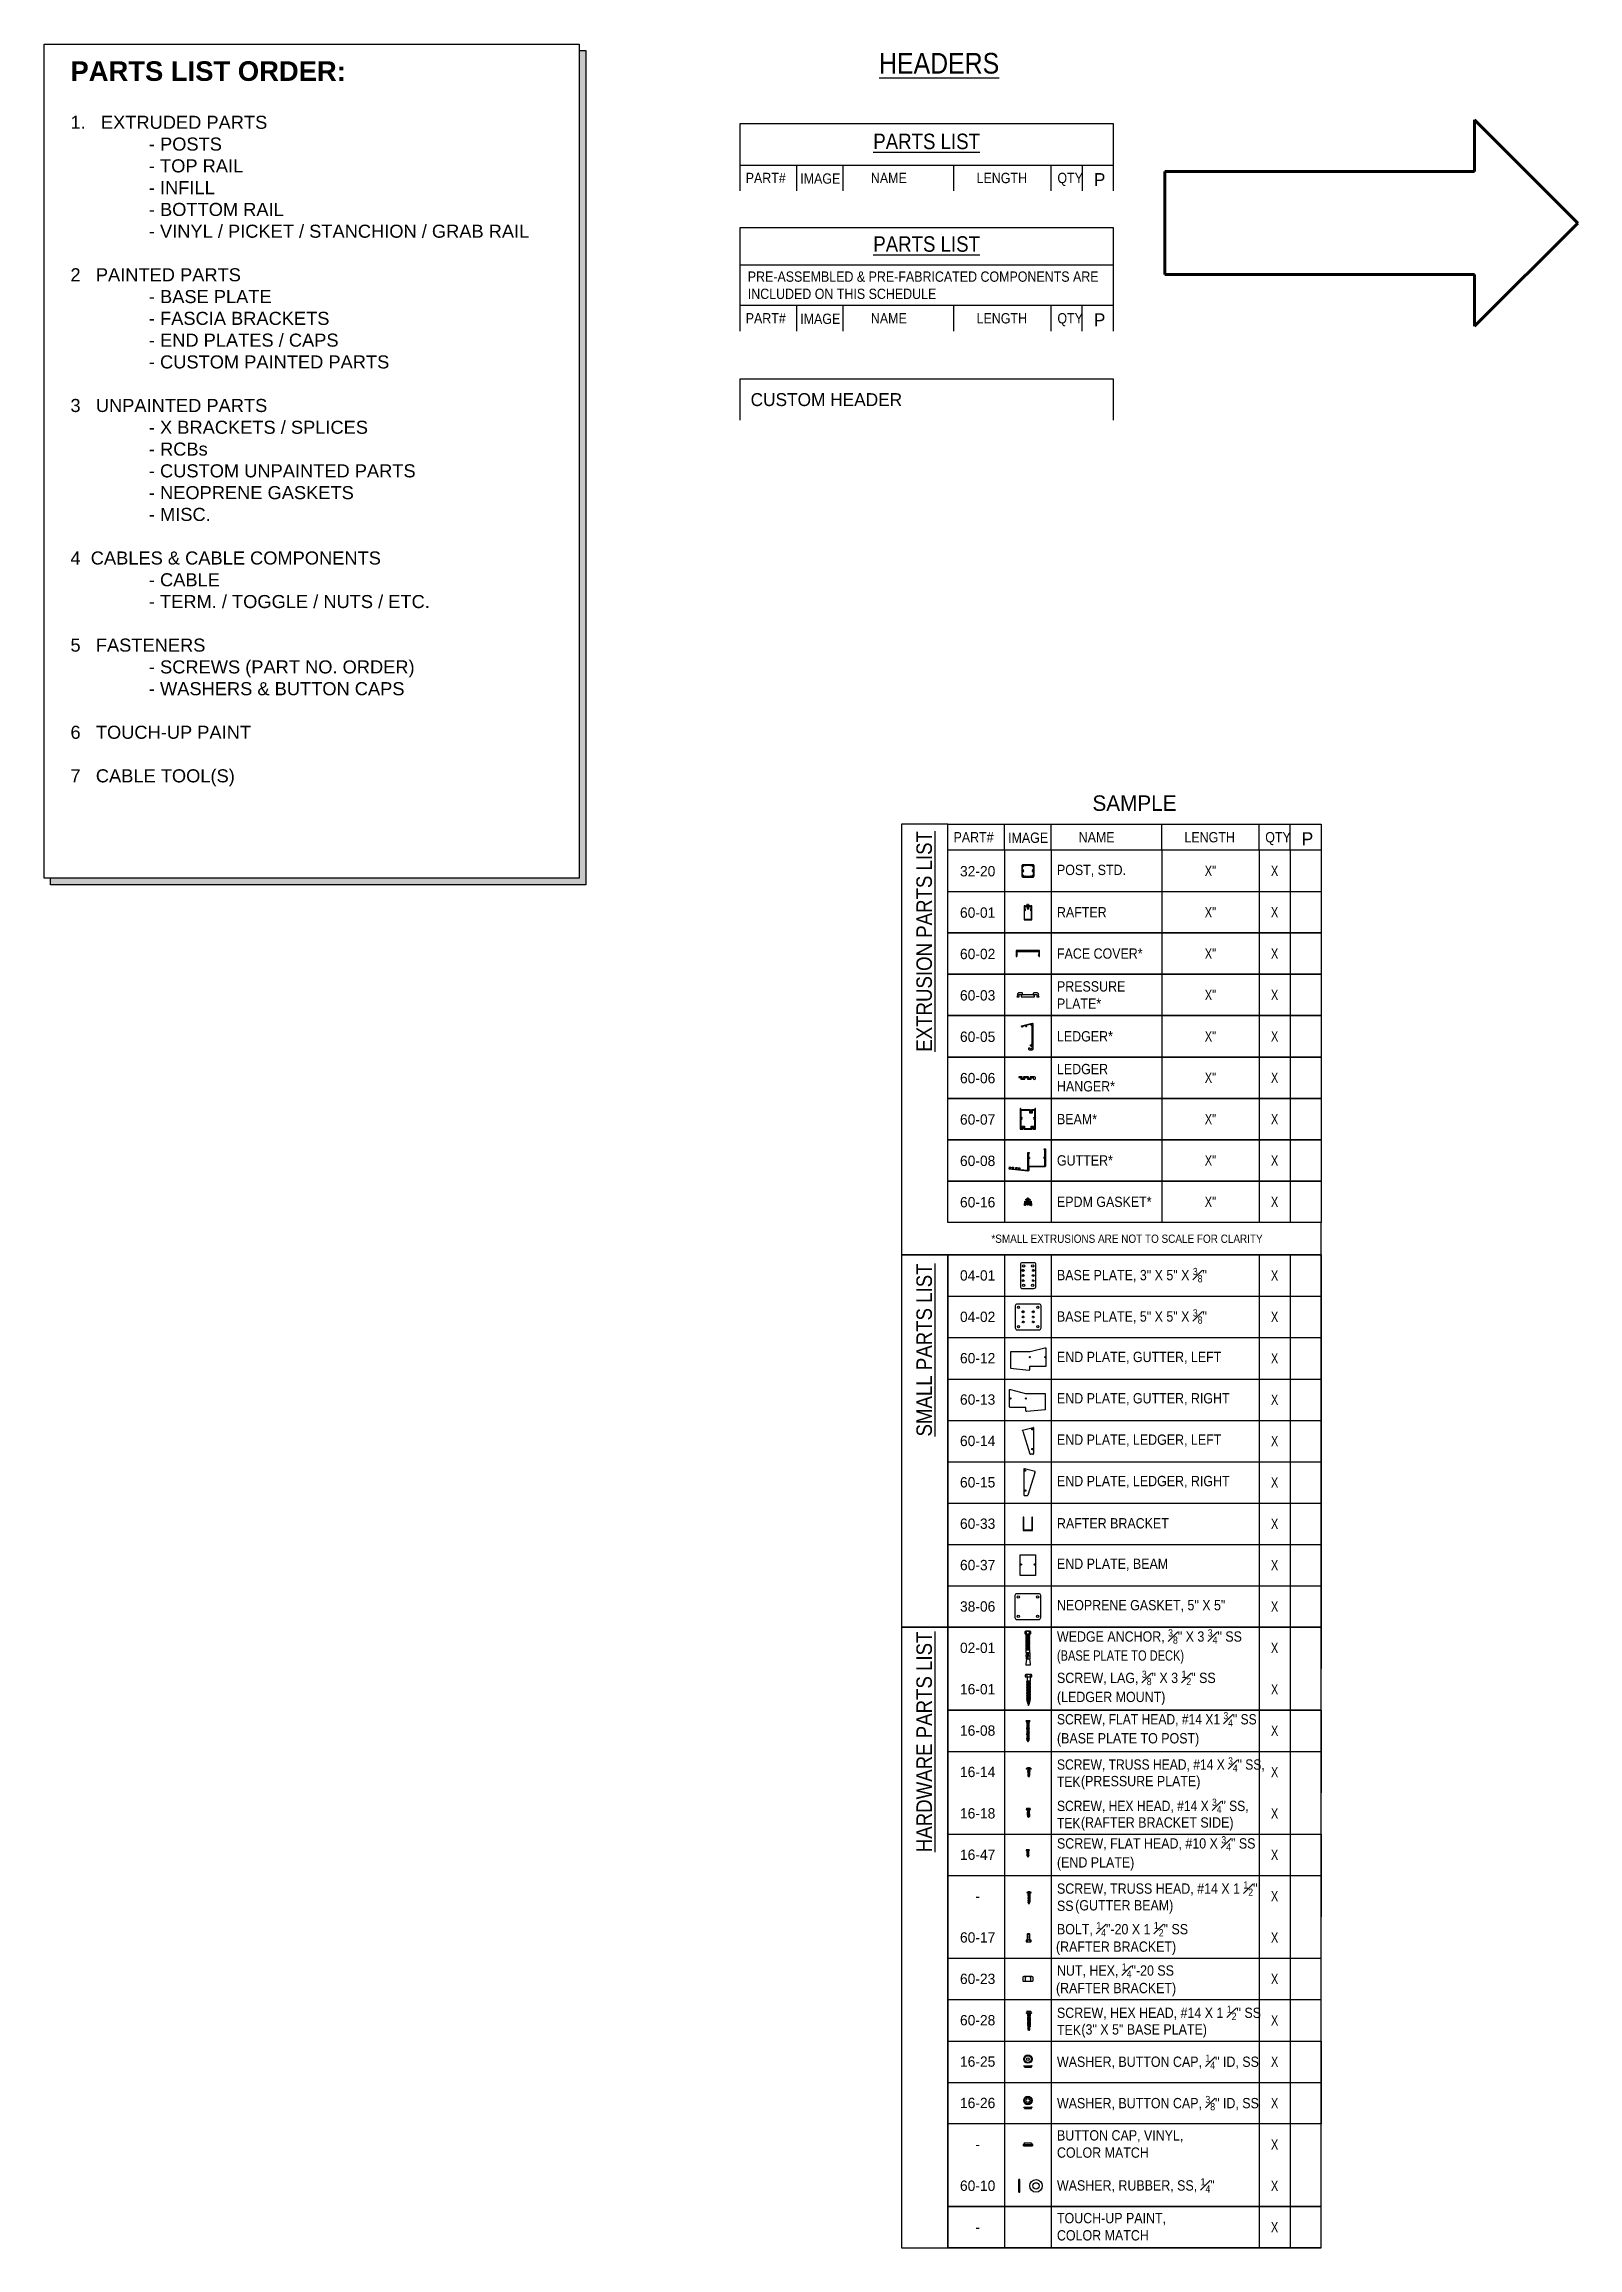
# Model space of a CAD drawing. Header units: inches. Extents: x -333 to 1223, y -450 to 45.
# Drawn here: x -333.4 to -36.4, y -399.3 to 27.6 of the extents above; entities that cross this region are included whole.
import ezdxf
from ezdxf.enums import TextEntityAlignment as Align

# ---------------------------------------------------------------- set-up
doc = ezdxf.new("R2010")
doc.units = ezdxf.units.IN
doc.header["$MEASUREMENT"] = 0
doc.linetypes.add('HIDDEN2', pattern=[0.1875, 0.125, -0.0625])
doc.layers.get('Defpoints').update_dxf_attribs({"color": 85})
for name, color, linetype in [('Dims', 1, 'Continuous'), ('hidden', 45, 'HIDDEN2'), ('NOTES', 7, 'Continuous'), ('PL', 252, 'Continuous')]:
    doc.layers.add(name, color=color, linetype=linetype)
doc.styles.add('Schedule', font='GOTHIC.TTF', dxfattribs={"width": 0.9})
doc.styles.add('SM3', font='arial.ttf', dxfattribs={"height": 1})
doc.styles.get("Standard").update_dxf_attribs({"font": 'arial.ttf'})

msp = doc.modelspace()

# ---------------------------------------------------------------- texts
at = {"layer": 'Defpoints', "style": 'Schedule'}
msp.add_text('SAMPLE', height=3, dxfattribs=at).set_placement((-122.25997, -119.46575), align=Align.MIDDLE_CENTER)
at = {"layer": 'NOTES'}
for s, insert, char_height, width, attachment_point, style in [('{\\LHEADERS}', (-160.09819, 21.78563), 4, 33.4135396, 8, 'Schedule'), ('\\A1;{\\fArial|b1|i0|c0|p34;PARTS LIST ORDER:\\P\\fArial|b0|i0|c0|p34;\\H0.66667x;\\P1.   EXTRUDED PARTS\\P^I- POSTS\\P^I- TOP RAIL\\P^I- INFILL\\P^I- BOTTOM RAIL\\P^I- VINYL / PICKET / STANCHION / GRAB RAIL\\P\\P2   PAINTED PARTS\\P^I- BASE PLATE\\P^I- FASCIA BRACKETS\\P^I- END PLATES / CAPS\\P^I- CUSTOM PAINTED PARTS\\P\\P3   UNPAINTED PARTS\\P^I- X BRACKETS / SPLICES\\P^I- RCBs\\P^I- CUSTOM UNPAINTED PARTS\\P^I- NEOPRENE GASKETS\\P^I- MISC.\\P\\P4  CABLES & CABLE COMPONENTS\\P^I- CABLE\\P^I- TERM. / TOGGLE / NUTS / ETC.\\P\\P5   FASTENERS\\P^I- SCREWS (PART NO. ORDER)\\P^I- WASHERS & BUTTON CAPS\\P\\P6   TOUCH-UP PAINT\\P\\P7   CABLE TOOL(S)}', (-328.33623, 24.22308), 3.796875, 118.918759, 1, 'SM3')]:
    msp.add_mtext(s, dxfattribs=dict(at, insert=insert, char_height=char_height, width=width, attachment_point=attachment_point, style=style))

# ---------------------------------------------------------------- blocks, each defined once
blk = doc.blocks.new('PARTS LIST')
for p, q in [((0, -13.05), (0, 0)), ((0, 0), (72.27, 0)), ((72.27, 0), (72.27, -13.05)), ((0, -8.04), (72.27, -8.04)), ((10.99, -13.05), (10.99, -8.04)), ((19.99, -13.05), (19.99, -8.04)), ((41.4, -13.05), (41.4, -8.04)), ((60.27, -13.05), (60.27, -8.04)), ((66.27, -8.04), (66.27, -13.05))]:
    blk.add_line(p, q)
at = {"layer": 'NOTES', "style": 'Schedule'}
for s, insert, char_height, width, attachment_point in [('{\\LPARTS LIST}', (36.13, -3.48), 3, 25.0602, 5), ('PART#', (1.09, -9.54), 2, 9.4775, 1), ('IMAGE', (11.65, -9.65), 2, 9.4775, 1), ('NAME', (25.33, -9.54), 2, 9.4775, 1), ('LENGTH', (45.81, -9.54), 2, 9.4775, 1), ('QTY', (61.46, -9.54), 2, 9.4775, 1)]:
    blk.add_mtext(s, dxfattribs=dict(at, insert=insert, char_height=char_height, width=width, attachment_point=attachment_point))
at = {"layer": 'NOTES', "insert": (69.64, -10.85), "char_height": 2.5, "attachment_point": 5}
blk.add_mtext_dynamic_manual_height_columns('{\\fWingdings 2|b0|i0|c2|p18;P}', width=2.875, gutter_width=1, heights=[3.38], dxfattribs=at)
blk = doc.blocks.new('PARTS LIST-2')
for p, q in [((0, -20.1), (0, 0)), ((0, 0), (72.27, 0)), ((72.27, 0), (72.27, -20.1)), ((0, -7.22), (72.27, -7.22)), ((0, -15.08), (72.27, -15.08)), ((10.99, -20.1), (10.99, -15.08)), ((19.99, -20.1), (19.99, -15.08)), ((41.4, -20.1), (41.4, -15.08)), ((60.27, -20.1), (60.27, -15.08)), ((66.27, -20.1), (66.27, -15.08))]:
    blk.add_line(p, q)
at = {"layer": 'NOTES', "style": 'Schedule'}
for s, insert, char_height, width, attachment_point in [('{\\LPARTS LIST}', (36.13, -3.23), 3, 25.0602, 5), ('PRE-ASSEMBLED & PRE-FABRICATED COMPONENTS ARE INCLUDED ON THIS SCHEDULE', (1.49, -11.2), 2, 70.7811, 4), ('PART#', (1.09, -16.59), 2, 9.4775, 1), ('IMAGE', (11.65, -16.69), 2, 9.4775, 1), ('NAME', (25.33, -16.59), 2, 9.4775, 1), ('LENGTH', (45.81, -16.59), 2, 9.4775, 1), ('QTY', (61.46, -16.59), 2, 9.4775, 1)]:
    blk.add_mtext(s, dxfattribs=dict(at, insert=insert, char_height=char_height, width=width, attachment_point=attachment_point))
at = {"layer": 'NOTES', "insert": (69.64, -17.89), "char_height": 2.5, "attachment_point": 5}
blk.add_mtext_dynamic_manual_height_columns('{\\fWingdings 2|b0|i0|c2|p18;P}', width=2.875, gutter_width=1, heights=[3.38], dxfattribs=at)
blk = doc.blocks.new('CUSTOM HEADER-1')
for p, q in [((0, 0), (72.27, 0)), ((0, -8.01), (0, 0)), ((72.27, 0), (72.27, -8.01))]:
    blk.add_line(p, q)
at = {"layer": 'NOTES', "style": 'Schedule'}
blk.add_attdef('CUSTOM', text='', height=2.5, dxfattribs=at).set_placement((2.04, -4.01), align=Align.MIDDLE_LEFT)
blk = doc.blocks.new('*U297')
for p, q in [((9, 0), (81.27, 0)), ((19.99, -5.02), (19.99, 0)), ((28.99, -5.02), (28.99, 0)), ((69.27, -5.02), (69.27, 0)), ((50.4, -5.02), (50.4, 0)), ((75.27, -5.02), (75.27, 0)), ((81.27, 0), (81.27, -77.15)), ((81.27, -5.02), (9, -5.02))]:
    blk.add_line(p, q)
blk.add_lwpolyline([(81.27, -83.41), (81.27, -77.15), (9, -77.15), (9, 0), (0, 0), (0, -83.41), (81.27, -83.41)])
at = {"layer": 'NOTES', "insert": (4.42, -22.69), "char_height": 3, "width": 72.2699, "attachment_point": 5, "rotation": 90, "style": 'Schedule'}
blk.add_mtext('{\\LEXTRUSION PARTS LIST}', dxfattribs=at)
at = {"layer": 'NOTES', "style": 'Schedule'}
for s, insert, char_height, width, attachment_point in [('PART#', (10.09, -1.51), 2, 9.4775, 1), ('IMAGE', (20.65, -1.61), 2, 9.4775, 1), ('NAME', (34.33, -1.51), 2, 9.4775, 1), ('LENGTH', (54.81, -1.51), 2, 9.4775, 1), ('QTY', (70.46, -1.51), 2, 9.4775, 1), ('*SMALL EXTRUSIONS ARE NOT TO SCALE FOR CLARITY', (17.42, -80.29), 1.6, 65.3529, 4)]:
    blk.add_mtext(s, dxfattribs=dict(at, insert=insert, char_height=char_height, width=width, attachment_point=attachment_point))
at = {"layer": 'NOTES', "insert": (78.64, -2.81), "char_height": 2.5, "attachment_point": 5}
blk.add_mtext_dynamic_manual_height_columns('{\\fWingdings 2|b0|i0|c2|p18;P}', width=2.875, gutter_width=1, heights=[3.38], dxfattribs=at)
blk = doc.blocks.new('32-20-BLOCK-1')
for p, q in [((72.27, 0), (0, 0)), ((0, -8.01), (0, 0)), ((10.99, 0), (10.99, -8.01)), ((19.99, 0), (19.99, -8.01)), ((41.4, 0), (41.4, -8.01)), ((60.27, 0), (60.27, -8.01)), ((66.27, 0), (66.27, -8.01)), ((72.27, 0), (72.27, -8.01))]:
    blk.add_line(p, q)
for points in [[(16.48, -5.2, 0.414214), (16.68, -4.99), (16.68, -3.02, 0.414214), (16.48, -2.82), (14.51, -2.82, 0.414214), (14.31, -3.02), (14.31, -4.99, 0.414214), (14.51, -5.2)], [(14.66, -4.16, 1), (14.59, -4.09, -2.347638), (14.59, -3.92, 1), (14.66, -3.85, 0.336086), (14.4, -3.82), (14.4, -3.53, 1), (14.4, -3.41), (14.4, -3.21, 0.128578), (14.51, -3.24, 1), (14.51, -3.14, -2.347638), (14.63, -3.02, 1), (14.72, -3.02, 0.128578), (14.69, -2.92), (14.9, -2.92, 1), (15.02, -2.92), (15.4, -2.92), (15.41, -2.93), (15.42, -2.92), (15.56, -2.92), (15.57, -2.93), (15.58, -2.92), (15.97, -2.92, 1), (16.09, -2.92), (16.29, -2.92, 0.128578), (16.26, -3.02, 1), (16.36, -3.02, -2.347638), (16.48, -3.14, 1), (16.48, -3.24, 0.128578), (16.58, -3.21), (16.58, -3.41, 1), (16.58, -3.53), (16.58, -3.82, 0.336086), (16.33, -3.85, 1), (16.4, -3.92, -2.347638), (16.4, -4.09, 1), (16.33, -4.16, 0.336086), (16.58, -4.19), (16.58, -4.49, 1), (16.58, -4.6), (16.58, -4.81, 0.128578), (16.48, -4.78, 1), (16.48, -4.87, -2.347638), (16.36, -4.99, 1), (16.26, -4.99, 0.128578), (16.29, -5.1), (16.09, -5.1, 1), (15.97, -5.1), (15.02, -5.1, 1), (14.9, -5.1), (14.69, -5.1, 0.128578), (14.72, -4.99, 1), (14.63, -4.99, -2.347638), (14.51, -4.87, 1), (14.51, -4.78, 0.128578), (14.4, -4.81), (14.4, -4.6, 1), (14.4, -4.49), (14.4, -4.19, 0.336086)]]:
    blk.add_lwpolyline(points, format="xyb", close=True)
at = {"layer": 'NOTES', "style": 'Schedule'}
blk.add_text('32-20', height=2, dxfattribs=at).set_placement((5.76, -4.08), align=Align.MIDDLE_CENTER)
at = {"layer": 'NOTES', "insert": (21.12, -4.01), "char_height": 2, "width": 16.7068, "attachment_point": 4, "style": 'Schedule'}
blk.add_mtext('POST, STD.', dxfattribs=at)
at = {"layer": 'NOTES', "style": 'Schedule', "width": 0.8}
for tag, p in [('LEN', (50.84, -4.01)), ('QTY', (63.27, -4.01))]:
    blk.add_attdef(tag, text='', height=2, dxfattribs=at).set_placement(p, align=Align.MIDDLE_CENTER)
blk = doc.blocks.new('*U285')
for points in [[(9, -72.13), (9, 0), (0, 0), (0, -72.13)], [(81.27, 0), (9, 0), (9, -72.13), (81.27, -72.13)]]:
    blk.add_lwpolyline(points, close=True)
at = {"layer": 'NOTES', "insert": (4.42, -18.42), "char_height": 3, "width": 36.8313, "attachment_point": 5, "rotation": 90, "style": 'Schedule'}
blk.add_mtext('{\\LSMALL PARTS LIST}', dxfattribs=at)
blk = doc.blocks.new('*U286')
for points in [[(9, -120.22), (9, 0), (0, 0), (0, -120.22)], [(81.27, 0), (9, 0), (9, -120.22), (81.27, -120.22)]]:
    blk.add_lwpolyline(points, close=True)
at = {"layer": 'NOTES', "insert": (4.42, -22.2), "char_height": 3, "width": 44.3936, "attachment_point": 5, "rotation": 90, "style": 'Schedule'}
blk.add_mtext('{\\LHARDWARE PARTS LIST}', dxfattribs=at)
blk = doc.blocks.new('04-01-BLOCK-1')
for p, q in [((10.99, 0), (10.99, -8.01)), ((19.99, 0), (19.99, -8.01)), ((60.27, 0), (60.27, -8.01)), ((66.27, 0), (66.27, -8.01))]:
    blk.add_line(p, q)
blk.add_lwpolyline([(0, -8.01), (0, 0), (72.27, 0), (72.27, -8.01)])
blk.add_lwpolyline([(14.42, -6.51), (16.67, -6.51, 0.414214), (17.04, -6.13), (17.04, -1.88, 0.414214), (16.67, -1.51), (14.42, -1.51, 0.414214), (14.04, -1.88), (14.04, -6.13, 0.414214)], format="xyb", close=True)
for centre, radius in [((14.67, -2.13), 0.219), ((14.56, -3.02), 0.0938), ((14.56, -4.01), 0.0938), ((16.42, -2.13), 0.219), ((16.53, -3.02), 0.0938), ((16.53, -4.01), 0.0938), ((14.67, -5.88), 0.219), ((14.56, -4.99), 0.0938), ((16.42, -5.88), 0.219), ((16.53, -4.99), 0.0938)]:
    blk.add_circle(centre, radius)
at = {"layer": 'hidden'}
for centre in [(14.56, -3.02), (14.56, -4.01), (16.53, -3.02), (16.53, -4.01), (14.56, -4.99), (16.53, -4.99)]:
    blk.add_circle(centre, 0.186, dxfattribs=at)
at = {"layer": 'NOTES', "style": 'Schedule'}
blk.add_text('04-01', height=2, dxfattribs=at).set_placement((5.76, -3.98), align=Align.MIDDLE_CENTER)
at = {"layer": 'NOTES', "insert": (21.12, -3.92), "char_height": 2, "width": 39.1504, "attachment_point": 4, "style": 'Schedule'}
blk.add_mtext('\\A1;BASE PLATE, 3" X 5" X {\\H0.7x;\\S3#8;}"', dxfattribs=at)
at = {"layer": 'NOTES', "style": 'Schedule', "width": 0.8}
blk.add_attdef('QTY', text='', height=2, dxfattribs=at).set_placement((63.27, -4.01), align=Align.MIDDLE_CENTER)
blk = doc.blocks.new('04-02-BLOCK-1')
for p, q in [((10.99, 0), (10.99, -8.01)), ((19.99, 0), (19.99, -8.01)), ((60.27, 0), (60.27, -8.01)), ((66.27, 0), (66.27, -8.01))]:
    blk.add_line(p, q)
blk.add_lwpolyline([(0, -8.01), (0, 0), (72.27, 0), (72.27, -8.01)])
blk.add_lwpolyline([(13.42, -6.51), (17.67, -6.51, 0.414214), (18.04, -6.13), (18.04, -1.88, 0.414214), (17.67, -1.51), (13.42, -1.51, 0.414214), (13.04, -1.88), (13.04, -6.13, 0.414214)], format="xyb", close=True)
for centre, radius in [((13.67, -2.13), 0.219), ((14.56, -3.02), 0.0938), ((14.56, -4.01), 0.0938), ((16.53, -3.02), 0.0938), ((16.53, -4.01), 0.0938), ((17.42, -2.13), 0.219), ((13.67, -5.88), 0.219), ((14.56, -4.99), 0.0938), ((16.53, -4.99), 0.0938), ((17.42, -5.88), 0.219)]:
    blk.add_circle(centre, radius)
at = {"layer": 'hidden'}
for centre in [(14.56, -3.02), (14.56, -4.01), (16.53, -3.02), (16.53, -4.01), (14.56, -4.99), (16.53, -4.99)]:
    blk.add_circle(centre, 0.186, dxfattribs=at)
at = {"layer": 'NOTES', "style": 'Schedule'}
blk.add_text('04-02', height=2, dxfattribs=at).set_placement((5.76, -3.98), align=Align.MIDDLE_CENTER)
at = {"layer": 'NOTES', "insert": (21.12, -3.92), "char_height": 2, "width": 39.1504, "attachment_point": 4, "style": 'Schedule'}
blk.add_mtext('\\A1;BASE PLATE, 5" X 5" X {\\H0.7x;\\S3#8;}"', dxfattribs=at)
at = {"layer": 'NOTES', "style": 'Schedule', "width": 0.8}
blk.add_attdef('QTY', text='', height=2, dxfattribs=at).set_placement((63.27, -4.01), align=Align.MIDDLE_CENTER)
blk = doc.blocks.new('38-06-BLOCK-1')
for p, q in [((10.99, 0), (10.99, -8.01)), ((19.99, 0), (19.99, -8.01)), ((60.27, 0), (60.27, -8.01)), ((66.27, 0), (66.27, -8.01))]:
    blk.add_line(p, q)
blk.add_lwpolyline([(0, -8.01), (0, 0), (72.27, 0), (72.27, -8.01)])
blk.add_lwpolyline([(13.37, -6.51), (17.62, -6.51, 0.414214), (17.99, -6.13), (17.99, -1.88, 0.414214), (17.62, -1.51), (13.37, -1.51, 0.414214), (12.99, -1.88), (12.99, -6.13, 0.414214)], format="xyb", close=True)
for centre in [(13.62, -2.13), (17.37, -2.13), (13.62, -5.88), (17.37, -5.88)]:
    blk.add_circle(centre, 0.219)
at = {"layer": 'NOTES', "style": 'Schedule'}
blk.add_text('38-06', height=2, dxfattribs=at).set_placement((5.76, -3.98), align=Align.MIDDLE_CENTER)
at = {"layer": 'NOTES', "insert": (21.12, -3.92), "char_height": 2, "width": 39.1504, "attachment_point": 4, "style": 'Schedule'}
blk.add_mtext('\\A1;NEOPRENE GASKET, 5" X 5"', dxfattribs=at)
at = {"layer": 'NOTES', "style": 'Schedule', "width": 0.8}
blk.add_attdef('QTY', text='', height=2, dxfattribs=at).set_placement((63.27, -4.01), align=Align.MIDDLE_CENTER)
blk = doc.blocks.new('60-12-BLOCK-1')
for p, q in [((10.99, 0), (10.99, -8.01)), ((19.99, 0), (19.99, -8.01)), ((60.27, 0), (60.27, -8.01)), ((66.27, 0), (66.27, -8.01))]:
    blk.add_line(p, q)
blk.add_lwpolyline([(0, -8.01), (0, 0), (72.27, 0), (72.27, -8.01)])
blk.add_lwpolyline([(15.86, -6.14), (15.86, -5.53), (18.87, -5.53, 0.414214), (19.05, -5.35), (19.05, -2.03), (18.8, -2.03), (15.93, -2.78), (12.1, -2.78), (12.1, -5.94), (15.68, -6.3, 0.47655)], format="xyb", close=True)
for centre, radius in [((15.86, -3.78), 0.113), ((15.86, -3.78), 0.0528), ((18.87, -3.78), 0.113), ((18.87, -3.78), 0.0528)]:
    blk.add_circle(centre, radius)
at = {"layer": 'NOTES', "style": 'Schedule'}
blk.add_text('60-12', height=2, dxfattribs=at).set_placement((5.76, -3.98), align=Align.MIDDLE_CENTER)
at = {"layer": 'NOTES', "insert": (21.12, -3.92), "char_height": 2, "width": 39.1504, "attachment_point": 4, "style": 'Schedule'}
blk.add_mtext('\\A1;END PLATE, GUTTER, LEFT', dxfattribs=at)
at = {"layer": 'NOTES', "style": 'Schedule', "width": 0.8}
blk.add_attdef('X', text='', height=2, dxfattribs=at).set_placement((63.27, -4.01), align=Align.MIDDLE_CENTER)
blk = doc.blocks.new('60-13-BLOCK-1')
for p, q in [((10.99, 0), (10.99, -8.01)), ((19.99, 0), (19.99, -8.01)), ((60.27, 0), (60.27, -8.01)), ((66.27, 0), (66.27, -8.01))]:
    blk.add_line(p, q)
blk.add_lwpolyline([(0, -8.01), (0, 0), (72.27, 0), (72.27, -8.01)])
blk.add_lwpolyline([(15.1, -6.14), (15.1, -5.53), (12.09, -5.53, -0.414214), (11.91, -5.35), (11.91, -2.03), (12.15, -2.03), (15.03, -2.78), (18.85, -2.78), (18.85, -5.94), (15.27, -6.3, -0.47655)], format="xyb", close=True)
for centre, radius in [((12.09, -3.78), 0.113), ((12.09, -3.78), 0.0528), ((15.1, -3.78), 0.113), ((15.1, -3.78), 0.0528)]:
    blk.add_circle(centre, radius)
at = {"layer": 'NOTES', "style": 'Schedule'}
blk.add_text('60-13', height=2, dxfattribs=at).set_placement((5.76, -3.98), align=Align.MIDDLE_CENTER)
at = {"layer": 'NOTES', "insert": (21.12, -3.92), "char_height": 2, "width": 39.1504, "attachment_point": 4, "style": 'Schedule'}
blk.add_mtext('\\A1;END PLATE, GUTTER, RIGHT', dxfattribs=at)
at = {"layer": 'NOTES', "style": 'Schedule', "width": 0.8}
blk.add_attdef('X', text='', height=2, dxfattribs=at).set_placement((63.27, -4.01), align=Align.MIDDLE_CENTER)
blk = doc.blocks.new('60-01-BLOCK-1')
for p, q in [((10.99, 0), (10.99, -8.01)), ((19.99, 0), (19.99, -8.01)), ((41.4, 0), (41.4, -8.01)), ((60.27, 0), (60.27, -8.01)), ((66.27, 0), (66.27, -8.01))]:
    blk.add_line(p, q)
blk.add_lwpolyline([(0, 0), (72.27, 0), (72.27, -8.01), (0, -8.01)], close=True)
for points in [[(16.24, -2.76), (16.13, -2.76, 0.656633), (16.11, -2.79, -0.325072), (16.13, -2.9), (15.96, -2.9, -0.325072), (15.98, -2.79, 0.656633), (15.96, -2.76), (15.69, -2.76), (15.69, -2.51), (15.59, -2.51), (15.59, -3.26), (15.4, -3.26), (15.4, -2.51), (15.3, -2.51), (15.3, -2.76), (15.02, -2.76, 0.656633), (15.01, -2.79, -0.325072), (15.02, -2.9), (14.86, -2.9, -0.325072), (14.87, -2.79, 0.656633), (14.86, -2.76), (14.74, -2.76), (14.74, -5.51), (16.24, -5.51), (16.24, -2.76)], [(15.67, -2.85), (15.84, -2.85), (15.84, -2.98), (16.14, -2.98), (16.14, -3.37, -0.56817), (16.13, -3.38, 0.3126), (15.96, -3.4, 0.693588), (15.98, -3.45, 0.180925), (16, -3.45, -2.195373), (16, -3.57, 0.180925), (15.98, -3.57, 0.693588), (15.96, -3.62, 0.3126), (16.13, -3.64, -0.56817), (16.14, -3.65), (16.14, -5.41), (14.84, -5.41), (14.84, -3.65, -0.56817), (14.86, -3.64, 0.3126), (15.02, -3.62, 0.693588), (15, -3.57, 0.180925), (14.98, -3.57, -2.195373), (14.98, -3.45, 0.180925), (15, -3.45, 0.693588), (15.02, -3.4, 0.3126), (14.86, -3.38, -0.56817), (14.84, -3.37), (14.84, -2.98), (15.14, -2.98), (15.14, -2.85), (15.32, -2.85), (15.32, -3.34), (15.67, -3.34), (15.67, -2.85)]]:
    blk.add_lwpolyline(points, format="xyb")
at = {"layer": 'NOTES', "style": 'Schedule'}
blk.add_text('60-01', height=2, dxfattribs=at).set_placement((5.76, -4.08), align=Align.MIDDLE_CENTER)
at = {"layer": 'NOTES', "insert": (21.12, -4.01), "char_height": 2, "width": 16.7068, "attachment_point": 4, "style": 'Schedule'}
blk.add_mtext('RAFTER', dxfattribs=at)
at = {"layer": 'NOTES', "style": 'Schedule', "width": 0.8}
for tag, p in [('X', (50.84, -4.01)), ('W', (63.27, -4.01))]:
    blk.add_attdef(tag, text='', height=2, dxfattribs=at).set_placement(p, align=Align.MIDDLE_CENTER)
blk = doc.blocks.new('60-02-BLOCK-1')
for p, q in [((10.99, 0), (10.99, -8.01)), ((19.99, 0), (19.99, -8.01)), ((41.4, 0), (41.4, -8.01)), ((60.27, 0), (60.27, -8.01)), ((66.27, 0), (66.27, -8.01))]:
    blk.add_line(p, q)
blk.add_lwpolyline([(0, 0), (72.27, 0), (72.27, -8.01), (0, -8.01)], close=True)
blk.add_lwpolyline([(17.74, -4.6), (17.74, -3.42), (13.24, -3.42), (13.24, -4.6), (13.32, -4.6), (13.5, -4.3), (13.39, -4.19), (13.39, -3.6), (17.59, -3.6), (17.59, -4.19), (17.49, -4.3), (17.66, -4.6), (17.74, -4.6)])
at = {"layer": 'NOTES', "style": 'Schedule'}
blk.add_text('60-02', height=2, dxfattribs=at).set_placement((5.76, -4.08), align=Align.MIDDLE_CENTER)
at = {"layer": 'NOTES', "insert": (21.12, -4.01), "char_height": 2, "width": 19.0973, "attachment_point": 4, "style": 'Schedule'}
blk.add_mtext('FACE COVER*', dxfattribs=at)
at = {"layer": 'NOTES', "style": 'Schedule', "width": 0.8}
for tag, p in [('X', (50.84, -4.01)), ('W', (63.27, -4.01))]:
    blk.add_attdef(tag, text='', height=2, dxfattribs=at).set_placement(p, align=Align.MIDDLE_CENTER)
blk = doc.blocks.new('16-01-BLOCK-1')
for p, q in [((10.99, 0), (10.99, -8.01)), ((19.99, 0), (19.99, -8.01)), ((60.27, 0), (60.27, -8.01)), ((66.27, 0), (66.27, -8.01)), ((15.07, -1.15), (14.98, -1.24)), ((14.98, -1.24), (14.98, -1.58)), ((14.98, -1.58), (16.26, -1.58)), ((16.17, -1.15), (15.07, -1.15)), ((15.28, -1.24), (15.2, -1.15)), ((16, -2.41), (15.24, -2.48)), ((15.24, -2.48), (15.34, -2.42)), ((15.24, -2.48), (15.34, -2.55)), ((16, -2.71), (15.24, -2.79)), ((15.24, -2.79), (15.34, -2.72)), ((15.24, -2.79), (15.34, -2.85)), ((16, -3.02), (15.24, -3.09)), ((15.24, -3.09), (15.34, -3.03)), ((15.24, -3.09), (15.34, -3.15)), ((16, -3.32), (15.24, -3.39)), ((15.24, -3.39), (15.34, -3.33)), ((15.24, -3.39), (15.34, -3.45)), ((16, -3.62), (15.24, -3.69)), ((15.24, -3.69), (15.34, -3.63)), ((15.24, -3.69), (15.34, -3.75)), ((16, -3.92), (15.24, -3.99)), ((15.24, -3.99), (15.34, -3.93)), ((15.24, -3.99), (15.34, -4.06)), ((16, -4.22), (15.24, -4.3)), ((15.24, -4.3), (15.34, -4.23)), ((15.28, -1.24), (15.37, -1.15)), ((15.28, -1.24), (15.28, -1.58)), ((15.34, -1.58), (15.34, -2.42)), ((15.9, -2.35), (15.34, -2.42)), ((15.9, -2.47), (15.34, -2.55)), ((15.34, -2.55), (15.34, -2.72)), ((15.9, -2.65), (15.34, -2.72)), ((15.9, -2.78), (15.34, -2.85)), ((15.34, -2.85), (15.34, -3.03)), ((15.9, -2.95), (15.34, -3.03)), ((15.9, -3.08), (15.34, -3.15)), ((15.34, -3.15), (15.34, -3.33)), ((15.9, -3.26), (15.34, -3.33)), ((15.9, -3.38), (15.34, -3.45)), ((15.34, -3.45), (15.34, -3.63)), ((15.9, -3.56), (15.34, -3.63)), ((15.9, -3.68), (15.34, -3.75)), ((15.34, -3.75), (15.34, -3.93)), ((15.9, -3.86), (15.34, -3.93)), ((15.9, -3.98), (15.34, -4.06)), ((15.34, -4.06), (15.34, -4.23)), ((15.9, -4.16), (15.34, -4.23)), ((15.96, -1.24), (15.88, -1.15)), ((15.9, -1.58), (15.9, -2.35)), ((16, -2.41), (15.9, -2.35)), ((16, -2.41), (15.9, -2.47)), ((15.9, -2.47), (15.9, -2.65)), ((16, -2.71), (15.9, -2.65)), ((16, -2.71), (15.9, -2.78)), ((15.9, -2.78), (15.9, -2.95)), ((16, -3.02), (15.9, -2.95)), ((16, -3.02), (15.9, -3.08)), ((15.9, -3.08), (15.9, -3.26)), ((16, -3.32), (15.9, -3.26)), ((16, -3.32), (15.9, -3.38)), ((15.9, -3.38), (15.9, -3.56)), ((16, -3.62), (15.9, -3.56)), ((16, -3.62), (15.9, -3.68)), ((15.9, -3.68), (15.9, -3.86)), ((16, -3.92), (15.9, -3.86)), ((16, -3.92), (15.9, -3.98)), ((15.9, -3.98), (15.9, -4.16)), ((16, -4.22), (15.9, -4.16)), ((16, -4.22), (15.9, -4.29)), ((15.96, -1.24), (16.05, -1.15)), ((15.96, -1.24), (15.96, -1.58)), ((16.26, -1.24), (16.17, -1.15)), ((16.26, -1.58), (16.26, -1.24)), ((15.24, -4.3), (15.34, -4.36)), ((16, -4.53), (15.24, -4.6)), ((15.24, -4.6), (15.34, -4.54)), ((15.24, -4.6), (15.34, -4.66)), ((16, -4.83), (15.24, -4.9)), ((15.24, -4.9), (15.34, -4.84)), ((15.24, -4.9), (15.34, -4.96)), ((16, -5.13), (15.24, -5.2)), ((15.24, -5.2), (15.34, -5.14)), ((15.24, -5.2), (15.34, -5.27)), ((16, -5.43), (15.24, -5.51)), ((15.24, -5.51), (15.34, -5.44)), ((15.24, -5.51), (15.34, -5.57)), ((16, -5.74), (15.24, -5.81)), ((15.24, -5.81), (15.34, -5.75)), ((15.24, -5.81), (15.34, -5.87)), ((16, -6.04), (15.24, -6.11)), ((15.24, -6.11), (15.34, -6.05)), ((15.24, -6.11), (15.35, -6.18)), ((15.95, -6.25), (15.3, -6.32)), ((15.3, -6.32), (15.36, -6.28)), ((15.3, -6.32), (15.37, -6.37)), ((15.9, -4.29), (15.34, -4.36)), ((15.34, -4.36), (15.34, -4.54)), ((15.9, -4.46), (15.34, -4.54)), ((15.9, -4.59), (15.34, -4.66)), ((15.34, -4.66), (15.34, -4.84)), ((15.9, -4.77), (15.34, -4.84)), ((15.9, -4.89), (15.34, -4.96)), ((15.34, -4.96), (15.34, -5.14)), ((15.9, -5.07), (15.34, -5.14)), ((15.9, -5.19), (15.34, -5.27)), ((15.34, -5.27), (15.34, -5.44)), ((15.9, -5.37), (15.34, -5.44)), ((15.9, -5.5), (15.34, -5.57)), ((15.34, -5.57), (15.34, -5.75)), ((15.9, -5.67), (15.34, -5.75)), ((15.9, -5.8), (15.34, -5.87)), ((15.34, -5.87), (15.34, -6.03)), ((15.9, -5.98), (15.34, -6.05)), ((15.9, -6.1), (15.35, -6.18)), ((15.9, -6.47), (15.35, -6.54)), ((15.35, -6.54), (15.39, -6.51)), ((15.35, -6.54), (15.41, -6.58)), ((15.89, -6.21), (15.36, -6.28)), ((15.37, -6.37), (15.89, -6.29)), ((15.86, -6.44), (15.39, -6.51)), ((15.85, -6.5), (15.41, -6.58)), ((15.83, -6.67), (15.43, -6.75)), ((15.43, -6.75), (15.45, -6.73)), ((15.43, -6.75), (15.47, -6.77)), ((15.81, -6.66), (15.45, -6.73)), ((15.8, -6.69), (15.47, -6.77)), ((15.77, -6.8), (15.61, -6.84)), ((15.78, -6.81), (15.61, -6.84)), ((15.61, -6.84), (15.75, -6.83)), ((15.78, -6.81), (15.75, -6.83)), ((15.78, -6.81), (15.77, -6.8)), ((15.83, -6.67), (15.8, -6.69)), ((15.83, -6.67), (15.81, -6.66)), ((15.9, -6.47), (15.85, -6.5)), ((15.9, -6.47), (15.86, -6.44)), ((15.95, -6.25), (15.89, -6.21)), ((15.95, -6.25), (15.89, -6.29)), ((15.9, -4.29), (15.9, -4.46)), ((16, -4.53), (15.9, -4.46)), ((16, -4.53), (15.9, -4.59)), ((15.9, -4.59), (15.9, -4.77)), ((16, -4.83), (15.9, -4.77)), ((16, -4.83), (15.9, -4.89)), ((15.9, -4.89), (15.9, -5.07)), ((16, -5.13), (15.9, -5.07)), ((16, -5.13), (15.9, -5.19)), ((15.9, -5.19), (15.9, -5.37)), ((16, -5.43), (15.9, -5.37)), ((16, -5.43), (15.9, -5.5)), ((15.9, -5.5), (15.9, -5.67)), ((16, -5.74), (15.9, -5.67)), ((16, -5.74), (15.9, -5.8)), ((15.9, -5.8), (15.9, -5.98)), ((16, -6.04), (15.9, -5.98)), ((16, -6.04), (15.9, -6.1))]:
    blk.add_line(p, q)
blk.add_lwpolyline([(0, 0), (0, -8.01), (72.27, -8.01), (72.27, 0)])
for centre, start, end in [((17.75, -6), 180.778, 181.2452), ((17.75, -6), 184.318, 186.7316), ((17.75, -6), 188.78, 192.2597), ((17.75, -6), 194.0167, 197.591), ((17.75, -6), 198.6254, 207.9602), ((13.49, -6), 332.0398, 339.8252), ((13.49, -6), 340.6132, 343.3148), ((13.49, -6), 344.1407, 347.9043), ((13.49, -6), 349.4171, 357.5049)]:
    blk.add_arc(centre, 2.41, start, end)
at = {"layer": 'NOTES', "style": 'Schedule'}
blk.add_text('16-01', height=2, dxfattribs=at).set_placement((5.76, -3.98), align=Align.MIDDLE_CENTER)
at = {"layer": 'NOTES', "insert": (21.12, -1.79), "char_height": 2, "width": 39.1504, "attachment_point": 4, "style": 'Schedule'}
blk.add_mtext('\\A1;SCREW, LAG, {\\H0.7x;\\S3#8;}" X 3 {\\H0.7x;\\S1#2;}" SS', dxfattribs=at)
at = {"layer": 'NOTES', "style": 'Schedule', "width": 0.8}
blk.add_attdef('X', text='', height=2, dxfattribs=at).set_placement((63.27, -4.01), align=Align.MIDDLE_CENTER)
blk.add_attdef('DESC.', text='', height=2, dxfattribs=at).set_placement((21.12, -5.47), align=Align.MIDDLE_LEFT)
blk = doc.blocks.new('02-01-BLOCK-1')
for p, q in [((10.99, 0), (10.99, -8.01)), ((19.99, 0), (19.99, -8.01)), ((60.27, 0), (60.27, -8.01)), ((66.27, 0), (66.27, -8.01)), ((15.6, -1.32), (15.12, -1.38)), ((15.21, -1.33), (15.12, -1.38)), ((15.21, -1.44), (15.12, -1.38)), ((15.87, -1.38), (15.12, -1.49)), ((15.21, -1.44), (15.12, -1.49)), ((15.21, -1.54), (15.12, -1.49)), ((15.87, -1.49), (15.12, -1.59)), ((15.21, -1.54), (15.12, -1.59)), ((15.21, -1.64), (15.12, -1.59)), ((15.87, -1.59), (15.12, -1.7)), ((15.21, -1.64), (15.12, -1.7)), ((15.21, -1.75), (15.12, -1.7)), ((15.87, -1.7), (15.12, -1.8)), ((15.21, -1.75), (15.12, -1.8)), ((15.21, -1.85), (15.12, -1.8)), ((15.87, -1.8), (15.12, -1.91)), ((15.21, -1.85), (15.12, -1.91)), ((15.21, -1.96), (15.12, -1.91)), ((15.87, -1.91), (15.12, -2.01)), ((15.21, -1.96), (15.12, -2.01)), ((15.21, -2.06), (15.12, -2.01)), ((15.87, -2.01), (15.12, -2.11)), ((15.21, -2.06), (15.12, -2.11)), ((15.21, -2.17), (15.12, -2.11)), ((15.87, -2.11), (15.12, -2.22)), ((15.21, -2.17), (15.12, -2.22)), ((15.21, -2.27), (15.12, -2.22)), ((15.87, -2.22), (15.12, -2.32)), ((15.21, -2.27), (15.12, -2.32)), ((15.21, -2.38), (15.12, -2.32)), ((15.87, -2.32), (15.12, -2.43)), ((15.21, -2.38), (15.12, -2.43)), ((15.21, -2.48), (15.12, -2.43)), ((15.87, -2.43), (15.12, -2.53)), ((15.21, -2.48), (15.12, -2.53)), ((15.21, -2.58), (15.12, -2.53)), ((15.87, -2.53), (15.12, -2.64)), ((15.21, -2.58), (15.12, -2.64)), ((15.21, -2.69), (15.12, -2.64)), ((15.87, -2.64), (15.12, -2.74)), ((15.21, -2.69), (15.12, -2.74)), ((15.21, -2.79), (15.12, -2.74)), ((15.87, -2.74), (15.12, -2.85)), ((15.21, -2.79), (15.12, -2.85)), ((15.21, -2.9), (15.12, -2.85)), ((15.87, -2.85), (15.12, -2.95)), ((15.21, -2.9), (15.12, -2.95)), ((15.21, -3), (15.12, -2.95)), ((15.87, -2.95), (15.12, -3.05)), ((15.21, -3), (15.12, -3.05)), ((15.21, -3.11), (15.12, -3.05)), ((15.87, -3.05), (15.12, -3.16)), ((15.21, -3.11), (15.12, -3.16)), ((15.21, -3.21), (15.12, -3.16)), ((15.87, -3.16), (15.12, -3.26)), ((15.21, -3.21), (15.12, -3.26)), ((15.21, -3.32), (15.12, -3.26)), ((15.87, -3.26), (15.12, -3.37)), ((15.21, -3.32), (15.12, -3.37)), ((15.21, -3.42), (15.12, -3.37)), ((15.87, -3.37), (15.12, -3.47)), ((15.21, -3.42), (15.12, -3.47)), ((15.21, -3.52), (15.12, -3.47)), ((15.87, -3.47), (15.12, -3.58)), ((15.21, -3.52), (15.12, -3.58)), ((15.21, -3.63), (15.12, -3.58)), ((15.87, -3.58), (15.12, -3.68)), ((15.21, -3.63), (15.12, -3.68)), ((15.21, -3.73), (15.12, -3.68)), ((15.87, -3.68), (15.12, -3.79)), ((15.21, -3.73), (15.12, -3.79)), ((15.21, -3.84), (15.12, -3.79)), ((15.87, -3.79), (15.12, -3.89)), ((15.21, -3.84), (15.12, -3.89)), ((15.21, -3.94), (15.12, -3.89)), ((15.87, -3.89), (15.12, -3.99)), ((15.21, -3.94), (15.12, -3.99)), ((15.21, -4.05), (15.12, -3.99)), ((15.87, -3.99), (15.12, -4.1)), ((15.21, -4.05), (15.12, -4.1)), ((15.21, -4.15), (15.12, -4.1)), ((15.87, -4.1), (15.12, -4.2)), ((15.21, -4.15), (15.12, -4.2)), ((15.21, -4.26), (15.12, -4.2)), ((15.87, -4.2), (15.12, -4.31)), ((15.21, -4.26), (15.12, -4.31)), ((15.21, -1.33), (15.18, -1.32)), ((15.21, -1.33), (15.29, -1.32)), ((15.21, -1.44), (15.78, -1.33)), ((15.21, -1.54), (15.78, -1.44)), ((15.21, -1.64), (15.78, -1.54)), ((15.21, -1.75), (15.78, -1.64)), ((15.21, -1.85), (15.78, -1.75)), ((15.21, -1.96), (15.78, -1.85)), ((15.21, -2.06), (15.78, -1.96)), ((15.21, -2.17), (15.78, -2.06)), ((15.21, -2.27), (15.78, -2.17)), ((15.21, -2.38), (15.78, -2.27)), ((15.21, -2.48), (15.78, -2.38)), ((15.21, -2.58), (15.78, -2.48)), ((15.21, -2.69), (15.78, -2.58)), ((15.21, -2.79), (15.78, -2.69)), ((15.21, -2.9), (15.78, -2.79)), ((15.21, -3), (15.78, -2.9)), ((15.21, -3.11), (15.78, -3)), ((15.21, -3.21), (15.78, -3.11)), ((15.21, -3.32), (15.78, -3.21)), ((15.21, -3.42), (15.78, -3.32)), ((15.21, -3.52), (15.78, -3.42)), ((15.21, -3.63), (15.78, -3.52)), ((15.21, -3.73), (15.78, -3.63)), ((15.21, -3.84), (15.78, -3.73)), ((15.21, -3.94), (15.78, -3.84)), ((15.21, -4.05), (15.78, -3.94)), ((15.21, -4.15), (15.78, -4.05)), ((15.21, -4.26), (15.78, -4.15)), ((15.21, -4.36), (15.78, -4.26)), ((15.22, -1.21), (15.22, -0.88)), ((15.23, -1.32), (15.76, -1.32)), ((15.77, -1.21), (15.77, -0.88)), ((15.78, -1.33), (15.8, -1.32)), ((15.78, -1.33), (15.87, -1.38)), ((15.78, -1.44), (15.87, -1.38)), ((15.78, -1.44), (15.87, -1.49)), ((15.78, -1.54), (15.87, -1.49)), ((15.78, -1.54), (15.87, -1.59)), ((15.78, -1.64), (15.87, -1.59)), ((15.78, -1.64), (15.87, -1.7)), ((15.78, -1.75), (15.87, -1.7)), ((15.78, -1.75), (15.87, -1.8)), ((15.78, -1.85), (15.87, -1.8)), ((15.78, -1.85), (15.87, -1.91)), ((15.78, -1.96), (15.87, -1.91)), ((15.78, -1.96), (15.87, -2.01)), ((15.78, -2.06), (15.87, -2.01)), ((15.78, -2.06), (15.87, -2.11)), ((15.78, -2.17), (15.87, -2.11)), ((15.78, -2.17), (15.87, -2.22)), ((15.78, -2.27), (15.87, -2.22)), ((15.78, -2.27), (15.87, -2.32)), ((15.78, -2.38), (15.87, -2.32)), ((15.78, -2.38), (15.87, -2.43)), ((15.78, -2.48), (15.87, -2.43)), ((15.78, -2.48), (15.87, -2.53)), ((15.78, -2.58), (15.87, -2.53)), ((15.78, -2.58), (15.87, -2.64)), ((15.78, -2.69), (15.87, -2.64)), ((15.78, -2.69), (15.87, -2.74)), ((15.78, -2.79), (15.87, -2.74)), ((15.78, -2.79), (15.87, -2.85)), ((15.78, -2.9), (15.87, -2.85)), ((15.78, -2.9), (15.87, -2.95)), ((15.78, -3), (15.87, -2.95)), ((15.78, -3), (15.87, -3.05)), ((15.78, -3.11), (15.87, -3.05)), ((15.78, -3.11), (15.87, -3.16)), ((15.78, -3.21), (15.87, -3.16)), ((15.78, -3.21), (15.87, -3.26)), ((15.78, -3.32), (15.87, -3.26)), ((15.78, -3.32), (15.87, -3.37)), ((15.78, -3.42), (15.87, -3.37)), ((15.78, -3.42), (15.87, -3.47)), ((15.78, -3.52), (15.87, -3.47)), ((15.78, -3.52), (15.87, -3.58)), ((15.78, -3.63), (15.87, -3.58)), ((15.78, -3.63), (15.87, -3.68)), ((15.78, -3.73), (15.87, -3.68)), ((15.78, -3.73), (15.87, -3.79)), ((15.78, -3.84), (15.87, -3.79)), ((15.78, -3.84), (15.87, -3.89)), ((15.78, -3.94), (15.87, -3.89)), ((15.78, -3.94), (15.87, -3.99)), ((15.78, -4.05), (15.87, -3.99)), ((15.78, -4.05), (15.87, -4.1)), ((15.78, -4.15), (15.87, -4.1)), ((15.78, -4.15), (15.87, -4.2)), ((15.78, -4.26), (15.87, -4.2)), ((15.78, -4.26), (15.87, -4.31)), ((15.21, -6.16), (15.07, -7.1)), ((15.07, -7.1), (15.07, -7.34)), ((15.91, -7.34), (15.07, -7.34)), ((15.21, -4.36), (15.12, -4.31)), ((15.12, -4.43), (15.21, -4.36)), ((15.12, -4.43), (15.78, -4.36)), ((15.15, -4.98), (15.84, -4.98)), ((15.15, -4.98), (15.15, -5.41)), ((15.15, -5.67), (15.15, -6.16)), ((15.15, -6.16), (15.43, -6.16)), ((15.27, -4.89), (15.27, -4.98)), ((15.43, -4.98), (15.43, -5.45)), ((15.43, -6.16), (15.43, -5.64)), ((15.56, -4.98), (15.56, -5.45)), ((15.56, -6.16), (15.56, -5.64)), ((15.84, -6.16), (15.56, -6.16)), ((15.72, -4.89), (15.72, -4.98)), ((15.77, -6.16), (15.91, -7.1)), ((15.78, -4.36), (15.87, -4.31)), ((15.87, -4.43), (15.78, -4.36)), ((15.84, -4.98), (15.84, -5.41)), ((15.84, -5.67), (15.84, -6.16)), ((15.91, -7.1), (15.91, -7.34))]:
    blk.add_line(p, q)
for points in [[(0, -8.01), (0, 0), (72.27, 0), (72.27, -8.01)], [(14.91, -0.88), (14.91, -1.21)], [(15.22, -0.78), (15.07, -0.78)], [(15.07, -1.32), (15.92, -1.32)], [(15.77, -0.78), (15.22, -0.78)], [(15.92, -0.78), (15.77, -0.78)], [(16.07, -1.21), (16.07, -0.88)], [(15.12, -4.43), (15.12, -4.89), (15.87, -4.89), (15.87, -4.43)]]:
    blk.add_lwpolyline(points)
for centre, radius, start, end in [((15.07, -0.95), 0.165, 22.9079, 157.0921), ((15.07, -1.15), 0.165, 202.9079, 337.0921), ((15.49, -1.21), 0.424, 49.6321, 130.3679), ((15.49, -0.89), 0.424, 229.6321, 310.3679), ((15.92, -0.95), 0.165, 22.9079, 157.0921), ((15.92, -1.15), 0.165, 202.9079, 337.0921), ((15.24, -5.54), 0.158, 124.8835, 235.1165), ((14.89, -5.54), 0.289, 333.3154, 26.6846), ((15.49, -5.54), 0.118, 124.5525, 235.4475), ((15.49, -5.54), 0.118, 304.5525, 55.4475), ((16.09, -5.54), 0.289, 153.3154, 206.6846), ((15.75, -5.54), 0.158, 304.8835, 55.1165)]:
    blk.add_arc(centre, radius, start, end)
at = {"layer": 'NOTES', "style": 'Schedule'}
blk.add_text('02-01', height=2, dxfattribs=at).set_placement((5.76, -3.98), align=Align.MIDDLE_CENTER)
at = {"layer": 'NOTES', "insert": (21.12, -1.79), "char_height": 2, "width": 39.1504, "attachment_point": 4, "style": 'Schedule'}
blk.add_mtext('\\A1;WEDGE ANCHOR, {\\H0.7x;\\S3#8;}" X 3 {\\H0.7x;\\S3#4;}" SS', dxfattribs=at)
at = {"layer": 'NOTES', "style": 'Schedule', "width": 0.8}
blk.add_attdef('QTY', text='', height=2, dxfattribs=at).set_placement((63.27, -4.01), align=Align.MIDDLE_CENTER)
blk.add_attdef('DESC.', text='', height=2, dxfattribs=at).set_placement((21.12, -5.47), align=Align.MIDDLE_LEFT)
blk = doc.blocks.new('16-18-BLOCK-1')
for p, q in [((10.99, 0), (10.99, -8.01)), ((19.99, 0), (19.99, -8.01)), ((60.27, 0), (60.27, -8.01)), ((66.27, 0), (66.27, -8.01)), ((15.4, -4.31), (15.4, -4.61)), ((15.54, -4.61), (15.4, -4.61)), ((15.6, -4.81), (15.4, -4.61)), ((15.51, -4.42), (15.51, -4.4)), ((15.54, -4.61), (15.6, -4.81)), ((15.6, -4.81), (15.6, -4.37)), ((15.6, -4.81), (15.72, -4.61)), ((15.6, -4.81), (15.79, -4.61)), ((15.79, -4.61), (15.72, -4.61)), ((15.79, -4.29), (15.79, -4.34)), ((15.79, -4.41), (15.79, -4.61))]:
    blk.add_line(p, q)
at = {"lineweight": 0}
for p, q in [((15.18, -3.25), (15.18, -3.31)), ((16.01, -3.25), (15.18, -3.25)), ((16.01, -3.31), (15.18, -3.31)), ((15.28, -3.01), (15.25, -3.03)), ((15.25, -3.03), (15.25, -3.25)), ((15.25, -3.03), (15.25, -3.25)), ((15.25, -3.03), (15.25, -3.03)), ((15.33, -3.01), (15.28, -3.01)), ((15.6, -3.01), (15.33, -3.01)), ((15.35, -3.31), (15.35, -3.32)), ((15.35, -3.43), (15.35, -3.45)), ((15.35, -3.55), (15.35, -3.57)), ((15.35, -3.68), (15.35, -3.7)), ((15.35, -3.8), (15.35, -3.82)), ((15.35, -3.93), (15.35, -3.95)), ((15.35, -4.05), (15.35, -4.07)), ((15.35, -4.18), (15.35, -4.2)), ((15.4, -3.35), (15.4, -3.4)), ((15.4, -3.47), (15.4, -3.52)), ((15.4, -3.6), (15.4, -3.65)), ((15.4, -3.72), (15.4, -3.77)), ((15.4, -3.85), (15.4, -3.9)), ((15.4, -3.97), (15.4, -4.02)), ((15.4, -4.1), (15.4, -4.15)), ((15.4, -4.22), (15.4, -4.27)), ((15.44, -3.03), (15.41, -3.03)), ((15.41, -3.25), (15.41, -3.03)), ((15.44, -3.03), (15.44, -3.25)), ((15.87, -3.01), (15.6, -3.01)), ((15.76, -3.25), (15.76, -3.03)), ((15.79, -3.03), (15.76, -3.03)), ((15.79, -3.03), (15.79, -3.25)), ((15.79, -3.34), (15.79, -3.31)), ((15.79, -3.46), (15.79, -3.41)), ((15.79, -3.59), (15.79, -3.54)), ((15.79, -3.71), (15.79, -3.66)), ((15.79, -3.84), (15.79, -3.79)), ((15.79, -3.96), (15.79, -3.91)), ((15.79, -4.09), (15.79, -4.04)), ((15.79, -4.21), (15.79, -4.16)), ((15.84, -3.38), (15.84, -3.37)), ((15.84, -3.51), (15.84, -3.49)), ((15.84, -3.63), (15.84, -3.62)), ((15.84, -3.76), (15.84, -3.74)), ((15.84, -3.88), (15.84, -3.87)), ((15.84, -4.01), (15.84, -3.99)), ((15.84, -4.13), (15.84, -4.12)), ((15.84, -4.26), (15.84, -4.24)), ((15.91, -3.01), (15.87, -3.01)), ((15.95, -3.03), (15.91, -3.01)), ((15.95, -3.25), (15.95, -3.03)), ((15.95, -3.25), (15.95, -3.03)), ((15.95, -3.03), (15.95, -3.03)), ((16.01, -3.31), (16.01, -3.25)), ((15.35, -4.3), (15.35, -4.31)), ((15.35, -4.31), (15.36, -4.31)), ((15.84, -4.38), (15.84, -4.37))]:
    blk.add_line(p, q, dxfattribs=at)
blk.add_lwpolyline([(0, 0), (0, -8.01), (72.27, -8.01), (72.27, 0)])
at = {"lineweight": 0, "flags": 128}
for points in [[(15.84, -3.36), (15.84, -3.36), (15.84, -3.36), (15.84, -3.37), (15.84, -3.37), (15.84, -3.37), (15.84, -3.37), (15.84, -3.37), (15.84, -3.37), (15.84, -3.37), (15.84, -3.37), (15.84, -3.37), (15.84, -3.37), (15.83, -3.37), (15.83, -3.37), (15.83, -3.37), (15.83, -3.38), (15.82, -3.38), (15.82, -3.38), (15.81, -3.38), (15.81, -3.38), (15.81, -3.38), (15.8, -3.38), (15.8, -3.38), (15.79, -3.38), (15.79, -3.38), (15.78, -3.38), (15.78, -3.38), (15.77, -3.39), (15.76, -3.39), (15.76, -3.39), (15.75, -3.39), (15.75, -3.39), (15.74, -3.39), (15.73, -3.39), (15.73, -3.39), (15.72, -3.39), (15.71, -3.39), (15.71, -3.39), (15.7, -3.39), (15.63, -3.39), (15.63, -3.4), (15.62, -3.4), (15.61, -3.4), (15.6, -3.4), (15.6, -3.4), (15.59, -3.4), (15.58, -3.4), (15.57, -3.4), (15.57, -3.4), (15.56, -3.4), (15.55, -3.4), (15.54, -3.4), (15.48, -3.4), (15.47, -3.41), (15.46, -3.41), (15.46, -3.41), (15.45, -3.41), (15.44, -3.41), (15.44, -3.41), (15.43, -3.41), (15.42, -3.41), (15.42, -3.41), (15.41, -3.41), (15.41, -3.41), (15.4, -3.41), (15.39, -3.42), (15.39, -3.42), (15.39, -3.42), (15.38, -3.42), (15.38, -3.42), (15.37, -3.42), (15.37, -3.42), (15.37, -3.42), (15.36, -3.42), (15.36, -3.42), (15.36, -3.42), (15.36, -3.42), (15.36, -3.43), (15.35, -3.43), (15.35, -3.43), (15.35, -3.43), (15.35, -3.43), (15.35, -3.43), (15.35, -3.43), (15.35, -3.43)], [(15.84, -3.49), (15.84, -3.49), (15.84, -3.49), (15.84, -3.49), (15.84, -3.49), (15.84, -3.49), (15.84, -3.49), (15.84, -3.49), (15.84, -3.49), (15.84, -3.5), (15.84, -3.5), (15.84, -3.5), (15.84, -3.5), (15.83, -3.5), (15.83, -3.5), (15.83, -3.5), (15.83, -3.5), (15.82, -3.5), (15.82, -3.5), (15.81, -3.5), (15.81, -3.5), (15.81, -3.5), (15.8, -3.51), (15.8, -3.51), (15.79, -3.51), (15.79, -3.51), (15.78, -3.51), (15.78, -3.51), (15.77, -3.51), (15.76, -3.51), (15.76, -3.51), (15.75, -3.51), (15.75, -3.51), (15.74, -3.51), (15.73, -3.51), (15.73, -3.52), (15.72, -3.52), (15.71, -3.52), (15.71, -3.52), (15.7, -3.52), (15.63, -3.52), (15.63, -3.52), (15.62, -3.52), (15.61, -3.52), (15.6, -3.52), (15.6, -3.52), (15.59, -3.52), (15.58, -3.53), (15.57, -3.53), (15.57, -3.53), (15.56, -3.53), (15.55, -3.53), (15.54, -3.53), (15.48, -3.53), (15.47, -3.53), (15.46, -3.53), (15.46, -3.53), (15.45, -3.53), (15.44, -3.53), (15.44, -3.53), (15.43, -3.54), (15.42, -3.54), (15.42, -3.54), (15.41, -3.54), (15.41, -3.54), (15.4, -3.54), (15.39, -3.54), (15.39, -3.54), (15.39, -3.54), (15.38, -3.54), (15.38, -3.54), (15.37, -3.54), (15.37, -3.55), (15.37, -3.55), (15.36, -3.55), (15.36, -3.55), (15.36, -3.55), (15.36, -3.55), (15.36, -3.55), (15.35, -3.55), (15.35, -3.55), (15.35, -3.55), (15.35, -3.55), (15.35, -3.55), (15.35, -3.55), (15.35, -3.55)], [(15.84, -3.61), (15.84, -3.61), (15.84, -3.61), (15.84, -3.62), (15.84, -3.62), (15.84, -3.62), (15.84, -3.62), (15.84, -3.62), (15.84, -3.62), (15.84, -3.62), (15.84, -3.62), (15.84, -3.62), (15.84, -3.62), (15.83, -3.62), (15.83, -3.62), (15.83, -3.62), (15.83, -3.63), (15.82, -3.63), (15.82, -3.63), (15.81, -3.63), (15.81, -3.63), (15.81, -3.63), (15.8, -3.63), (15.8, -3.63), (15.79, -3.63), (15.79, -3.63), (15.78, -3.63), (15.78, -3.63), (15.77, -3.64), (15.76, -3.64), (15.76, -3.64), (15.75, -3.64), (15.75, -3.64), (15.74, -3.64), (15.73, -3.64), (15.73, -3.64), (15.72, -3.64), (15.71, -3.64), (15.71, -3.64), (15.7, -3.64), (15.63, -3.64), (15.63, -3.65), (15.62, -3.65), (15.61, -3.65), (15.6, -3.65), (15.6, -3.65), (15.59, -3.65), (15.58, -3.65), (15.57, -3.65), (15.57, -3.65), (15.56, -3.65), (15.55, -3.65), (15.54, -3.65), (15.48, -3.65), (15.47, -3.66), (15.46, -3.66), (15.46, -3.66), (15.45, -3.66), (15.44, -3.66), (15.44, -3.66), (15.43, -3.66), (15.42, -3.66), (15.42, -3.66), (15.41, -3.66), (15.41, -3.66), (15.4, -3.66), (15.39, -3.67), (15.39, -3.67), (15.39, -3.67), (15.38, -3.67), (15.38, -3.67), (15.37, -3.67), (15.37, -3.67), (15.37, -3.67), (15.36, -3.67), (15.36, -3.67), (15.36, -3.67), (15.36, -3.67), (15.36, -3.68), (15.35, -3.68), (15.35, -3.68), (15.35, -3.68), (15.35, -3.68), (15.35, -3.68), (15.35, -3.68), (15.35, -3.68)], [(15.84, -3.74), (15.84, -3.74), (15.84, -3.74), (15.84, -3.74), (15.84, -3.74), (15.84, -3.74), (15.84, -3.74), (15.84, -3.74), (15.84, -3.74), (15.84, -3.75), (15.84, -3.75), (15.84, -3.75), (15.84, -3.75), (15.83, -3.75), (15.83, -3.75), (15.83, -3.75), (15.83, -3.75), (15.82, -3.75), (15.82, -3.75), (15.81, -3.75), (15.81, -3.75), (15.81, -3.75), (15.8, -3.76), (15.8, -3.76), (15.79, -3.76), (15.79, -3.76), (15.78, -3.76), (15.78, -3.76), (15.77, -3.76), (15.76, -3.76), (15.76, -3.76), (15.75, -3.76), (15.75, -3.76), (15.74, -3.76), (15.73, -3.76), (15.73, -3.77), (15.72, -3.77), (15.71, -3.77), (15.71, -3.77), (15.7, -3.77), (15.63, -3.77), (15.63, -3.77), (15.62, -3.77), (15.61, -3.77), (15.6, -3.77), (15.6, -3.77), (15.59, -3.77), (15.58, -3.78), (15.57, -3.78), (15.57, -3.78), (15.56, -3.78), (15.55, -3.78), (15.54, -3.78), (15.48, -3.78), (15.47, -3.78), (15.46, -3.78), (15.46, -3.78), (15.45, -3.78), (15.44, -3.78), (15.44, -3.78), (15.43, -3.79), (15.42, -3.79), (15.42, -3.79), (15.41, -3.79), (15.41, -3.79), (15.4, -3.79), (15.39, -3.79), (15.39, -3.79), (15.39, -3.79), (15.38, -3.79), (15.38, -3.79), (15.37, -3.79), (15.37, -3.8), (15.37, -3.8), (15.36, -3.8), (15.36, -3.8), (15.36, -3.8), (15.36, -3.8), (15.36, -3.8), (15.35, -3.8), (15.35, -3.8), (15.35, -3.8), (15.35, -3.8), (15.35, -3.8), (15.35, -3.8), (15.35, -3.8)], [(15.84, -3.86), (15.84, -3.86), (15.84, -3.86), (15.84, -3.87), (15.84, -3.87), (15.84, -3.87), (15.84, -3.87), (15.84, -3.87), (15.84, -3.87), (15.84, -3.87), (15.84, -3.87), (15.84, -3.87), (15.84, -3.87), (15.83, -3.87), (15.83, -3.87), (15.83, -3.87), (15.83, -3.88), (15.82, -3.88), (15.82, -3.88), (15.81, -3.88), (15.81, -3.88), (15.81, -3.88), (15.8, -3.88), (15.8, -3.88), (15.79, -3.88), (15.79, -3.88), (15.78, -3.88), (15.78, -3.88), (15.77, -3.89), (15.76, -3.89), (15.76, -3.89), (15.75, -3.89), (15.75, -3.89), (15.74, -3.89), (15.73, -3.89), (15.73, -3.89), (15.72, -3.89), (15.71, -3.89), (15.71, -3.89), (15.7, -3.89), (15.63, -3.89), (15.63, -3.9), (15.62, -3.9), (15.61, -3.9), (15.6, -3.9), (15.6, -3.9), (15.59, -3.9), (15.58, -3.9), (15.57, -3.9), (15.57, -3.9), (15.56, -3.9), (15.55, -3.9), (15.54, -3.9), (15.48, -3.9), (15.47, -3.91), (15.46, -3.91), (15.46, -3.91), (15.45, -3.91), (15.44, -3.91), (15.44, -3.91), (15.43, -3.91), (15.42, -3.91), (15.42, -3.91), (15.41, -3.91), (15.41, -3.91), (15.4, -3.91), (15.39, -3.92), (15.39, -3.92), (15.39, -3.92), (15.38, -3.92), (15.38, -3.92), (15.37, -3.92), (15.37, -3.92), (15.37, -3.92), (15.36, -3.92), (15.36, -3.92), (15.36, -3.92), (15.36, -3.92), (15.36, -3.93), (15.35, -3.93), (15.35, -3.93), (15.35, -3.93), (15.35, -3.93), (15.35, -3.93), (15.35, -3.93), (15.35, -3.93)], [(15.84, -3.99), (15.84, -3.99), (15.84, -3.99), (15.84, -3.99), (15.84, -3.99), (15.84, -3.99), (15.84, -3.99), (15.84, -3.99), (15.84, -3.99), (15.84, -4), (15.84, -4), (15.84, -4), (15.84, -4), (15.83, -4), (15.83, -4), (15.83, -4), (15.83, -4), (15.82, -4), (15.82, -4), (15.81, -4), (15.81, -4), (15.81, -4), (15.8, -4.01), (15.8, -4.01), (15.79, -4.01), (15.79, -4.01), (15.78, -4.01), (15.78, -4.01), (15.77, -4.01), (15.76, -4.01), (15.76, -4.01), (15.75, -4.01), (15.75, -4.01), (15.74, -4.01), (15.73, -4.01), (15.73, -4.02), (15.72, -4.02), (15.71, -4.02), (15.71, -4.02), (15.7, -4.02), (15.63, -4.02), (15.63, -4.02), (15.62, -4.02), (15.61, -4.02), (15.6, -4.02), (15.6, -4.02), (15.59, -4.02), (15.58, -4.03), (15.57, -4.03), (15.57, -4.03), (15.56, -4.03), (15.55, -4.03), (15.54, -4.03), (15.48, -4.03), (15.47, -4.03), (15.46, -4.03), (15.46, -4.03), (15.45, -4.03), (15.44, -4.03), (15.44, -4.03), (15.43, -4.04), (15.42, -4.04), (15.42, -4.04), (15.41, -4.04), (15.41, -4.04), (15.4, -4.04), (15.39, -4.04), (15.39, -4.04), (15.39, -4.04), (15.38, -4.04), (15.38, -4.04), (15.37, -4.04), (15.37, -4.05), (15.37, -4.05), (15.36, -4.05), (15.36, -4.05), (15.36, -4.05), (15.36, -4.05), (15.36, -4.05), (15.35, -4.05), (15.35, -4.05), (15.35, -4.05), (15.35, -4.05), (15.35, -4.05), (15.35, -4.05), (15.35, -4.05)], [(15.84, -4.11), (15.84, -4.11), (15.84, -4.11), (15.84, -4.12), (15.84, -4.12), (15.84, -4.12), (15.84, -4.12), (15.84, -4.12), (15.84, -4.12), (15.84, -4.12), (15.84, -4.12), (15.84, -4.12), (15.84, -4.12), (15.83, -4.12), (15.83, -4.12), (15.83, -4.12), (15.83, -4.13), (15.82, -4.13), (15.82, -4.13), (15.81, -4.13), (15.81, -4.13), (15.81, -4.13), (15.8, -4.13), (15.8, -4.13), (15.79, -4.13), (15.79, -4.13), (15.78, -4.13), (15.78, -4.13), (15.77, -4.14), (15.76, -4.14), (15.76, -4.14), (15.75, -4.14), (15.75, -4.14), (15.74, -4.14), (15.73, -4.14), (15.73, -4.14), (15.72, -4.14), (15.71, -4.14), (15.71, -4.14), (15.7, -4.14), (15.63, -4.14), (15.63, -4.15), (15.62, -4.15), (15.61, -4.15), (15.6, -4.15), (15.6, -4.15), (15.59, -4.15), (15.58, -4.15), (15.57, -4.15), (15.57, -4.15), (15.56, -4.15), (15.55, -4.15), (15.54, -4.15), (15.48, -4.15), (15.47, -4.16), (15.46, -4.16), (15.46, -4.16), (15.45, -4.16), (15.44, -4.16), (15.44, -4.16), (15.43, -4.16), (15.42, -4.16), (15.42, -4.16), (15.41, -4.16), (15.41, -4.16), (15.4, -4.16), (15.39, -4.17), (15.39, -4.17), (15.39, -4.17), (15.38, -4.17), (15.38, -4.17), (15.37, -4.17), (15.37, -4.17), (15.37, -4.17), (15.36, -4.17), (15.36, -4.17), (15.36, -4.17), (15.36, -4.17), (15.36, -4.18), (15.35, -4.18), (15.35, -4.18), (15.35, -4.18), (15.35, -4.18), (15.35, -4.18), (15.35, -4.18), (15.35, -4.18)], [(15.84, -4.24), (15.84, -4.24), (15.84, -4.24), (15.84, -4.24), (15.84, -4.24), (15.84, -4.24), (15.84, -4.24), (15.84, -4.24), (15.84, -4.24), (15.84, -4.25), (15.84, -4.25), (15.84, -4.25), (15.84, -4.25), (15.83, -4.25), (15.83, -4.25), (15.83, -4.25), (15.83, -4.25), (15.82, -4.25), (15.82, -4.25), (15.81, -4.25), (15.81, -4.25), (15.81, -4.25), (15.8, -4.26), (15.8, -4.26), (15.79, -4.26), (15.79, -4.26), (15.78, -4.26), (15.78, -4.26), (15.77, -4.26), (15.76, -4.26), (15.76, -4.26), (15.75, -4.26), (15.75, -4.26), (15.74, -4.26), (15.73, -4.26), (15.73, -4.27), (15.72, -4.27), (15.71, -4.27), (15.71, -4.27), (15.7, -4.27), (15.63, -4.27), (15.63, -4.27), (15.62, -4.27), (15.61, -4.27), (15.6, -4.27), (15.6, -4.27), (15.59, -4.27), (15.58, -4.28), (15.57, -4.28), (15.57, -4.28), (15.56, -4.28), (15.55, -4.28), (15.54, -4.28), (15.48, -4.28), (15.47, -4.28), (15.46, -4.28), (15.46, -4.28), (15.45, -4.28), (15.44, -4.28), (15.44, -4.28), (15.43, -4.29), (15.42, -4.29), (15.42, -4.29), (15.41, -4.29), (15.41, -4.29), (15.4, -4.29), (15.39, -4.29), (15.39, -4.29), (15.39, -4.29), (15.38, -4.29), (15.38, -4.29), (15.37, -4.29), (15.37, -4.3), (15.37, -4.3), (15.36, -4.3), (15.36, -4.3), (15.36, -4.3), (15.36, -4.3), (15.36, -4.3), (15.35, -4.3), (15.35, -4.3), (15.35, -4.3), (15.35, -4.3), (15.35, -4.3), (15.35, -4.3), (15.35, -4.3)], [(15.59, -4.4), (15.59, -4.4), (15.58, -4.4), (15.57, -4.4), (15.57, -4.4), (15.56, -4.4), (15.55, -4.4), (15.54, -4.4), (15.51, -4.4)], [(15.84, -4.36), (15.84, -4.36), (15.84, -4.36), (15.84, -4.37), (15.84, -4.37), (15.84, -4.37), (15.84, -4.37), (15.84, -4.37), (15.84, -4.37), (15.84, -4.37), (15.84, -4.37), (15.84, -4.37), (15.84, -4.37), (15.83, -4.37), (15.83, -4.37), (15.83, -4.37), (15.83, -4.38), (15.82, -4.38), (15.82, -4.38), (15.81, -4.38), (15.81, -4.38), (15.81, -4.38), (15.8, -4.38), (15.8, -4.38), (15.79, -4.38), (15.79, -4.38), (15.78, -4.38), (15.78, -4.38), (15.77, -4.39), (15.76, -4.39), (15.76, -4.39), (15.75, -4.39), (15.75, -4.39), (15.74, -4.39), (15.73, -4.39), (15.73, -4.39), (15.72, -4.39), (15.71, -4.39), (15.71, -4.39), (15.7, -4.39), (15.64, -4.39)]]:
    blk.add_lwpolyline(points, dxfattribs=at)
at = {"lineweight": 0}
for points, knots in [([(15.33, -3.01), (15.31, -3.01), (15.3, -3.01), (15.27, -3.02), (15.26, -3.02), (15.25, -3.03)], [0, 0, 0, 0, 0.5, 0.5, 1, 1, 1, 1]), ([(15.36, -3.31), (15.36, -3.31), (15.36, -3.31), (15.36, -3.31), (15.36, -3.32), (15.35, -3.32), (15.35, -3.32), (15.35, -3.32), (15.35, -3.32), (15.35, -3.32), (15.35, -3.32), (15.35, -3.32), (15.35, -3.32), (15.35, -3.32), (15.35, -3.32), (15.35, -3.32), (15.35, -3.32)], [0, 0, 0, 0, 0.078999, 0.157683, 0.235969, 0.313781, 0.391042, 0.466318, 0.540929, 0.614814, 0.687914, 0.755921, 0.82461, 0.893935, 0.963848, 1, 1, 1, 1]), ([(15.35, -3.32), (15.35, -3.32), (15.36, -3.32), (15.36, -3.33), (15.36, -3.33), (15.36, -3.33), (15.36, -3.33), (15.37, -3.33), (15.37, -3.33), (15.37, -3.33), (15.37, -3.33), (15.37, -3.34), (15.37, -3.34), (15.38, -3.34), (15.38, -3.34), (15.38, -3.34), (15.38, -3.34), (15.38, -3.34), (15.38, -3.34), (15.38, -3.34), (15.38, -3.34), (15.38, -3.34), (15.39, -3.34), (15.39, -3.34), (15.39, -3.34), (15.39, -3.34), (15.39, -3.34), (15.39, -3.35), (15.39, -3.35), (15.39, -3.35), (15.39, -3.35), (15.4, -3.35), (15.4, -3.35), (15.4, -3.35), (15.4, -3.35)], [0, 0, 0, 0, 0.054392, 0.107889, 0.159514, 0.207486, 0.25177, 0.29359, 0.333413, 0.376769, 0.423654, 0.451684, 0.47489, 0.492801, 0.50542, 0.517375, 0.533934, 0.555706, 0.582688, 0.614875, 0.651458, 0.687626, 0.722583, 0.74432, 0.765563, 0.78631, 0.806562, 0.82632, 0.846219, 0.870392, 0.902775, 0.941221, 0.98572, 1, 1, 1, 1]), ([(15.84, -3.38), (15.84, -3.38), (15.84, -3.38), (15.84, -3.38), (15.84, -3.38), (15.84, -3.39), (15.84, -3.39), (15.84, -3.39), (15.84, -3.39), (15.83, -3.39), (15.83, -3.39), (15.83, -3.39), (15.83, -3.39), (15.82, -3.39), (15.82, -3.39), (15.81, -3.39), (15.81, -3.39), (15.81, -3.4), (15.8, -3.4), (15.8, -3.4), (15.79, -3.4), (15.79, -3.4), (15.78, -3.4), (15.78, -3.4), (15.77, -3.4), (15.76, -3.4), (15.76, -3.4), (15.75, -3.4), (15.75, -3.4), (15.74, -3.4), (15.73, -3.41), (15.73, -3.41), (15.72, -3.41), (15.71, -3.41), (15.71, -3.41), (15.7, -3.41), (15.63, -3.41), (15.63, -3.41), (15.62, -3.41), (15.61, -3.41), (15.6, -3.41), (15.6, -3.41), (15.59, -3.41), (15.58, -3.42), (15.57, -3.42), (15.57, -3.42), (15.56, -3.42), (15.55, -3.42), (15.54, -3.42), (15.48, -3.42), (15.47, -3.42), (15.46, -3.42), (15.46, -3.42), (15.45, -3.42), (15.44, -3.42), (15.44, -3.43), (15.43, -3.43), (15.42, -3.43), (15.42, -3.43), (15.41, -3.43), (15.41, -3.43), (15.4, -3.43), (15.39, -3.43), (15.39, -3.43), (15.39, -3.43), (15.38, -3.43), (15.38, -3.43), (15.37, -3.44), (15.37, -3.44), (15.37, -3.44), (15.36, -3.44), (15.36, -3.44), (15.36, -3.44), (15.36, -3.44), (15.36, -3.44), (15.35, -3.44), (15.35, -3.44), (15.35, -3.44), (15.35, -3.44), (15.35, -3.44), (15.35, -3.45), (15.35, -3.45), (15.35, -3.45), (15.35, -3.45), (15.35, -3.45), (15.35, -3.45), (15.35, -3.45)], [0, 0, 0, 0, 0.011849, 0.023817, 0.035896, 0.048077, 0.060352, 0.072711, 0.084431, 0.096209, 0.108036, 0.119901, 0.131797, 0.143714, 0.155641, 0.167571, 0.179492, 0.191396, 0.20306, 0.21469, 0.226277, 0.237811, 0.250199, 0.262507, 0.274724, 0.286843, 0.298854, 0.310749, 0.321891, 0.333125, 0.34446, 0.355891, 0.367409, 0.379008, 0.390679, 0.402414, 0.414204, 0.426041, 0.437702, 0.44939, 0.461097, 0.472813, 0.485464, 0.498104, 0.510721, 0.523304, 0.535841, 0.548323, 0.560032, 0.571672, 0.583237, 0.594718, 0.606108, 0.618704, 0.631168, 0.643649, 0.656259, 0.668992, 0.681835, 0.694779, 0.707812, 0.720271, 0.732789, 0.745356, 0.757961, 0.770594, 0.783242, 0.795172, 0.807096, 0.819004, 0.830888, 0.842738, 0.854544, 0.866298, 0.877991, 0.889615, 0.90116, 0.912417, 0.923584, 0.934655, 0.945624, 0.957473, 0.969441, 0.98152, 0.993701, 1, 1, 1, 1]), ([(15.4, -3.4), (15.4, -3.4), (15.4, -3.4), (15.4, -3.4), (15.39, -3.4), (15.39, -3.41), (15.39, -3.41), (15.38, -3.41), (15.38, -3.41), (15.38, -3.41), (15.38, -3.41), (15.38, -3.41), (15.37, -3.41), (15.37, -3.42), (15.37, -3.42), (15.37, -3.42), (15.37, -3.42), (15.37, -3.42), (15.36, -3.42), (15.36, -3.42), (15.36, -3.42), (15.36, -3.42), (15.35, -3.43), (15.35, -3.43)], [0, 0, 0, 0, 0.075819, 0.149602, 0.218738, 0.28301, 0.343611, 0.399513, 0.4476, 0.477747, 0.511757, 0.549349, 0.586918, 0.62337, 0.658705, 0.692922, 0.719999, 0.752198, 0.790178, 0.833943, 0.883498, 0.938848, 1, 1, 1, 1]), ([(15.35, -3.45), (15.35, -3.45), (15.36, -3.45), (15.36, -3.45), (15.36, -3.45), (15.36, -3.46), (15.37, -3.46), (15.37, -3.46), (15.37, -3.46), (15.37, -3.46), (15.37, -3.46), (15.37, -3.46), (15.38, -3.46), (15.38, -3.46), (15.38, -3.46), (15.38, -3.46), (15.38, -3.47), (15.38, -3.47), (15.39, -3.47), (15.39, -3.47), (15.39, -3.47), (15.39, -3.47), (15.39, -3.47), (15.39, -3.47), (15.39, -3.47), (15.39, -3.47), (15.39, -3.47), (15.4, -3.47), (15.4, -3.47), (15.4, -3.48), (15.4, -3.48)], [0, 0, 0, 0, 0.074092, 0.141214, 0.201376, 0.254583, 0.300844, 0.340896, 0.376552, 0.410796, 0.441537, 0.471919, 0.502951, 0.538616, 0.57545, 0.615762, 0.656821, 0.698363, 0.740387, 0.782816, 0.821461, 0.838895, 0.8547, 0.868876, 0.881475, 0.896891, 0.917939, 0.949969, 0.989806, 1, 1, 1, 1]), ([(15.84, -3.51), (15.84, -3.51), (15.84, -3.51), (15.84, -3.51), (15.84, -3.51), (15.84, -3.51), (15.84, -3.51), (15.84, -3.51), (15.84, -3.51), (15.83, -3.51), (15.83, -3.51), (15.83, -3.52), (15.83, -3.52), (15.82, -3.52), (15.82, -3.52), (15.81, -3.52), (15.81, -3.52), (15.81, -3.52), (15.8, -3.52), (15.8, -3.52), (15.79, -3.52), (15.79, -3.52), (15.78, -3.52), (15.78, -3.53), (15.77, -3.53), (15.76, -3.53), (15.76, -3.53), (15.75, -3.53), (15.75, -3.53), (15.74, -3.53), (15.73, -3.53), (15.73, -3.53), (15.72, -3.53), (15.71, -3.53), (15.71, -3.53), (15.7, -3.53), (15.63, -3.53), (15.63, -3.54), (15.62, -3.54), (15.61, -3.54), (15.6, -3.54), (15.6, -3.54), (15.59, -3.54), (15.58, -3.54), (15.57, -3.54), (15.57, -3.54), (15.56, -3.54), (15.55, -3.54), (15.54, -3.54), (15.48, -3.55), (15.47, -3.55), (15.46, -3.55), (15.46, -3.55), (15.45, -3.55), (15.44, -3.55), (15.44, -3.55), (15.43, -3.55), (15.42, -3.55), (15.42, -3.55), (15.41, -3.55), (15.41, -3.55), (15.4, -3.56), (15.39, -3.56), (15.39, -3.56), (15.39, -3.56), (15.38, -3.56), (15.38, -3.56), (15.37, -3.56), (15.37, -3.56), (15.37, -3.56), (15.36, -3.56), (15.36, -3.56), (15.36, -3.56), (15.36, -3.57), (15.36, -3.57), (15.35, -3.57), (15.35, -3.57), (15.35, -3.57), (15.35, -3.57), (15.35, -3.57), (15.35, -3.57), (15.35, -3.57), (15.35, -3.57), (15.35, -3.57), (15.35, -3.57), (15.35, -3.57), (15.35, -3.57)], [0, 0, 0, 0, 0.011849, 0.023817, 0.035896, 0.048078, 0.060352, 0.072711, 0.084432, 0.09621, 0.108036, 0.119902, 0.131798, 0.143714, 0.155642, 0.167571, 0.179493, 0.191396, 0.203061, 0.214691, 0.226278, 0.237812, 0.2502, 0.262508, 0.274725, 0.286844, 0.298855, 0.31075, 0.321893, 0.333126, 0.344462, 0.355892, 0.367411, 0.37901, 0.390681, 0.402416, 0.414206, 0.426042, 0.437704, 0.449392, 0.461099, 0.472815, 0.485466, 0.498106, 0.510723, 0.523306, 0.535844, 0.548326, 0.560034, 0.571675, 0.583239, 0.594721, 0.606111, 0.618706, 0.631171, 0.643651, 0.656262, 0.668994, 0.681838, 0.694782, 0.707815, 0.720274, 0.732792, 0.745359, 0.757964, 0.770597, 0.783245, 0.795175, 0.807099, 0.819008, 0.830892, 0.842741, 0.854548, 0.866302, 0.877995, 0.889619, 0.901164, 0.912421, 0.923588, 0.934659, 0.945628, 0.957477, 0.969445, 0.981524, 0.993705, 1, 1, 1, 1]), ([(15.4, -3.52), (15.4, -3.52), (15.39, -3.53), (15.38, -3.54), (15.37, -3.54), (15.37, -3.54), (15.37, -3.54), (15.36, -3.55), (15.36, -3.55), (15.35, -3.55)], [0, 0, 0, 0, 0.203682, 0.487036, 0.686169, 0.713259, 0.730731, 0.760317, 1, 1, 1, 1]), ([(15.35, -3.57), (15.35, -3.57), (15.36, -3.58), (15.36, -3.58), (15.36, -3.58), (15.36, -3.58), (15.36, -3.58), (15.37, -3.58), (15.37, -3.58), (15.37, -3.58), (15.37, -3.58), (15.37, -3.58), (15.37, -3.58), (15.37, -3.58), (15.37, -3.59), (15.37, -3.59), (15.38, -3.59), (15.38, -3.59), (15.38, -3.59), (15.38, -3.59), (15.38, -3.59), (15.38, -3.59), (15.39, -3.59), (15.39, -3.59), (15.39, -3.59), (15.39, -3.59), (15.39, -3.59), (15.39, -3.59), (15.39, -3.59), (15.39, -3.6), (15.39, -3.6), (15.39, -3.6), (15.4, -3.6), (15.4, -3.6), (15.4, -3.6)], [0, 0, 0, 0, 0.061668, 0.11669, 0.165074, 0.206828, 0.241956, 0.270464, 0.293445, 0.313857, 0.334243, 0.353688, 0.377694, 0.406522, 0.440167, 0.476579, 0.512658, 0.548374, 0.583726, 0.618715, 0.653292, 0.684054, 0.708909, 0.727863, 0.736194, 0.744636, 0.757758, 0.775714, 0.798501, 0.826116, 0.865619, 0.912057, 0.965419, 1, 1, 1, 1]), ([(15.84, -3.63), (15.84, -3.63), (15.84, -3.63), (15.84, -3.63), (15.84, -3.63), (15.84, -3.64), (15.84, -3.64), (15.84, -3.64), (15.84, -3.64), (15.83, -3.64), (15.83, -3.64), (15.83, -3.64), (15.83, -3.64), (15.82, -3.64), (15.82, -3.64), (15.81, -3.64), (15.81, -3.64), (15.81, -3.65), (15.8, -3.65), (15.8, -3.65), (15.79, -3.65), (15.79, -3.65), (15.78, -3.65), (15.78, -3.65), (15.77, -3.65), (15.76, -3.65), (15.76, -3.65), (15.75, -3.65), (15.75, -3.65), (15.74, -3.65), (15.73, -3.66), (15.73, -3.66), (15.72, -3.66), (15.71, -3.66), (15.71, -3.66), (15.7, -3.66), (15.63, -3.66), (15.63, -3.66), (15.62, -3.66), (15.61, -3.66), (15.6, -3.66), (15.6, -3.66), (15.59, -3.66), (15.58, -3.67), (15.57, -3.67), (15.57, -3.67), (15.56, -3.67), (15.55, -3.67), (15.54, -3.67), (15.48, -3.67), (15.47, -3.67), (15.46, -3.67), (15.46, -3.67), (15.45, -3.67), (15.44, -3.67), (15.44, -3.68), (15.43, -3.68), (15.42, -3.68), (15.42, -3.68), (15.41, -3.68), (15.41, -3.68), (15.4, -3.68), (15.39, -3.68), (15.39, -3.68), (15.39, -3.68), (15.38, -3.68), (15.38, -3.68), (15.37, -3.69), (15.37, -3.69), (15.37, -3.69), (15.36, -3.69), (15.36, -3.69), (15.36, -3.69), (15.36, -3.69), (15.36, -3.69), (15.35, -3.69), (15.35, -3.69), (15.35, -3.69), (15.35, -3.69), (15.35, -3.69), (15.35, -3.7), (15.35, -3.7), (15.35, -3.7), (15.35, -3.7), (15.35, -3.7), (15.35, -3.7), (15.35, -3.7)], [0, 0, 0, 0, 0.011849, 0.023817, 0.035896, 0.048078, 0.060352, 0.072711, 0.084432, 0.09621, 0.108036, 0.119902, 0.131798, 0.143714, 0.155642, 0.167571, 0.179493, 0.191396, 0.203061, 0.214691, 0.226278, 0.237812, 0.2502, 0.262508, 0.274726, 0.286844, 0.298855, 0.31075, 0.321893, 0.333126, 0.344462, 0.355892, 0.367411, 0.37901, 0.390681, 0.402416, 0.414206, 0.426043, 0.437704, 0.449393, 0.461099, 0.472815, 0.485466, 0.498106, 0.510723, 0.523306, 0.535844, 0.548326, 0.560034, 0.571675, 0.58324, 0.594721, 0.606111, 0.618707, 0.631171, 0.643652, 0.656263, 0.668995, 0.681838, 0.694782, 0.707816, 0.720274, 0.732792, 0.745359, 0.757965, 0.770597, 0.783246, 0.795175, 0.807099, 0.819008, 0.830892, 0.842742, 0.854548, 0.866302, 0.877995, 0.889619, 0.901165, 0.912421, 0.923588, 0.934659, 0.945628, 0.957477, 0.969445, 0.981524, 0.993706, 1, 1, 1, 1]), ([(15.4, -3.65), (15.4, -3.65), (15.4, -3.65), (15.4, -3.65), (15.4, -3.65), (15.4, -3.65), (15.39, -3.65), (15.39, -3.65), (15.39, -3.65), (15.39, -3.65), (15.39, -3.65), (15.39, -3.66), (15.39, -3.66), (15.38, -3.66), (15.38, -3.66), (15.38, -3.66), (15.38, -3.66), (15.38, -3.66), (15.38, -3.66), (15.38, -3.66), (15.37, -3.66), (15.37, -3.66), (15.37, -3.66), (15.37, -3.66), (15.37, -3.66), (15.37, -3.66), (15.37, -3.67), (15.37, -3.67), (15.37, -3.67), (15.37, -3.67), (15.37, -3.67), (15.36, -3.67), (15.36, -3.67), (15.36, -3.67), (15.36, -3.67), (15.35, -3.68), (15.35, -3.68)], [0, 0, 0, 0, 0.044391, 0.083191, 0.116392, 0.143986, 0.165968, 0.182332, 0.193475, 0.215157, 0.242298, 0.27347, 0.328451, 0.382002, 0.438323, 0.461171, 0.484762, 0.509097, 0.533522, 0.553809, 0.566312, 0.575789, 0.58224, 0.587852, 0.597459, 0.610398, 0.627078, 0.647498, 0.671662, 0.699569, 0.731224, 0.774158, 0.822497, 0.876246, 0.935411, 1, 1, 1, 1]), ([(15.35, -3.7), (15.35, -3.7), (15.36, -3.7), (15.36, -3.7), (15.36, -3.7), (15.36, -3.7), (15.36, -3.7), (15.36, -3.7), (15.36, -3.7), (15.36, -3.7), (15.36, -3.7), (15.36, -3.7), (15.36, -3.7), (15.37, -3.71), (15.37, -3.71), (15.37, -3.71), (15.37, -3.71), (15.37, -3.71), (15.37, -3.71), (15.37, -3.71), (15.38, -3.71), (15.38, -3.71), (15.38, -3.71), (15.38, -3.71), (15.38, -3.72), (15.38, -3.72), (15.38, -3.72), (15.38, -3.72), (15.38, -3.72), (15.39, -3.72), (15.39, -3.72), (15.39, -3.72), (15.39, -3.72), (15.39, -3.72), (15.39, -3.72), (15.39, -3.72), (15.39, -3.72), (15.4, -3.72), (15.4, -3.72), (15.4, -3.73), (15.4, -3.73)], [0, 0, 0, 0, 0.042899, 0.079884, 0.110961, 0.136132, 0.155401, 0.168768, 0.177959, 0.187808, 0.199971, 0.214448, 0.23914, 0.267409, 0.294923, 0.321264, 0.346432, 0.388459, 0.427837, 0.470374, 0.516926, 0.567486, 0.592888, 0.614412, 0.632016, 0.645703, 0.656645, 0.671396, 0.690973, 0.713156, 0.739389, 0.766962, 0.793352, 0.818562, 0.842591, 0.882566, 0.918785, 0.954115, 0.994801, 1, 1, 1, 1]), ([(15.84, -3.76), (15.84, -3.76), (15.84, -3.76), (15.84, -3.76), (15.84, -3.76), (15.84, -3.76), (15.84, -3.76), (15.84, -3.76), (15.84, -3.76), (15.83, -3.76), (15.83, -3.76), (15.83, -3.77), (15.83, -3.77), (15.82, -3.77), (15.82, -3.77), (15.81, -3.77), (15.81, -3.77), (15.81, -3.77), (15.8, -3.77), (15.8, -3.77), (15.79, -3.77), (15.79, -3.77), (15.78, -3.77), (15.78, -3.78), (15.77, -3.78), (15.76, -3.78), (15.76, -3.78), (15.75, -3.78), (15.75, -3.78), (15.74, -3.78), (15.73, -3.78), (15.73, -3.78), (15.72, -3.78), (15.71, -3.78), (15.71, -3.78), (15.7, -3.78), (15.63, -3.78), (15.63, -3.79), (15.62, -3.79), (15.61, -3.79), (15.6, -3.79), (15.6, -3.79), (15.59, -3.79), (15.58, -3.79), (15.57, -3.79), (15.57, -3.79), (15.56, -3.79), (15.55, -3.79), (15.54, -3.79), (15.48, -3.8), (15.47, -3.8), (15.46, -3.8), (15.46, -3.8), (15.45, -3.8), (15.44, -3.8), (15.44, -3.8), (15.43, -3.8), (15.42, -3.8), (15.42, -3.8), (15.41, -3.8), (15.41, -3.8), (15.4, -3.81), (15.39, -3.81), (15.39, -3.81), (15.39, -3.81), (15.38, -3.81), (15.38, -3.81), (15.37, -3.81), (15.37, -3.81), (15.37, -3.81), (15.36, -3.81), (15.36, -3.81), (15.36, -3.81), (15.36, -3.82), (15.36, -3.82), (15.35, -3.82), (15.35, -3.82), (15.35, -3.82), (15.35, -3.82), (15.35, -3.82), (15.35, -3.82), (15.35, -3.82), (15.35, -3.82), (15.35, -3.82), (15.35, -3.82), (15.35, -3.82), (15.35, -3.82)], [0, 0, 0, 0, 0.011849, 0.023817, 0.035896, 0.048078, 0.060352, 0.072711, 0.084432, 0.096209, 0.108036, 0.119902, 0.131797, 0.143714, 0.155641, 0.167571, 0.179492, 0.191396, 0.20306, 0.21469, 0.226277, 0.237811, 0.250199, 0.262507, 0.274724, 0.286843, 0.298854, 0.310749, 0.321892, 0.333125, 0.34446, 0.355891, 0.367409, 0.379008, 0.390679, 0.402414, 0.414204, 0.426041, 0.437702, 0.449391, 0.461097, 0.472813, 0.485464, 0.498104, 0.510721, 0.523304, 0.535842, 0.548323, 0.560032, 0.571672, 0.583237, 0.594718, 0.606108, 0.618704, 0.631168, 0.643649, 0.65626, 0.668992, 0.681835, 0.694779, 0.707813, 0.720271, 0.732789, 0.745356, 0.757961, 0.770594, 0.783242, 0.795172, 0.807096, 0.819004, 0.830888, 0.842738, 0.854544, 0.866298, 0.877991, 0.889615, 0.901161, 0.912417, 0.923584, 0.934655, 0.945624, 0.957473, 0.969441, 0.98152, 0.993701, 1, 1, 1, 1]), ([(15.4, -3.77), (15.4, -3.77), (15.4, -3.77), (15.4, -3.77), (15.4, -3.78), (15.4, -3.78), (15.4, -3.78), (15.39, -3.78), (15.39, -3.78), (15.39, -3.78), (15.39, -3.78), (15.39, -3.78), (15.39, -3.78), (15.39, -3.78), (15.39, -3.78), (15.39, -3.78), (15.38, -3.78), (15.38, -3.78), (15.38, -3.79), (15.38, -3.79), (15.38, -3.79), (15.37, -3.79), (15.37, -3.79), (15.37, -3.79), (15.37, -3.79), (15.36, -3.79), (15.36, -3.8), (15.36, -3.8), (15.36, -3.8), (15.35, -3.8), (15.35, -3.8)], [0, 0, 0, 0, 0.041179, 0.076306, 0.105372, 0.128369, 0.145293, 0.156138, 0.168684, 0.186339, 0.209118, 0.235436, 0.260485, 0.283935, 0.317554, 0.347218, 0.373424, 0.41711, 0.457455, 0.498228, 0.538567, 0.580401, 0.623704, 0.670743, 0.724047, 0.77033, 0.820519, 0.87536, 0.935186, 1, 1, 1, 1]), ([(15.35, -3.82), (15.35, -3.82), (15.36, -3.82), (15.36, -3.83), (15.36, -3.83), (15.36, -3.83), (15.36, -3.83), (15.36, -3.83), (15.36, -3.83), (15.37, -3.83), (15.37, -3.83), (15.37, -3.83), (15.37, -3.83), (15.37, -3.84), (15.37, -3.84), (15.38, -3.84), (15.38, -3.84), (15.38, -3.84), (15.38, -3.84), (15.38, -3.84), (15.38, -3.84), (15.38, -3.84), (15.38, -3.84), (15.38, -3.84), (15.38, -3.84), (15.39, -3.84), (15.39, -3.84), (15.39, -3.85), (15.39, -3.85), (15.39, -3.85), (15.39, -3.85), (15.39, -3.85), (15.4, -3.85), (15.4, -3.85), (15.4, -3.85), (15.4, -3.85), (15.4, -3.85)], [0, 0, 0, 0, 0.045565, 0.084795, 0.117695, 0.144355, 0.168544, 0.192277, 0.22865, 0.263919, 0.301485, 0.343832, 0.390954, 0.442845, 0.475439, 0.505115, 0.530174, 0.550617, 0.565959, 0.577017, 0.588781, 0.605786, 0.628029, 0.655508, 0.701505, 0.743118, 0.780327, 0.817367, 0.85102, 0.882198, 0.893776, 0.909078, 0.928765, 0.952834, 0.991736, 1, 1, 1, 1]), ([(15.84, -3.88), (15.84, -3.88), (15.84, -3.88), (15.84, -3.88), (15.84, -3.88), (15.84, -3.89), (15.84, -3.89), (15.84, -3.89), (15.84, -3.89), (15.83, -3.89), (15.83, -3.89), (15.83, -3.89), (15.83, -3.89), (15.82, -3.89), (15.82, -3.89), (15.81, -3.89), (15.81, -3.89), (15.81, -3.9), (15.8, -3.9), (15.8, -3.9), (15.79, -3.9), (15.79, -3.9), (15.78, -3.9), (15.78, -3.9), (15.77, -3.9), (15.76, -3.9), (15.76, -3.9), (15.75, -3.9), (15.75, -3.9), (15.74, -3.9), (15.73, -3.91), (15.73, -3.91), (15.72, -3.91), (15.71, -3.91), (15.71, -3.91), (15.7, -3.91), (15.63, -3.91), (15.63, -3.91), (15.62, -3.91), (15.61, -3.91), (15.6, -3.91), (15.6, -3.91), (15.59, -3.91), (15.58, -3.92), (15.57, -3.92), (15.57, -3.92), (15.56, -3.92), (15.55, -3.92), (15.54, -3.92), (15.48, -3.92), (15.47, -3.92), (15.46, -3.92), (15.46, -3.92), (15.45, -3.92), (15.44, -3.92), (15.44, -3.93), (15.43, -3.93), (15.42, -3.93), (15.42, -3.93), (15.41, -3.93), (15.41, -3.93), (15.4, -3.93), (15.39, -3.93), (15.39, -3.93), (15.39, -3.93), (15.38, -3.93), (15.38, -3.93), (15.37, -3.94), (15.37, -3.94), (15.37, -3.94), (15.36, -3.94), (15.36, -3.94), (15.36, -3.94), (15.36, -3.94), (15.36, -3.94), (15.35, -3.94), (15.35, -3.94), (15.35, -3.94), (15.35, -3.94), (15.35, -3.94), (15.35, -3.95), (15.35, -3.95), (15.35, -3.95), (15.35, -3.95), (15.35, -3.95), (15.35, -3.95), (15.35, -3.95)], [0, 0, 0, 0, 0.011849, 0.023817, 0.035896, 0.048078, 0.060352, 0.072711, 0.084432, 0.096209, 0.108036, 0.119902, 0.131797, 0.143714, 0.155642, 0.167571, 0.179492, 0.191396, 0.203061, 0.214691, 0.226277, 0.237811, 0.250199, 0.262507, 0.274725, 0.286843, 0.298854, 0.310749, 0.321892, 0.333125, 0.34446, 0.355891, 0.36741, 0.379008, 0.390679, 0.402414, 0.414205, 0.426041, 0.437702, 0.449391, 0.461097, 0.472813, 0.485464, 0.498104, 0.510721, 0.523304, 0.535842, 0.548324, 0.560032, 0.571673, 0.583237, 0.594719, 0.606109, 0.618704, 0.631169, 0.643649, 0.65626, 0.668992, 0.681836, 0.69478, 0.707813, 0.720271, 0.732789, 0.745356, 0.757962, 0.770594, 0.783243, 0.795172, 0.807096, 0.819005, 0.830889, 0.842739, 0.854545, 0.866299, 0.877992, 0.889615, 0.901161, 0.912418, 0.923585, 0.934656, 0.945624, 0.957474, 0.969442, 0.981521, 0.993702, 1, 1, 1, 1]), ([(15.4, -3.9), (15.4, -3.9), (15.38, -3.91), (15.37, -3.92), (15.36, -3.92), (15.36, -3.92), (15.36, -3.92), (15.36, -3.92), (15.35, -3.93)], [0, 0, 0, 0, 0.454891, 0.689673, 0.806379, 0.826712, 0.865429, 1, 1, 1, 1]), ([(15.35, -3.95), (15.36, -3.95), (15.36, -3.95), (15.37, -3.96), (15.38, -3.96), (15.39, -3.97), (15.39, -3.97), (15.4, -3.97), (15.4, -3.97), (15.4, -3.98)], [0, 0, 0, 0, 0.253981, 0.4025, 0.557802, 0.801493, 0.873913, 0.954821, 1, 1, 1, 1]), ([(15.84, -4.01), (15.84, -4.01), (15.84, -4.01), (15.84, -4.01), (15.84, -4.01), (15.84, -4.01), (15.84, -4.01), (15.84, -4.01), (15.84, -4.01), (15.83, -4.01), (15.83, -4.01), (15.83, -4.02), (15.83, -4.02), (15.82, -4.02), (15.82, -4.02), (15.81, -4.02), (15.81, -4.02), (15.81, -4.02), (15.8, -4.02), (15.8, -4.02), (15.79, -4.02), (15.79, -4.02), (15.78, -4.02), (15.78, -4.03), (15.77, -4.03), (15.76, -4.03), (15.76, -4.03), (15.75, -4.03), (15.75, -4.03), (15.74, -4.03), (15.73, -4.03), (15.73, -4.03), (15.72, -4.03), (15.71, -4.03), (15.71, -4.03), (15.7, -4.03), (15.63, -4.03), (15.63, -4.04), (15.62, -4.04), (15.61, -4.04), (15.6, -4.04), (15.6, -4.04), (15.59, -4.04), (15.58, -4.04), (15.57, -4.04), (15.57, -4.04), (15.56, -4.04), (15.55, -4.04), (15.54, -4.04), (15.48, -4.05), (15.47, -4.05), (15.46, -4.05), (15.46, -4.05), (15.45, -4.05), (15.44, -4.05), (15.44, -4.05), (15.43, -4.05), (15.42, -4.05), (15.42, -4.05), (15.41, -4.05), (15.41, -4.05), (15.4, -4.06), (15.39, -4.06), (15.39, -4.06), (15.39, -4.06), (15.38, -4.06), (15.38, -4.06), (15.37, -4.06), (15.37, -4.06), (15.37, -4.06), (15.36, -4.06), (15.36, -4.06), (15.36, -4.06), (15.36, -4.07), (15.36, -4.07), (15.35, -4.07), (15.35, -4.07), (15.35, -4.07), (15.35, -4.07), (15.35, -4.07), (15.35, -4.07), (15.35, -4.07), (15.35, -4.07), (15.35, -4.07), (15.35, -4.07), (15.35, -4.07), (15.35, -4.07)], [0, 0, 0, 0, 0.011849, 0.023817, 0.035896, 0.048078, 0.060352, 0.072711, 0.084432, 0.09621, 0.108036, 0.119902, 0.131798, 0.143714, 0.155642, 0.167571, 0.179493, 0.191396, 0.203061, 0.214691, 0.226278, 0.237812, 0.2502, 0.262508, 0.274725, 0.286844, 0.298855, 0.31075, 0.321893, 0.333126, 0.344461, 0.355892, 0.367411, 0.37901, 0.390681, 0.402416, 0.414206, 0.426042, 0.437704, 0.449392, 0.461099, 0.472814, 0.485466, 0.498106, 0.510723, 0.523306, 0.535843, 0.548325, 0.560034, 0.571674, 0.583239, 0.59472, 0.606111, 0.618706, 0.631171, 0.643651, 0.656262, 0.668994, 0.681838, 0.694782, 0.707815, 0.720273, 0.732791, 0.745359, 0.757964, 0.770597, 0.783245, 0.795175, 0.807099, 0.819007, 0.830891, 0.842741, 0.854547, 0.866302, 0.877995, 0.889618, 0.901164, 0.912421, 0.923588, 0.934659, 0.945627, 0.957477, 0.969445, 0.981524, 0.993705, 1, 1, 1, 1]), ([(15.4, -4.02), (15.4, -4.02), (15.4, -4.02), (15.4, -4.03), (15.4, -4.03), (15.39, -4.03), (15.39, -4.03), (15.39, -4.03), (15.39, -4.03), (15.39, -4.03), (15.39, -4.03), (15.39, -4.03), (15.39, -4.03), (15.39, -4.03), (15.39, -4.03), (15.39, -4.03), (15.38, -4.03), (15.38, -4.03), (15.38, -4.04), (15.38, -4.04), (15.38, -4.04), (15.37, -4.04), (15.37, -4.04), (15.37, -4.04), (15.37, -4.04), (15.37, -4.04), (15.37, -4.04), (15.37, -4.04), (15.37, -4.04), (15.37, -4.04), (15.37, -4.04), (15.36, -4.04), (15.36, -4.05), (15.36, -4.05), (15.36, -4.05), (15.36, -4.05), (15.35, -4.05), (15.35, -4.05)], [0, 0, 0, 0, 0.051747, 0.098537, 0.140362, 0.177214, 0.209085, 0.235971, 0.260326, 0.278313, 0.289928, 0.296863, 0.306273, 0.318704, 0.334297, 0.353053, 0.373711, 0.420454, 0.463529, 0.502932, 0.553886, 0.610698, 0.634622, 0.658773, 0.679109, 0.69496, 0.703982, 0.710428, 0.717778, 0.729922, 0.746864, 0.768605, 0.801033, 0.840381, 0.886653, 0.939857, 1, 1, 1, 1]), ([(15.35, -4.07), (15.36, -4.08), (15.36, -4.08), (15.37, -4.08), (15.37, -4.08), (15.38, -4.09), (15.39, -4.09), (15.39, -4.1), (15.4, -4.1), (15.4, -4.1)], [0, 0, 0, 0, 0.261932, 0.294266, 0.313359, 0.560583, 0.771083, 0.870241, 1, 1, 1, 1]), ([(15.84, -4.13), (15.84, -4.13), (15.84, -4.13), (15.84, -4.13), (15.84, -4.13), (15.84, -4.14), (15.84, -4.14), (15.84, -4.14), (15.84, -4.14), (15.83, -4.14), (15.83, -4.14), (15.83, -4.14), (15.83, -4.14), (15.82, -4.14), (15.82, -4.14), (15.81, -4.14), (15.81, -4.14), (15.81, -4.15), (15.8, -4.15), (15.8, -4.15), (15.79, -4.15), (15.79, -4.15), (15.78, -4.15), (15.78, -4.15), (15.77, -4.15), (15.76, -4.15), (15.76, -4.15), (15.75, -4.15), (15.75, -4.15), (15.74, -4.15), (15.73, -4.16), (15.73, -4.16), (15.72, -4.16), (15.71, -4.16), (15.71, -4.16), (15.7, -4.16), (15.63, -4.16), (15.63, -4.16), (15.62, -4.16), (15.61, -4.16), (15.6, -4.16), (15.6, -4.16), (15.59, -4.16), (15.58, -4.17), (15.57, -4.17), (15.57, -4.17), (15.56, -4.17), (15.55, -4.17), (15.54, -4.17), (15.48, -4.17), (15.47, -4.17), (15.46, -4.17), (15.46, -4.17), (15.45, -4.17), (15.44, -4.17), (15.44, -4.18), (15.43, -4.18), (15.42, -4.18), (15.42, -4.18), (15.41, -4.18), (15.41, -4.18), (15.4, -4.18), (15.39, -4.18), (15.39, -4.18), (15.39, -4.18), (15.38, -4.18), (15.38, -4.18), (15.37, -4.19), (15.37, -4.19), (15.37, -4.19), (15.36, -4.19), (15.36, -4.19), (15.36, -4.19), (15.36, -4.19), (15.36, -4.19), (15.35, -4.19), (15.35, -4.19), (15.35, -4.19), (15.35, -4.19), (15.35, -4.19), (15.35, -4.2), (15.35, -4.2), (15.35, -4.2), (15.35, -4.2), (15.35, -4.2), (15.35, -4.2), (15.35, -4.2)], [0, 0, 0, 0, 0.011849, 0.023817, 0.035896, 0.048078, 0.060353, 0.072711, 0.084432, 0.09621, 0.108036, 0.119902, 0.131798, 0.143715, 0.155642, 0.167572, 0.179493, 0.191397, 0.203062, 0.214692, 0.226278, 0.237813, 0.2502, 0.262508, 0.274726, 0.286844, 0.298855, 0.31075, 0.321893, 0.333127, 0.344462, 0.355893, 0.367411, 0.37901, 0.390681, 0.402416, 0.414206, 0.426043, 0.437704, 0.449393, 0.4611, 0.472815, 0.485467, 0.498106, 0.510723, 0.523306, 0.535844, 0.548326, 0.560035, 0.571675, 0.58324, 0.594721, 0.606112, 0.618707, 0.631172, 0.643652, 0.656263, 0.668995, 0.681839, 0.694783, 0.707816, 0.720275, 0.732793, 0.74536, 0.757965, 0.770598, 0.783246, 0.795176, 0.8071, 0.819009, 0.830893, 0.842742, 0.854549, 0.866303, 0.877996, 0.88962, 0.901165, 0.912422, 0.923589, 0.93466, 0.945629, 0.957478, 0.969446, 0.981525, 0.993707, 1, 1, 1, 1]), ([(15.4, -4.15), (15.4, -4.15), (15.4, -4.15), (15.4, -4.15), (15.4, -4.15), (15.4, -4.15), (15.39, -4.15), (15.39, -4.15), (15.39, -4.15), (15.39, -4.15), (15.39, -4.15), (15.39, -4.15), (15.39, -4.16), (15.39, -4.16), (15.39, -4.16), (15.38, -4.16), (15.38, -4.16), (15.38, -4.16), (15.38, -4.16), (15.38, -4.16), (15.37, -4.16), (15.37, -4.16), (15.37, -4.17), (15.37, -4.17), (15.37, -4.17), (15.37, -4.17), (15.36, -4.17), (15.36, -4.17), (15.36, -4.17), (15.36, -4.17), (15.35, -4.18), (15.35, -4.18)], [0, 0, 0, 0, 0.046297, 0.086735, 0.121305, 0.149999, 0.168417, 0.183201, 0.194349, 0.204, 0.223842, 0.247038, 0.27359, 0.303128, 0.345645, 0.387628, 0.429078, 0.469861, 0.507148, 0.541611, 0.571534, 0.601061, 0.631266, 0.665879, 0.705861, 0.741583, 0.78257, 0.8289, 0.880578, 0.937609, 1, 1, 1, 1]), ([(15.35, -4.2), (15.35, -4.2), (15.36, -4.2), (15.36, -4.2), (15.36, -4.2), (15.36, -4.2), (15.36, -4.2), (15.36, -4.2), (15.36, -4.2), (15.36, -4.2), (15.36, -4.2), (15.36, -4.21), (15.37, -4.21), (15.37, -4.21), (15.37, -4.21), (15.37, -4.21), (15.37, -4.21), (15.37, -4.21), (15.38, -4.21), (15.38, -4.21), (15.38, -4.22), (15.38, -4.22), (15.38, -4.22), (15.38, -4.22), (15.39, -4.22), (15.39, -4.22), (15.39, -4.22), (15.39, -4.22), (15.39, -4.22), (15.39, -4.22), (15.39, -4.22), (15.39, -4.22), (15.4, -4.22), (15.4, -4.22), (15.4, -4.22), (15.4, -4.23)], [0, 0, 0, 0, 0.047318, 0.089241, 0.125772, 0.156916, 0.182675, 0.203052, 0.218049, 0.227668, 0.237719, 0.251085, 0.268533, 0.290061, 0.315667, 0.34535, 0.377779, 0.471113, 0.570463, 0.601918, 0.626911, 0.644728, 0.659791, 0.680819, 0.708043, 0.739381, 0.773278, 0.805038, 0.834603, 0.861975, 0.893707, 0.921876, 0.947922, 0.977676, 1, 1, 1, 1]), ([(15.84, -4.26), (15.84, -4.26), (15.84, -4.26), (15.83, -4.27), (15.81, -4.27), (15.79, -4.27), (15.77, -4.28), (15.74, -4.28), (15.73, -4.28), (15.72, -4.28), (15.71, -4.28), (15.61, -4.29), (15.59, -4.29), (15.55, -4.29), (15.47, -4.3), (15.44, -4.3), (15.43, -4.3), (15.42, -4.3), (15.41, -4.3), (15.39, -4.31), (15.37, -4.31), (15.36, -4.31)], [0, 0, 0, 0, 0.125, 0.125, 0.25, 0.25, 0.375, 0.375, 0.4375, 0.4375, 0.5, 0.5, 0.625, 0.625, 0.75, 0.75, 0.8125, 0.8125, 0.875, 0.875, 1, 1, 1, 1]), ([(15.63, -3.31), (15.6, -3.32), (15.58, -3.32), (15.55, -3.32), (15.54, -3.32), (15.47, -3.33), (15.46, -3.33), (15.43, -3.33), (15.42, -3.34), (15.4, -3.34), (15.4, -3.35), (15.4, -3.35)], [0, 0, 0, 0, 0.25, 0.25, 0.375, 0.375, 0.5, 0.5, 0.75, 0.75, 1, 1, 1, 1]), ([(15.4, -3.4), (15.4, -3.4), (15.4, -3.4), (15.41, -3.4), (15.41, -3.39), (15.41, -3.39), (15.41, -3.39), (15.42, -3.39), (15.42, -3.39), (15.43, -3.39), (15.43, -3.39), (15.43, -3.39), (15.44, -3.39), (15.44, -3.38), (15.45, -3.38), (15.45, -3.38), (15.46, -3.38), (15.47, -3.38), (15.47, -3.38), (15.48, -3.38), (15.54, -3.38), (15.55, -3.38), (15.56, -3.38), (15.56, -3.38), (15.57, -3.37), (15.58, -3.37), (15.58, -3.37), (15.59, -3.37), (15.6, -3.37), (15.6, -3.37), (15.61, -3.37), (15.62, -3.37), (15.62, -3.37), (15.63, -3.37), (15.7, -3.36), (15.7, -3.36), (15.71, -3.36), (15.72, -3.36), (15.72, -3.36), (15.73, -3.36), (15.73, -3.36), (15.74, -3.36), (15.74, -3.36), (15.75, -3.36), (15.75, -3.36), (15.76, -3.35), (15.76, -3.35), (15.77, -3.35), (15.77, -3.35), (15.78, -3.35), (15.78, -3.35), (15.78, -3.35), (15.78, -3.35), (15.79, -3.35), (15.79, -3.34), (15.79, -3.34), (15.79, -3.34), (15.79, -3.34), (15.79, -3.34), (15.79, -3.34), (15.79, -3.34), (15.79, -3.34)], [0, 0, 0, 0, 0.015212, 0.032135, 0.049139, 0.066202, 0.083651, 0.101117, 0.118576, 0.136005, 0.153381, 0.17068, 0.187883, 0.204929, 0.221837, 0.238588, 0.255163, 0.271547, 0.287531, 0.303689, 0.320026, 0.336527, 0.353516, 0.370638, 0.387872, 0.405197, 0.422591, 0.440031, 0.457495, 0.47492, 0.492322, 0.509679, 0.526967, 0.544164, 0.560946, 0.577601, 0.59411, 0.610456, 0.626952, 0.643264, 0.659682, 0.676292, 0.693079, 0.710023, 0.727106, 0.744271, 0.761533, 0.77887, 0.79626, 0.813681, 0.830798, 0.8479, 0.864965, 0.881973, 0.899245, 0.916414, 0.933457, 0.950356, 0.96709, 0.983644, 1, 1, 1, 1]), ([(15.79, -3.42), (15.79, -3.42), (15.79, -3.42), (15.79, -3.42), (15.78, -3.42), (15.78, -3.42), (15.78, -3.42), (15.78, -3.42), (15.77, -3.42), (15.77, -3.42), (15.76, -3.42), (15.76, -3.43), (15.75, -3.43), (15.75, -3.43), (15.74, -3.43), (15.74, -3.43), (15.73, -3.43), (15.73, -3.43), (15.72, -3.43), (15.72, -3.43), (15.71, -3.43), (15.7, -3.43), (15.7, -3.44), (15.63, -3.44), (15.62, -3.44), (15.62, -3.44), (15.61, -3.44), (15.6, -3.44), (15.6, -3.44), (15.59, -3.44), (15.58, -3.44), (15.58, -3.44), (15.57, -3.45), (15.56, -3.45), (15.56, -3.45), (15.55, -3.45), (15.54, -3.45), (15.48, -3.45), (15.47, -3.45), (15.47, -3.45), (15.46, -3.45), (15.45, -3.45), (15.45, -3.45), (15.44, -3.46), (15.44, -3.46), (15.43, -3.46), (15.43, -3.46), (15.43, -3.46), (15.42, -3.46), (15.42, -3.46), (15.41, -3.46), (15.41, -3.46), (15.41, -3.47), (15.41, -3.47), (15.4, -3.47), (15.4, -3.47), (15.4, -3.47), (15.4, -3.47), (15.4, -3.47), (15.4, -3.47), (15.4, -3.47), (15.4, -3.47)], [0, 0, 0, 0, 0.015223, 0.032146, 0.04915, 0.066212, 0.083662, 0.101128, 0.118587, 0.136015, 0.15339, 0.17069, 0.187892, 0.204938, 0.221846, 0.238596, 0.255172, 0.271555, 0.287539, 0.303697, 0.320034, 0.336535, 0.353523, 0.370645, 0.387879, 0.405204, 0.422597, 0.440037, 0.457501, 0.474926, 0.492328, 0.509685, 0.526972, 0.544169, 0.560951, 0.577606, 0.594115, 0.610461, 0.626956, 0.643269, 0.659686, 0.676296, 0.693082, 0.710026, 0.72711, 0.744274, 0.761536, 0.778873, 0.796263, 0.813683, 0.8308, 0.847902, 0.864967, 0.881974, 0.899246, 0.916415, 0.933458, 0.950356, 0.967091, 0.983644, 1, 1, 1, 1]), ([(15.4, -3.52), (15.4, -3.52), (15.4, -3.52), (15.41, -3.52), (15.41, -3.52), (15.41, -3.52), (15.41, -3.52), (15.42, -3.52), (15.42, -3.52), (15.43, -3.51), (15.43, -3.51), (15.43, -3.51), (15.44, -3.51), (15.44, -3.51), (15.45, -3.51), (15.45, -3.51), (15.46, -3.51), (15.47, -3.51), (15.47, -3.51), (15.48, -3.5), (15.54, -3.5), (15.55, -3.5), (15.56, -3.5), (15.56, -3.5), (15.57, -3.5), (15.58, -3.5), (15.58, -3.5), (15.59, -3.5), (15.6, -3.5), (15.6, -3.49), (15.61, -3.49), (15.62, -3.49), (15.62, -3.49), (15.63, -3.49), (15.7, -3.49), (15.7, -3.49), (15.71, -3.49), (15.72, -3.49), (15.72, -3.49), (15.73, -3.48), (15.73, -3.48), (15.74, -3.48), (15.74, -3.48), (15.75, -3.48), (15.75, -3.48), (15.76, -3.48), (15.76, -3.48), (15.77, -3.48), (15.77, -3.48), (15.78, -3.48), (15.78, -3.47), (15.78, -3.47), (15.78, -3.47), (15.79, -3.47), (15.79, -3.47), (15.79, -3.47), (15.79, -3.47), (15.79, -3.47), (15.79, -3.47), (15.79, -3.47), (15.79, -3.46), (15.79, -3.46)], [0, 0, 0, 0, 0.015227, 0.032151, 0.049154, 0.066217, 0.083666, 0.101132, 0.118591, 0.136019, 0.153394, 0.170694, 0.187896, 0.204942, 0.221849, 0.2386, 0.255175, 0.271558, 0.287542, 0.3037, 0.320037, 0.336538, 0.353526, 0.370648, 0.387881, 0.405206, 0.4226, 0.44004, 0.457503, 0.474928, 0.492331, 0.509687, 0.526974, 0.544171, 0.560953, 0.577607, 0.594116, 0.610463, 0.626958, 0.64327, 0.659687, 0.676297, 0.693083, 0.710028, 0.727111, 0.744275, 0.761537, 0.778874, 0.796264, 0.813684, 0.830801, 0.847903, 0.864968, 0.881975, 0.899247, 0.916415, 0.933458, 0.950356, 0.967091, 0.983644, 1, 1, 1, 1]), ([(15.79, -3.54), (15.79, -3.54), (15.79, -3.54), (15.79, -3.54), (15.78, -3.54), (15.78, -3.54), (15.78, -3.55), (15.78, -3.55), (15.77, -3.55), (15.77, -3.55), (15.76, -3.55), (15.76, -3.55), (15.75, -3.55), (15.75, -3.55), (15.74, -3.55), (15.74, -3.55), (15.73, -3.56), (15.73, -3.56), (15.72, -3.56), (15.72, -3.56), (15.71, -3.56), (15.7, -3.56), (15.7, -3.56), (15.63, -3.56), (15.62, -3.56), (15.62, -3.56), (15.61, -3.56), (15.6, -3.57), (15.6, -3.57), (15.59, -3.57), (15.58, -3.57), (15.58, -3.57), (15.57, -3.57), (15.56, -3.57), (15.56, -3.57), (15.55, -3.57), (15.54, -3.57), (15.48, -3.58), (15.47, -3.58), (15.47, -3.58), (15.46, -3.58), (15.45, -3.58), (15.45, -3.58), (15.44, -3.58), (15.44, -3.58), (15.43, -3.58), (15.43, -3.58), (15.43, -3.59), (15.42, -3.59), (15.42, -3.59), (15.41, -3.59), (15.41, -3.59), (15.41, -3.59), (15.41, -3.59), (15.4, -3.59), (15.4, -3.59), (15.4, -3.59), (15.4, -3.6), (15.4, -3.6), (15.4, -3.6), (15.4, -3.6), (15.4, -3.6)], [0, 0, 0, 0, 0.015229, 0.032152, 0.049155, 0.066218, 0.083667, 0.101133, 0.118592, 0.13602, 0.153395, 0.170695, 0.187897, 0.204943, 0.22185, 0.238601, 0.255176, 0.271559, 0.287543, 0.3037, 0.320038, 0.336539, 0.353527, 0.370648, 0.387882, 0.405207, 0.422601, 0.440041, 0.457504, 0.474929, 0.492331, 0.509687, 0.526975, 0.544172, 0.560954, 0.577608, 0.594117, 0.610463, 0.626958, 0.64327, 0.659688, 0.676298, 0.693084, 0.710028, 0.727111, 0.744275, 0.761537, 0.778874, 0.796264, 0.813684, 0.830801, 0.847903, 0.864968, 0.881975, 0.899247, 0.916415, 0.933458, 0.950356, 0.967091, 0.983644, 1, 1, 1, 1]), ([(15.4, -3.65), (15.4, -3.65), (15.4, -3.65), (15.41, -3.65), (15.41, -3.64), (15.41, -3.64), (15.41, -3.64), (15.42, -3.64), (15.42, -3.64), (15.43, -3.64), (15.43, -3.64), (15.43, -3.64), (15.44, -3.64), (15.44, -3.63), (15.45, -3.63), (15.45, -3.63), (15.46, -3.63), (15.47, -3.63), (15.47, -3.63), (15.48, -3.63), (15.54, -3.63), (15.55, -3.63), (15.56, -3.63), (15.56, -3.63), (15.57, -3.62), (15.58, -3.62), (15.58, -3.62), (15.59, -3.62), (15.6, -3.62), (15.6, -3.62), (15.61, -3.62), (15.62, -3.62), (15.62, -3.62), (15.63, -3.62), (15.7, -3.61), (15.7, -3.61), (15.71, -3.61), (15.72, -3.61), (15.72, -3.61), (15.73, -3.61), (15.73, -3.61), (15.74, -3.61), (15.74, -3.61), (15.75, -3.61), (15.75, -3.61), (15.76, -3.6), (15.76, -3.6), (15.77, -3.6), (15.77, -3.6), (15.78, -3.6), (15.78, -3.6), (15.78, -3.6), (15.78, -3.6), (15.79, -3.6), (15.79, -3.59), (15.79, -3.59), (15.79, -3.59), (15.79, -3.59), (15.79, -3.59), (15.79, -3.59), (15.79, -3.59), (15.79, -3.59)], [0, 0, 0, 0, 0.01522, 0.032143, 0.049147, 0.066209, 0.083659, 0.101125, 0.118584, 0.136012, 0.153388, 0.170687, 0.187889, 0.204936, 0.221843, 0.238594, 0.255169, 0.271553, 0.287537, 0.303694, 0.320032, 0.336533, 0.353521, 0.370643, 0.387877, 0.405202, 0.422595, 0.440036, 0.457499, 0.474924, 0.492327, 0.509683, 0.526971, 0.544168, 0.56095, 0.577604, 0.594113, 0.61046, 0.626955, 0.643267, 0.659685, 0.676295, 0.693081, 0.710025, 0.727109, 0.744273, 0.761535, 0.778872, 0.796262, 0.813683, 0.830799, 0.847901, 0.864967, 0.881974, 0.899246, 0.916414, 0.933458, 0.950356, 0.967091, 0.983644, 1, 1, 1, 1]), ([(15.79, -3.67), (15.79, -3.67), (15.79, -3.67), (15.79, -3.67), (15.78, -3.67), (15.78, -3.67), (15.78, -3.67), (15.78, -3.67), (15.77, -3.67), (15.77, -3.67), (15.76, -3.67), (15.76, -3.68), (15.75, -3.68), (15.75, -3.68), (15.74, -3.68), (15.74, -3.68), (15.73, -3.68), (15.73, -3.68), (15.72, -3.68), (15.72, -3.68), (15.71, -3.68), (15.7, -3.68), (15.7, -3.69), (15.63, -3.69), (15.62, -3.69), (15.62, -3.69), (15.61, -3.69), (15.6, -3.69), (15.6, -3.69), (15.59, -3.69), (15.58, -3.69), (15.58, -3.69), (15.57, -3.7), (15.56, -3.7), (15.56, -3.7), (15.55, -3.7), (15.54, -3.7), (15.48, -3.7), (15.47, -3.7), (15.47, -3.7), (15.46, -3.7), (15.45, -3.7), (15.45, -3.7), (15.44, -3.71), (15.44, -3.71), (15.43, -3.71), (15.43, -3.71), (15.43, -3.71), (15.42, -3.71), (15.42, -3.71), (15.41, -3.71), (15.41, -3.71), (15.41, -3.72), (15.41, -3.72), (15.4, -3.72), (15.4, -3.72), (15.4, -3.72), (15.4, -3.72), (15.4, -3.72), (15.4, -3.72), (15.4, -3.72), (15.4, -3.72)], [0, 0, 0, 0, 0.01521, 0.032134, 0.049137, 0.0662, 0.08365, 0.101116, 0.118575, 0.136004, 0.153379, 0.170679, 0.187882, 0.204928, 0.221836, 0.238587, 0.255162, 0.271546, 0.28753, 0.303688, 0.320025, 0.336526, 0.353515, 0.370637, 0.387871, 0.405196, 0.42259, 0.44003, 0.457494, 0.474919, 0.492322, 0.509678, 0.526966, 0.544164, 0.560945, 0.5776, 0.594109, 0.610456, 0.626951, 0.643264, 0.659681, 0.676292, 0.693078, 0.710023, 0.727106, 0.744271, 0.761532, 0.77887, 0.79626, 0.813681, 0.830798, 0.8479, 0.864965, 0.881973, 0.899245, 0.916413, 0.933457, 0.950355, 0.96709, 0.983644, 1, 1, 1, 1]), ([(15.4, -3.77), (15.4, -3.77), (15.4, -3.77), (15.41, -3.77), (15.41, -3.77), (15.41, -3.77), (15.41, -3.77), (15.42, -3.77), (15.42, -3.77), (15.43, -3.76), (15.43, -3.76), (15.43, -3.76), (15.44, -3.76), (15.44, -3.76), (15.45, -3.76), (15.45, -3.76), (15.46, -3.76), (15.47, -3.76), (15.47, -3.76), (15.48, -3.75), (15.54, -3.75), (15.55, -3.75), (15.56, -3.75), (15.56, -3.75), (15.57, -3.75), (15.58, -3.75), (15.58, -3.75), (15.59, -3.75), (15.6, -3.75), (15.6, -3.74), (15.61, -3.74), (15.62, -3.74), (15.62, -3.74), (15.63, -3.74), (15.7, -3.74), (15.7, -3.74), (15.71, -3.74), (15.72, -3.74), (15.72, -3.74), (15.73, -3.73), (15.73, -3.73), (15.74, -3.73), (15.74, -3.73), (15.75, -3.73), (15.75, -3.73), (15.76, -3.73), (15.76, -3.73), (15.77, -3.73), (15.77, -3.73), (15.78, -3.73), (15.78, -3.72), (15.78, -3.72), (15.78, -3.72), (15.79, -3.72), (15.79, -3.72), (15.79, -3.72), (15.79, -3.72), (15.79, -3.72), (15.79, -3.72), (15.79, -3.72), (15.79, -3.71), (15.79, -3.71)], [0, 0, 0, 0, 0.015219, 0.032143, 0.049146, 0.066209, 0.083659, 0.101124, 0.118583, 0.136012, 0.153387, 0.170687, 0.187889, 0.204935, 0.221843, 0.238594, 0.255169, 0.271552, 0.287536, 0.303694, 0.320031, 0.336532, 0.353521, 0.370642, 0.387876, 0.405201, 0.422595, 0.440035, 0.457499, 0.474924, 0.492326, 0.509683, 0.52697, 0.544168, 0.560949, 0.577604, 0.594113, 0.610459, 0.626955, 0.643267, 0.659685, 0.676295, 0.693081, 0.710025, 0.727109, 0.744273, 0.761535, 0.778872, 0.796262, 0.813683, 0.830799, 0.847901, 0.864967, 0.881974, 0.899246, 0.916414, 0.933458, 0.950356, 0.967091, 0.983644, 1, 1, 1, 1]), ([(15.79, -3.79), (15.79, -3.79), (15.79, -3.79), (15.79, -3.79), (15.78, -3.79), (15.78, -3.79), (15.78, -3.8), (15.78, -3.8), (15.77, -3.8), (15.77, -3.8), (15.76, -3.8), (15.76, -3.8), (15.75, -3.8), (15.75, -3.8), (15.74, -3.8), (15.74, -3.8), (15.73, -3.81), (15.73, -3.81), (15.72, -3.81), (15.72, -3.81), (15.71, -3.81), (15.7, -3.81), (15.7, -3.81), (15.63, -3.81), (15.62, -3.81), (15.62, -3.81), (15.61, -3.81), (15.6, -3.82), (15.6, -3.82), (15.59, -3.82), (15.58, -3.82), (15.58, -3.82), (15.57, -3.82), (15.56, -3.82), (15.56, -3.82), (15.55, -3.82), (15.54, -3.82), (15.48, -3.83), (15.47, -3.83), (15.47, -3.83), (15.46, -3.83), (15.45, -3.83), (15.45, -3.83), (15.44, -3.83), (15.44, -3.83), (15.43, -3.83), (15.43, -3.83), (15.43, -3.84), (15.42, -3.84), (15.42, -3.84), (15.41, -3.84), (15.41, -3.84), (15.41, -3.84), (15.41, -3.84), (15.4, -3.84), (15.4, -3.84), (15.4, -3.84), (15.4, -3.85), (15.4, -3.85), (15.4, -3.85), (15.4, -3.85), (15.4, -3.85)], [0, 0, 0, 0, 0.015214, 0.032138, 0.049141, 0.066204, 0.083654, 0.10112, 0.118579, 0.136007, 0.153383, 0.170683, 0.187885, 0.204931, 0.221839, 0.23859, 0.255165, 0.271549, 0.287533, 0.30369, 0.320028, 0.336529, 0.353518, 0.370639, 0.387873, 0.405198, 0.422592, 0.440032, 0.457496, 0.474921, 0.492324, 0.50968, 0.526968, 0.544165, 0.560947, 0.577602, 0.594111, 0.610457, 0.626953, 0.643265, 0.659683, 0.676293, 0.693079, 0.710024, 0.727107, 0.744272, 0.761533, 0.778871, 0.796261, 0.813682, 0.830799, 0.847901, 0.864966, 0.881973, 0.899245, 0.916414, 0.933457, 0.950356, 0.96709, 0.983644, 1, 1, 1, 1]), ([(15.4, -3.9), (15.4, -3.9), (15.4, -3.9), (15.41, -3.9), (15.41, -3.89), (15.41, -3.89), (15.41, -3.89), (15.42, -3.89), (15.42, -3.89), (15.43, -3.89), (15.43, -3.89), (15.43, -3.89), (15.44, -3.89), (15.44, -3.88), (15.45, -3.88), (15.45, -3.88), (15.46, -3.88), (15.47, -3.88), (15.47, -3.88), (15.48, -3.88), (15.54, -3.88), (15.55, -3.88), (15.56, -3.88), (15.56, -3.88), (15.57, -3.87), (15.58, -3.87), (15.58, -3.87), (15.59, -3.87), (15.6, -3.87), (15.6, -3.87), (15.61, -3.87), (15.62, -3.87), (15.62, -3.87), (15.63, -3.87), (15.7, -3.86), (15.7, -3.86), (15.71, -3.86), (15.72, -3.86), (15.72, -3.86), (15.73, -3.86), (15.73, -3.86), (15.74, -3.86), (15.74, -3.86), (15.75, -3.86), (15.75, -3.86), (15.76, -3.85), (15.76, -3.85), (15.77, -3.85), (15.77, -3.85), (15.78, -3.85), (15.78, -3.85), (15.78, -3.85), (15.78, -3.85), (15.79, -3.85), (15.79, -3.84), (15.79, -3.84), (15.79, -3.84), (15.79, -3.84), (15.79, -3.84), (15.79, -3.84), (15.79, -3.84), (15.79, -3.84)], [0, 0, 0, 0, 0.015229, 0.032152, 0.049156, 0.066218, 0.083668, 0.101133, 0.118592, 0.136021, 0.153396, 0.170695, 0.187897, 0.204943, 0.221851, 0.238601, 0.255176, 0.27156, 0.287543, 0.303701, 0.320038, 0.336539, 0.353527, 0.370649, 0.387882, 0.405207, 0.422601, 0.440041, 0.457504, 0.474929, 0.492331, 0.509688, 0.526975, 0.544172, 0.560954, 0.577608, 0.594117, 0.610463, 0.626958, 0.643271, 0.659688, 0.676298, 0.693084, 0.710028, 0.727111, 0.744276, 0.761537, 0.778874, 0.796264, 0.813684, 0.830801, 0.847903, 0.864968, 0.881975, 0.899247, 0.916415, 0.933458, 0.950356, 0.967091, 0.983644, 1, 1, 1, 1]), ([(15.79, -3.92), (15.79, -3.92), (15.79, -3.92), (15.79, -3.92), (15.78, -3.92), (15.78, -3.92), (15.78, -3.92), (15.78, -3.92), (15.77, -3.92), (15.77, -3.92), (15.76, -3.92), (15.76, -3.93), (15.75, -3.93), (15.75, -3.93), (15.74, -3.93), (15.74, -3.93), (15.73, -3.93), (15.73, -3.93), (15.72, -3.93), (15.72, -3.93), (15.71, -3.93), (15.7, -3.93), (15.7, -3.94), (15.63, -3.94), (15.62, -3.94), (15.62, -3.94), (15.61, -3.94), (15.6, -3.94), (15.6, -3.94), (15.59, -3.94), (15.58, -3.94), (15.58, -3.94), (15.57, -3.95), (15.56, -3.95), (15.56, -3.95), (15.55, -3.95), (15.54, -3.95), (15.48, -3.95), (15.47, -3.95), (15.47, -3.95), (15.46, -3.95), (15.45, -3.95), (15.45, -3.95), (15.44, -3.96), (15.44, -3.96), (15.43, -3.96), (15.43, -3.96), (15.43, -3.96), (15.42, -3.96), (15.42, -3.96), (15.41, -3.96), (15.41, -3.96), (15.41, -3.97), (15.41, -3.97), (15.4, -3.97), (15.4, -3.97), (15.4, -3.97), (15.4, -3.97), (15.4, -3.97), (15.4, -3.97), (15.4, -3.97), (15.4, -3.97)], [0, 0, 0, 0, 0.015237, 0.03216, 0.049163, 0.066226, 0.083675, 0.101141, 0.118599, 0.136028, 0.153403, 0.170702, 0.187904, 0.20495, 0.221857, 0.238607, 0.255182, 0.271566, 0.287549, 0.303707, 0.320044, 0.336545, 0.353533, 0.370654, 0.387887, 0.405212, 0.422606, 0.440046, 0.457509, 0.474934, 0.492336, 0.509692, 0.526979, 0.544176, 0.560957, 0.577612, 0.59412, 0.610466, 0.626961, 0.643274, 0.659691, 0.676301, 0.693087, 0.710031, 0.727114, 0.744278, 0.761539, 0.778876, 0.796266, 0.813686, 0.830802, 0.847904, 0.864969, 0.881976, 0.899248, 0.916416, 0.933459, 0.950357, 0.967091, 0.983644, 1, 1, 1, 1]), ([(15.4, -4.02), (15.4, -4.02), (15.4, -4.02), (15.41, -4.02), (15.41, -4.02), (15.41, -4.02), (15.41, -4.02), (15.42, -4.02), (15.42, -4.02), (15.43, -4.01), (15.43, -4.01), (15.43, -4.01), (15.44, -4.01), (15.44, -4.01), (15.45, -4.01), (15.45, -4.01), (15.46, -4.01), (15.47, -4.01), (15.47, -4.01), (15.48, -4), (15.54, -4), (15.55, -4), (15.56, -4), (15.56, -4), (15.57, -4), (15.58, -4), (15.58, -4), (15.59, -4), (15.6, -4), (15.6, -3.99), (15.61, -3.99), (15.62, -3.99), (15.62, -3.99), (15.63, -3.99), (15.7, -3.99), (15.7, -3.99), (15.71, -3.99), (15.72, -3.99), (15.72, -3.99), (15.73, -3.98), (15.73, -3.98), (15.74, -3.98), (15.74, -3.98), (15.75, -3.98), (15.75, -3.98), (15.76, -3.98), (15.76, -3.98), (15.77, -3.98), (15.77, -3.98), (15.78, -3.98), (15.78, -3.97), (15.78, -3.97), (15.78, -3.97), (15.79, -3.97), (15.79, -3.97), (15.79, -3.97), (15.79, -3.97), (15.79, -3.97), (15.79, -3.97), (15.79, -3.97), (15.79, -3.96), (15.79, -3.96)], [0, 0, 0, 0, 0.015215, 0.032138, 0.049141, 0.066204, 0.083654, 0.10112, 0.118579, 0.136008, 0.153383, 0.170683, 0.187885, 0.204931, 0.221839, 0.23859, 0.255165, 0.271549, 0.287533, 0.303691, 0.320028, 0.336529, 0.353518, 0.370639, 0.387873, 0.405198, 0.422592, 0.440033, 0.457496, 0.474922, 0.492324, 0.50968, 0.526968, 0.544166, 0.560947, 0.577602, 0.594111, 0.610457, 0.626953, 0.643265, 0.659683, 0.676293, 0.693079, 0.710024, 0.727107, 0.744272, 0.761534, 0.778871, 0.796261, 0.813682, 0.830799, 0.847901, 0.864966, 0.881973, 0.899245, 0.916414, 0.933457, 0.950356, 0.96709, 0.983644, 1, 1, 1, 1]), ([(15.79, -4.04), (15.79, -4.04), (15.79, -4.04), (15.79, -4.04), (15.78, -4.04), (15.78, -4.04), (15.78, -4.05), (15.78, -4.05), (15.77, -4.05), (15.77, -4.05), (15.76, -4.05), (15.76, -4.05), (15.75, -4.05), (15.75, -4.05), (15.74, -4.05), (15.74, -4.05), (15.73, -4.06), (15.73, -4.06), (15.72, -4.06), (15.72, -4.06), (15.71, -4.06), (15.7, -4.06), (15.7, -4.06), (15.63, -4.06), (15.62, -4.06), (15.62, -4.06), (15.61, -4.06), (15.6, -4.07), (15.6, -4.07), (15.59, -4.07), (15.58, -4.07), (15.58, -4.07), (15.57, -4.07), (15.56, -4.07), (15.56, -4.07), (15.55, -4.07), (15.54, -4.07), (15.48, -4.08), (15.47, -4.08), (15.47, -4.08), (15.46, -4.08), (15.45, -4.08), (15.45, -4.08), (15.44, -4.08), (15.44, -4.08), (15.43, -4.08), (15.43, -4.08), (15.43, -4.09), (15.42, -4.09), (15.42, -4.09), (15.41, -4.09), (15.41, -4.09), (15.41, -4.09), (15.41, -4.09), (15.4, -4.09), (15.4, -4.09), (15.4, -4.09), (15.4, -4.1), (15.4, -4.1), (15.4, -4.1), (15.4, -4.1), (15.4, -4.1)], [0, 0, 0, 0, 0.015216, 0.032139, 0.049143, 0.066206, 0.083655, 0.101121, 0.11858, 0.136009, 0.153384, 0.170684, 0.187886, 0.204932, 0.22184, 0.238591, 0.255166, 0.27155, 0.287534, 0.303691, 0.320029, 0.33653, 0.353519, 0.37064, 0.387874, 0.405199, 0.422593, 0.440033, 0.457497, 0.474922, 0.492325, 0.509681, 0.526969, 0.544166, 0.560948, 0.577602, 0.594112, 0.610458, 0.626953, 0.643266, 0.659683, 0.676294, 0.69308, 0.710024, 0.727108, 0.744272, 0.761534, 0.778871, 0.796261, 0.813682, 0.830799, 0.847901, 0.864966, 0.881973, 0.899246, 0.916414, 0.933457, 0.950356, 0.967091, 0.983644, 1, 1, 1, 1]), ([(15.4, -4.15), (15.4, -4.15), (15.4, -4.15), (15.41, -4.15), (15.41, -4.14), (15.41, -4.14), (15.41, -4.14), (15.42, -4.14), (15.42, -4.14), (15.43, -4.14), (15.43, -4.14), (15.43, -4.14), (15.44, -4.14), (15.44, -4.13), (15.45, -4.13), (15.45, -4.13), (15.46, -4.13), (15.47, -4.13), (15.47, -4.13), (15.48, -4.13), (15.54, -4.13), (15.55, -4.13), (15.56, -4.13), (15.56, -4.13), (15.57, -4.12), (15.58, -4.12), (15.58, -4.12), (15.59, -4.12), (15.6, -4.12), (15.6, -4.12), (15.61, -4.12), (15.62, -4.12), (15.62, -4.12), (15.63, -4.12), (15.7, -4.11), (15.7, -4.11), (15.71, -4.11), (15.72, -4.11), (15.72, -4.11), (15.73, -4.11), (15.73, -4.11), (15.74, -4.11), (15.74, -4.11), (15.75, -4.11), (15.75, -4.11), (15.76, -4.1), (15.76, -4.1), (15.77, -4.1), (15.77, -4.1), (15.78, -4.1), (15.78, -4.1), (15.78, -4.1), (15.78, -4.1), (15.79, -4.1), (15.79, -4.09), (15.79, -4.09), (15.79, -4.09), (15.79, -4.09), (15.79, -4.09), (15.79, -4.09), (15.79, -4.09), (15.79, -4.09)], [0, 0, 0, 0, 0.015215, 0.032138, 0.049142, 0.066205, 0.083654, 0.10112, 0.118579, 0.136008, 0.153383, 0.170683, 0.187885, 0.204932, 0.22184, 0.23859, 0.255166, 0.271549, 0.287533, 0.303691, 0.320028, 0.336529, 0.353518, 0.37064, 0.387874, 0.405199, 0.422593, 0.440033, 0.457496, 0.474922, 0.492324, 0.509681, 0.526968, 0.544166, 0.560947, 0.577602, 0.594111, 0.610458, 0.626953, 0.643266, 0.659683, 0.676293, 0.69308, 0.710024, 0.727107, 0.744272, 0.761534, 0.778871, 0.796261, 0.813682, 0.830799, 0.847901, 0.864966, 0.881973, 0.899246, 0.916414, 0.933457, 0.950356, 0.967091, 0.983644, 1, 1, 1, 1]), ([(15.79, -4.17), (15.79, -4.17), (15.79, -4.17), (15.79, -4.17), (15.78, -4.17), (15.78, -4.17), (15.78, -4.17), (15.78, -4.17), (15.77, -4.17), (15.77, -4.17), (15.76, -4.17), (15.76, -4.18), (15.75, -4.18), (15.75, -4.18), (15.74, -4.18), (15.74, -4.18), (15.73, -4.18), (15.73, -4.18), (15.72, -4.18), (15.72, -4.18), (15.71, -4.18), (15.7, -4.18), (15.7, -4.19), (15.63, -4.19), (15.62, -4.19), (15.62, -4.19), (15.61, -4.19), (15.6, -4.19), (15.6, -4.19), (15.59, -4.19), (15.58, -4.19), (15.58, -4.19), (15.57, -4.2), (15.56, -4.2), (15.56, -4.2), (15.55, -4.2), (15.54, -4.2), (15.48, -4.2), (15.47, -4.2), (15.47, -4.2), (15.46, -4.2), (15.45, -4.2), (15.45, -4.2), (15.44, -4.21), (15.44, -4.21), (15.43, -4.21), (15.43, -4.21), (15.43, -4.21), (15.42, -4.21), (15.42, -4.21), (15.41, -4.21), (15.41, -4.21), (15.41, -4.22), (15.41, -4.22), (15.4, -4.22), (15.4, -4.22), (15.4, -4.22), (15.4, -4.22), (15.4, -4.22), (15.4, -4.22), (15.4, -4.22), (15.4, -4.22)], [0, 0, 0, 0, 0.015227, 0.032151, 0.049154, 0.066217, 0.083666, 0.101132, 0.118591, 0.136019, 0.153394, 0.170694, 0.187896, 0.204942, 0.221849, 0.2386, 0.255175, 0.271558, 0.287542, 0.3037, 0.320037, 0.336538, 0.353526, 0.370648, 0.387881, 0.405206, 0.4226, 0.44004, 0.457503, 0.474928, 0.492331, 0.509687, 0.526974, 0.544171, 0.560953, 0.577607, 0.594116, 0.610463, 0.626958, 0.64327, 0.659687, 0.676297, 0.693084, 0.710028, 0.727111, 0.744275, 0.761537, 0.778874, 0.796264, 0.813684, 0.830801, 0.847903, 0.864968, 0.881975, 0.899247, 0.916415, 0.933458, 0.950356, 0.967091, 0.983644, 1, 1, 1, 1]), ([(15.4, -4.27), (15.4, -4.27), (15.4, -4.27), (15.41, -4.27), (15.41, -4.27), (15.41, -4.27), (15.41, -4.27), (15.42, -4.27), (15.42, -4.27), (15.43, -4.26), (15.43, -4.26), (15.43, -4.26), (15.44, -4.26), (15.44, -4.26), (15.45, -4.26), (15.45, -4.26), (15.46, -4.26), (15.47, -4.26), (15.47, -4.26), (15.48, -4.25), (15.54, -4.25), (15.55, -4.25), (15.56, -4.25), (15.56, -4.25), (15.57, -4.25), (15.58, -4.25), (15.58, -4.25), (15.59, -4.25), (15.6, -4.25), (15.6, -4.24), (15.61, -4.24), (15.62, -4.24), (15.62, -4.24), (15.63, -4.24), (15.7, -4.24), (15.7, -4.24), (15.71, -4.24), (15.72, -4.24), (15.72, -4.24), (15.73, -4.23), (15.73, -4.23), (15.74, -4.23), (15.74, -4.23), (15.75, -4.23), (15.75, -4.23), (15.76, -4.23), (15.76, -4.23), (15.77, -4.23), (15.77, -4.23), (15.78, -4.23), (15.78, -4.22), (15.78, -4.22), (15.78, -4.22), (15.79, -4.22), (15.79, -4.22), (15.79, -4.22), (15.79, -4.22), (15.79, -4.22), (15.79, -4.22), (15.79, -4.22), (15.79, -4.21), (15.79, -4.21)], [0, 0, 0, 0, 0.015221, 0.032145, 0.049148, 0.066211, 0.08366, 0.101126, 0.118585, 0.136014, 0.153389, 0.170689, 0.187891, 0.204937, 0.221845, 0.238595, 0.25517, 0.271554, 0.287538, 0.303695, 0.320033, 0.336534, 0.353522, 0.370644, 0.387878, 0.405202, 0.422596, 0.440037, 0.4575, 0.474925, 0.492327, 0.509684, 0.526971, 0.544169, 0.56095, 0.577605, 0.594114, 0.61046, 0.626955, 0.643268, 0.659685, 0.676295, 0.693082, 0.710026, 0.727109, 0.744274, 0.761535, 0.778872, 0.796262, 0.813683, 0.8308, 0.847902, 0.864967, 0.881974, 0.899246, 0.916414, 0.933458, 0.950356, 0.967091, 0.983644, 1, 1, 1, 1]), ([(15.44, -3.03), (15.46, -3.02), (15.49, -3.02), (15.54, -3.01), (15.57, -3.01), (15.6, -3.01)], [0, 0, 0, 0, 0.5, 0.5, 1, 1, 1, 1]), ([(15.6, -3.01), (15.62, -3.01), (15.65, -3.01), (15.7, -3.02), (15.73, -3.02), (15.76, -3.03)], [0, 0, 0, 0, 0.5, 0.5, 1, 1, 1, 1]), ([(15.87, -3.01), (15.85, -3.01), (15.84, -3.01), (15.81, -3.02), (15.8, -3.02), (15.79, -3.03)], [0, 0, 0, 0, 0.5, 0.5, 1, 1, 1, 1]), ([(15.84, -3.36), (15.84, -3.36), (15.84, -3.36), (15.84, -3.36), (15.83, -3.36), (15.83, -3.36), (15.83, -3.36), (15.83, -3.36), (15.83, -3.36), (15.83, -3.36), (15.83, -3.36), (15.83, -3.36), (15.83, -3.36), (15.83, -3.36), (15.83, -3.36), (15.82, -3.35), (15.82, -3.35), (15.82, -3.35), (15.82, -3.35), (15.81, -3.35), (15.81, -3.35), (15.81, -3.35), (15.81, -3.35), (15.81, -3.35), (15.81, -3.35), (15.81, -3.35), (15.81, -3.34), (15.81, -3.34), (15.81, -3.34), (15.8, -3.34), (15.8, -3.34), (15.8, -3.34), (15.8, -3.34), (15.8, -3.34), (15.8, -3.34), (15.8, -3.34), (15.79, -3.34)], [0, 0, 0, 0, 0.046745, 0.086121, 0.118132, 0.142783, 0.1575, 0.167277, 0.174434, 0.182335, 0.191009, 0.200434, 0.22551, 0.254596, 0.310974, 0.364513, 0.409774, 0.456312, 0.506563, 0.560521, 0.589266, 0.612801, 0.631013, 0.644172, 0.659324, 0.679578, 0.703346, 0.731496, 0.760468, 0.788747, 0.816333, 0.856103, 0.894343, 0.93378, 0.979939, 1, 1, 1, 1]), ([(15.79, -3.42), (15.79, -3.41), (15.79, -3.41), (15.79, -3.41), (15.8, -3.41), (15.8, -3.41), (15.8, -3.41), (15.8, -3.41), (15.8, -3.41), (15.8, -3.41), (15.8, -3.41), (15.8, -3.41), (15.8, -3.41), (15.8, -3.41), (15.81, -3.41), (15.81, -3.4), (15.81, -3.4), (15.81, -3.4), (15.81, -3.4), (15.82, -3.4), (15.82, -3.4), (15.82, -3.4), (15.82, -3.4), (15.82, -3.4), (15.82, -3.4), (15.82, -3.4), (15.82, -3.4), (15.82, -3.4), (15.82, -3.4), (15.82, -3.39), (15.83, -3.39), (15.83, -3.39), (15.83, -3.39), (15.83, -3.39), (15.84, -3.39), (15.84, -3.39), (15.84, -3.39)], [0, 0, 0, 0, 0.04451, 0.082125, 0.112833, 0.136628, 0.150468, 0.160034, 0.166278, 0.17352, 0.190249, 0.211848, 0.238159, 0.265239, 0.326008, 0.381547, 0.435257, 0.456128, 0.477201, 0.498476, 0.518564, 0.534877, 0.547166, 0.555863, 0.566902, 0.583679, 0.603913, 0.628892, 0.65862, 0.6931, 0.732335, 0.776329, 0.825087, 0.878614, 0.936916, 1, 1, 1, 1]), ([(15.84, -3.49), (15.84, -3.49), (15.83, -3.48), (15.81, -3.47), (15.8, -3.47), (15.79, -3.46)], [0, 0, 0, 0, 0.23412, 0.588483, 1, 1, 1, 1]), ([(15.79, -3.54), (15.79, -3.54), (15.8, -3.53), (15.81, -3.53), (15.82, -3.52), (15.83, -3.52), (15.84, -3.51), (15.84, -3.51)], [0, 0, 0, 0, 0.197463, 0.48156, 0.662207, 0.764325, 1, 1, 1, 1]), ([(15.84, -3.61), (15.84, -3.61), (15.84, -3.61), (15.83, -3.61), (15.83, -3.61), (15.83, -3.61), (15.83, -3.61), (15.83, -3.61), (15.82, -3.6), (15.82, -3.6), (15.82, -3.6), (15.82, -3.6), (15.82, -3.6), (15.82, -3.6), (15.82, -3.6), (15.82, -3.6), (15.82, -3.6), (15.82, -3.6), (15.81, -3.6), (15.81, -3.6), (15.81, -3.6), (15.81, -3.6), (15.81, -3.6), (15.81, -3.6), (15.81, -3.59), (15.81, -3.59), (15.81, -3.59), (15.81, -3.59), (15.8, -3.59), (15.8, -3.59), (15.8, -3.59), (15.8, -3.59), (15.8, -3.59), (15.8, -3.59), (15.8, -3.59), (15.8, -3.59), (15.8, -3.59), (15.8, -3.59), (15.79, -3.59)], [0, 0, 0, 0, 0.072043, 0.137006, 0.194896, 0.245722, 0.28949, 0.326157, 0.355538, 0.371501, 0.384371, 0.399462, 0.418549, 0.441567, 0.465313, 0.487988, 0.509594, 0.535547, 0.55977, 0.584574, 0.614377, 0.635723, 0.659084, 0.684459, 0.711846, 0.738153, 0.75478, 0.767553, 0.776473, 0.783152, 0.793535, 0.808176, 0.827073, 0.850224, 0.885356, 0.927196, 0.975735, 1, 1, 1, 1]), ([(15.79, -3.67), (15.79, -3.66), (15.79, -3.66), (15.79, -3.66), (15.8, -3.66), (15.8, -3.66), (15.8, -3.66), (15.8, -3.66), (15.8, -3.66), (15.8, -3.66), (15.81, -3.66), (15.81, -3.66), (15.81, -3.65), (15.81, -3.65), (15.81, -3.65), (15.81, -3.65), (15.82, -3.65), (15.82, -3.65), (15.82, -3.65), (15.82, -3.65), (15.82, -3.65), (15.82, -3.65), (15.83, -3.64), (15.83, -3.64), (15.83, -3.64), (15.83, -3.64), (15.83, -3.64), (15.83, -3.64), (15.84, -3.64), (15.84, -3.64), (15.84, -3.64)], [0, 0, 0, 0, 0.044349, 0.088533, 0.130929, 0.168914, 0.202447, 0.231522, 0.257553, 0.282586, 0.31266, 0.34156, 0.371064, 0.401966, 0.436736, 0.471951, 0.510605, 0.551362, 0.58994, 0.626015, 0.659582, 0.690641, 0.711685, 0.737381, 0.768235, 0.804249, 0.845429, 0.891777, 0.943299, 1, 1, 1, 1]), ([(15.84, -3.74), (15.83, -3.73), (15.82, -3.73), (15.81, -3.72), (15.81, -3.72), (15.8, -3.72), (15.8, -3.71), (15.8, -3.71), (15.79, -3.71)], [0, 0, 0, 0, 0.50346, 0.587015, 0.730449, 0.896434, 0.952599, 1, 1, 1, 1]), ([(15.79, -3.79), (15.79, -3.79), (15.79, -3.79), (15.79, -3.79), (15.8, -3.79), (15.8, -3.79), (15.8, -3.79), (15.8, -3.78), (15.8, -3.78), (15.8, -3.78), (15.8, -3.78), (15.8, -3.78), (15.81, -3.78), (15.81, -3.78), (15.81, -3.78), (15.81, -3.78), (15.81, -3.78), (15.81, -3.78), (15.81, -3.78), (15.82, -3.78), (15.82, -3.77), (15.82, -3.77), (15.82, -3.77), (15.82, -3.77), (15.82, -3.77), (15.82, -3.77), (15.83, -3.77), (15.83, -3.77), (15.83, -3.77), (15.83, -3.77), (15.83, -3.77), (15.83, -3.76), (15.84, -3.76), (15.84, -3.76), (15.84, -3.76)], [0, 0, 0, 0, 0.043089, 0.079956, 0.11059, 0.134984, 0.154133, 0.172647, 0.201621, 0.230448, 0.26015, 0.291366, 0.324853, 0.360218, 0.393334, 0.423104, 0.447034, 0.461787, 0.480916, 0.505407, 0.535262, 0.570371, 0.608091, 0.64731, 0.669929, 0.693018, 0.716578, 0.74061, 0.765628, 0.794981, 0.835922, 0.883735, 0.938425, 1, 1, 1, 1]), ([(15.84, -3.86), (15.84, -3.86), (15.84, -3.86), (15.84, -3.86), (15.83, -3.86), (15.83, -3.86), (15.83, -3.86), (15.83, -3.86), (15.83, -3.86), (15.83, -3.86), (15.83, -3.86), (15.83, -3.86), (15.83, -3.86), (15.82, -3.85), (15.82, -3.85), (15.82, -3.85), (15.82, -3.85), (15.82, -3.85), (15.82, -3.85), (15.82, -3.85), (15.81, -3.85), (15.81, -3.85), (15.81, -3.85), (15.81, -3.85), (15.81, -3.85), (15.81, -3.85), (15.81, -3.85), (15.81, -3.85), (15.81, -3.84), (15.81, -3.84), (15.8, -3.84), (15.8, -3.84), (15.8, -3.84), (15.8, -3.84), (15.8, -3.84), (15.8, -3.84), (15.79, -3.84)], [0, 0, 0, 0, 0.051863, 0.096252, 0.133175, 0.160605, 0.181696, 0.196448, 0.208365, 0.229516, 0.253638, 0.286227, 0.322814, 0.361049, 0.390977, 0.421482, 0.452564, 0.484222, 0.516457, 0.547204, 0.573255, 0.590978, 0.605563, 0.61735, 0.631635, 0.650236, 0.672678, 0.69481, 0.732069, 0.765548, 0.801612, 0.837608, 0.877179, 0.921405, 0.972087, 1, 1, 1, 1]), ([(15.79, -3.92), (15.79, -3.91), (15.8, -3.91), (15.81, -3.91), (15.81, -3.9), (15.82, -3.9), (15.83, -3.89), (15.84, -3.89)], [0, 0, 0, 0, 0.128319, 0.331598, 0.462848, 0.539306, 1, 1, 1, 1]), ([(15.84, -3.99), (15.84, -3.99), (15.84, -3.99), (15.84, -3.99), (15.83, -3.99), (15.83, -3.98), (15.83, -3.98), (15.83, -3.98), (15.83, -3.98), (15.83, -3.98), (15.83, -3.98), (15.83, -3.98), (15.83, -3.98), (15.83, -3.98), (15.83, -3.98), (15.82, -3.98), (15.82, -3.98), (15.82, -3.98), (15.82, -3.97), (15.81, -3.97), (15.81, -3.97), (15.81, -3.97), (15.81, -3.97), (15.81, -3.97), (15.81, -3.97), (15.81, -3.97), (15.81, -3.97), (15.8, -3.97), (15.8, -3.97), (15.8, -3.97), (15.8, -3.97), (15.8, -3.96), (15.8, -3.96), (15.8, -3.96), (15.8, -3.96), (15.8, -3.96), (15.79, -3.96)], [0, 0, 0, 0, 0.047998, 0.09067, 0.12802, 0.160052, 0.18677, 0.208175, 0.22427, 0.235056, 0.244301, 0.255509, 0.270365, 0.288868, 0.311018, 0.336811, 0.366228, 0.397122, 0.591519, 0.617935, 0.643803, 0.666297, 0.685022, 0.69998, 0.711184, 0.722955, 0.745829, 0.776441, 0.813514, 0.848946, 0.877988, 0.904585, 0.928738, 0.950975, 0.97745, 1, 1, 1, 1]), ([(15.79, -4.04), (15.79, -4.04), (15.79, -4.04), (15.8, -4.04), (15.8, -4.04), (15.8, -4.03), (15.8, -4.03), (15.8, -4.03), (15.8, -4.03), (15.8, -4.03), (15.8, -4.03), (15.81, -4.03), (15.81, -4.03), (15.81, -4.03), (15.81, -4.03), (15.81, -4.03), (15.81, -4.03), (15.81, -4.03), (15.81, -4.03), (15.81, -4.03), (15.82, -4.03), (15.82, -4.02), (15.82, -4.02), (15.82, -4.02), (15.82, -4.02), (15.82, -4.02), (15.82, -4.02), (15.82, -4.02), (15.82, -4.02), (15.82, -4.02), (15.83, -4.02), (15.83, -4.02), (15.83, -4.02), (15.83, -4.02), (15.83, -4.01), (15.84, -4.01), (15.84, -4.01), (15.84, -4.01)], [0, 0, 0, 0, 0.059877, 0.112883, 0.159004, 0.19823, 0.230548, 0.255951, 0.271055, 0.281883, 0.288625, 0.296737, 0.308717, 0.324568, 0.355657, 0.386593, 0.414545, 0.439511, 0.461488, 0.485765, 0.508867, 0.533706, 0.556329, 0.580225, 0.605234, 0.627271, 0.644554, 0.657794, 0.673735, 0.693639, 0.717505, 0.751011, 0.789942, 0.834301, 0.884093, 0.939324, 1, 1, 1, 1]), ([(15.84, -4.11), (15.84, -4.11), (15.84, -4.11), (15.83, -4.11), (15.83, -4.11), (15.83, -4.11), (15.83, -4.11), (15.83, -4.11), (15.83, -4.11), (15.82, -4.1), (15.82, -4.1), (15.82, -4.1), (15.82, -4.1), (15.82, -4.1), (15.82, -4.1), (15.82, -4.1), (15.81, -4.1), (15.81, -4.1), (15.81, -4.1), (15.81, -4.09), (15.81, -4.09), (15.8, -4.09), (15.8, -4.09), (15.8, -4.09), (15.8, -4.09), (15.8, -4.09), (15.8, -4.09), (15.8, -4.09), (15.8, -4.09), (15.79, -4.09), (15.79, -4.09)], [0, 0, 0, 0, 0.063417, 0.120875, 0.172381, 0.217942, 0.257561, 0.289416, 0.316019, 0.337374, 0.353482, 0.36531, 0.382563, 0.403031, 0.426646, 0.494784, 0.566583, 0.621883, 0.677504, 0.729691, 0.776865, 0.794793, 0.812263, 0.829455, 0.850485, 0.877059, 0.909171, 0.946816, 0.989985, 1, 1, 1, 1]), ([(15.79, -4.17), (15.8, -4.16), (15.81, -4.15), (15.82, -4.15), (15.83, -4.14), (15.84, -4.14), (15.84, -4.14)], [0, 0, 0, 0, 0.461476, 0.6932, 0.785756, 1, 1, 1, 1]), ([(15.84, -4.24), (15.84, -4.24), (15.84, -4.24), (15.83, -4.23), (15.83, -4.23), (15.83, -4.23), (15.83, -4.23), (15.82, -4.23), (15.82, -4.23), (15.82, -4.23), (15.82, -4.23), (15.82, -4.23), (15.82, -4.23), (15.82, -4.23), (15.82, -4.22), (15.82, -4.22), (15.81, -4.22), (15.81, -4.22), (15.81, -4.22), (15.81, -4.22), (15.81, -4.22), (15.8, -4.22), (15.8, -4.22), (15.8, -4.22), (15.8, -4.22), (15.8, -4.22), (15.8, -4.22), (15.8, -4.22), (15.8, -4.21), (15.8, -4.21), (15.8, -4.21), (15.8, -4.21), (15.8, -4.21), (15.79, -4.21)], [0, 0, 0, 0, 0.078385, 0.149956, 0.214723, 0.272695, 0.323878, 0.36828, 0.405906, 0.436762, 0.459186, 0.478305, 0.494259, 0.507221, 0.523218, 0.545246, 0.573301, 0.617781, 0.661776, 0.704179, 0.744992, 0.784214, 0.820064, 0.835645, 0.849651, 0.862082, 0.872939, 0.882315, 0.894896, 0.913318, 0.937575, 0.967664, 1, 1, 1, 1]), ([(15.79, -4.29), (15.79, -4.29), (15.79, -4.29), (15.79, -4.29), (15.8, -4.29), (15.8, -4.29), (15.8, -4.29), (15.8, -4.28), (15.8, -4.28), (15.8, -4.28), (15.81, -4.28), (15.81, -4.28), (15.81, -4.28), (15.81, -4.28), (15.81, -4.28), (15.81, -4.28), (15.81, -4.28), (15.81, -4.28), (15.82, -4.28), (15.82, -4.27), (15.82, -4.27), (15.82, -4.27), (15.82, -4.27), (15.83, -4.27), (15.83, -4.27), (15.83, -4.27), (15.83, -4.27), (15.83, -4.27), (15.83, -4.27), (15.83, -4.27), (15.83, -4.27), (15.83, -4.27), (15.83, -4.26), (15.84, -4.26), (15.84, -4.26), (15.84, -4.26), (15.84, -4.26)], [0, 0, 0, 0, 0.041602, 0.077601, 0.10799, 0.13279, 0.1555, 0.178547, 0.234208, 0.291268, 0.316751, 0.342215, 0.367659, 0.392389, 0.413907, 0.431986, 0.447684, 0.466307, 0.495294, 0.530202, 0.568629, 0.60618, 0.663231, 0.717863, 0.746708, 0.773047, 0.796879, 0.817631, 0.826066, 0.833392, 0.845005, 0.863076, 0.887607, 0.918602, 0.956065, 1, 1, 1, 1]), ([(15.4, -4.27), (15.4, -4.27), (15.4, -4.27), (15.4, -4.27), (15.4, -4.28), (15.4, -4.28), (15.39, -4.28), (15.39, -4.28), (15.39, -4.28), (15.39, -4.28), (15.39, -4.28), (15.39, -4.28), (15.39, -4.28), (15.39, -4.28), (15.38, -4.28), (15.38, -4.28), (15.38, -4.29), (15.38, -4.29), (15.38, -4.29), (15.38, -4.29), (15.37, -4.29), (15.37, -4.29), (15.37, -4.29), (15.37, -4.29), (15.37, -4.29), (15.37, -4.29), (15.36, -4.29), (15.36, -4.3), (15.36, -4.3), (15.36, -4.3), (15.35, -4.3), (15.35, -4.3)], [0, 0, 0, 0, 0.048474, 0.08994, 0.124389, 0.149923, 0.169477, 0.183047, 0.194353, 0.21462, 0.237944, 0.269701, 0.305302, 0.341424, 0.380023, 0.418516, 0.456904, 0.493671, 0.525286, 0.55252, 0.576091, 0.601902, 0.630323, 0.661505, 0.696332, 0.734949, 0.781808, 0.833197, 0.887155, 0.942755, 1, 1, 1, 1]), ([(15.36, -4.31), (15.38, -4.31), (15.39, -4.31), (15.42, -4.31), (15.44, -4.31), (15.46, -4.31), (15.47, -4.31), (15.55, -4.31), (15.56, -4.31), (15.58, -4.31), (15.59, -4.31), (15.61, -4.31), (15.62, -4.31), (15.63, -4.31)], [0, 0, 0, 0, 0.25, 0.25, 0.5, 0.5, 0.625, 0.625, 0.75, 0.75, 0.875, 0.875, 1, 1, 1, 1]), ([(15.59, -4.42), (15.58, -4.42), (15.57, -4.42), (15.56, -4.42), (15.53, -4.42), (15.51, -4.42)], [0.59538462, 0.59538462, 0.59538462, 0.59538462, 0.625, 0.625, 0.68791481, 0.68791481, 0.68791481, 0.68791481]), ([(15.6, -4.37), (15.6, -4.37), (15.6, -4.37), (15.6, -4.37), (15.61, -4.37), (15.62, -4.37), (15.62, -4.37), (15.63, -4.37), (15.7, -4.36), (15.7, -4.36), (15.71, -4.36), (15.72, -4.36), (15.72, -4.36), (15.73, -4.36), (15.73, -4.36), (15.74, -4.36), (15.74, -4.36), (15.75, -4.36), (15.75, -4.36), (15.76, -4.35), (15.76, -4.35), (15.77, -4.35), (15.77, -4.35), (15.78, -4.35), (15.78, -4.35), (15.78, -4.35), (15.78, -4.35), (15.79, -4.35), (15.79, -4.34), (15.79, -4.34), (15.79, -4.34), (15.79, -4.34), (15.79, -4.34), (15.79, -4.34), (15.79, -4.34), (15.79, -4.34)], [0.4572669, 0.4572669, 0.4572669, 0.4572669, 0.4574999, 0.4749252, 0.4923274, 0.5096837, 0.5269714, 0.5441687, 0.5609503, 0.5776048, 0.5941139, 0.6104602, 0.6269554, 0.6432679, 0.6596852, 0.6762954, 0.6930816, 0.7100259, 0.7271092, 0.7442736, 0.7615352, 0.7788723, 0.7962625, 0.813683, 0.8307997, 0.8479016, 0.8649668, 0.8819739, 0.8992462, 0.9164144, 0.9334576, 0.950356, 0.9670907, 0.9836442, 1, 1, 1, 1]), ([(15.79, -4.29), (15.79, -4.29), (15.79, -4.29), (15.79, -4.29), (15.78, -4.29), (15.78, -4.29), (15.78, -4.3), (15.78, -4.3), (15.77, -4.3), (15.77, -4.3), (15.76, -4.3), (15.76, -4.3), (15.75, -4.3), (15.75, -4.3), (15.74, -4.3), (15.74, -4.3), (15.73, -4.3), (15.73, -4.31), (15.72, -4.31), (15.72, -4.31), (15.71, -4.31), (15.71, -4.31), (15.7, -4.31), (15.63, -4.31), (15.63, -4.31), (15.63, -4.31)], [0, 0, 0, 0, 0.039407, 0.083244, 0.127288, 0.171486, 0.216686, 0.261928, 0.307152, 0.352298, 0.397305, 0.442117, 0.486675, 0.528472, 0.56995, 0.611067, 0.651785, 0.692066, 0.731947, 0.772122, 0.816826, 0.86202, 0.907651, 0.953664, 1, 1, 1, 1]), ([(15.84, -4.38), (15.84, -4.38), (15.84, -4.39), (15.83, -4.39), (15.81, -4.39), (15.79, -4.4), (15.77, -4.4), (15.74, -4.4), (15.73, -4.41), (15.72, -4.41), (15.71, -4.41), (15.67, -4.41), (15.66, -4.41), (15.66, -4.41)], [0, 0, 0, 0, 0.125, 0.125, 0.25, 0.25, 0.375, 0.375, 0.4375, 0.4375, 0.5, 0.5, 0.5141044, 0.5141044, 0.5141044, 0.5141044]), ([(15.79, -4.42), (15.79, -4.42), (15.79, -4.42), (15.79, -4.42), (15.78, -4.42), (15.78, -4.42), (15.78, -4.42), (15.78, -4.42), (15.77, -4.42), (15.77, -4.42), (15.76, -4.42), (15.76, -4.43), (15.75, -4.43), (15.75, -4.43), (15.74, -4.43), (15.74, -4.43), (15.73, -4.43), (15.73, -4.43), (15.72, -4.43), (15.72, -4.43), (15.71, -4.43), (15.71, -4.43), (15.7, -4.44), (15.68, -4.44), (15.68, -4.44), (15.67, -4.44)], [0, 0, 0, 0, 0.039407, 0.083244, 0.127288, 0.171486, 0.216686, 0.261928, 0.307152, 0.352298, 0.397305, 0.442117, 0.486675, 0.528472, 0.56995, 0.611067, 0.651785, 0.692066, 0.731947, 0.772122, 0.816826, 0.86202, 0.907651, 0.953664, 1, 1, 1, 1]), ([(15.84, -4.36), (15.84, -4.36), (15.84, -4.36), (15.83, -4.36), (15.83, -4.36), (15.83, -4.36), (15.83, -4.36), (15.82, -4.35), (15.82, -4.35), (15.82, -4.35), (15.82, -4.35), (15.82, -4.35), (15.82, -4.35), (15.82, -4.35), (15.82, -4.35), (15.82, -4.35), (15.81, -4.35), (15.81, -4.35), (15.81, -4.35), (15.81, -4.34), (15.81, -4.34), (15.8, -4.34), (15.8, -4.34), (15.8, -4.34), (15.8, -4.34), (15.8, -4.34), (15.8, -4.34), (15.8, -4.34), (15.8, -4.34), (15.8, -4.34), (15.8, -4.34), (15.8, -4.34), (15.8, -4.34), (15.79, -4.34)], [0, 0, 0, 0, 0.078385, 0.149956, 0.214723, 0.272695, 0.323878, 0.36828, 0.405906, 0.436762, 0.459186, 0.478305, 0.494259, 0.507221, 0.523218, 0.545246, 0.573301, 0.617781, 0.661776, 0.704179, 0.744992, 0.784214, 0.820064, 0.835645, 0.849651, 0.862082, 0.872939, 0.882315, 0.894896, 0.913318, 0.937575, 0.967664, 1, 1, 1, 1]), ([(15.79, -4.42), (15.79, -4.41), (15.79, -4.41), (15.79, -4.41), (15.8, -4.41), (15.8, -4.41), (15.8, -4.41), (15.8, -4.41), (15.8, -4.41), (15.8, -4.41), (15.81, -4.41), (15.81, -4.41), (15.81, -4.4), (15.81, -4.4), (15.81, -4.4), (15.81, -4.4), (15.81, -4.4), (15.81, -4.4), (15.82, -4.4), (15.82, -4.4), (15.82, -4.4), (15.82, -4.4), (15.82, -4.4), (15.83, -4.39), (15.83, -4.39), (15.83, -4.39), (15.83, -4.39), (15.83, -4.39), (15.83, -4.39), (15.83, -4.39), (15.83, -4.39), (15.83, -4.39), (15.83, -4.39), (15.84, -4.39), (15.84, -4.39), (15.84, -4.39), (15.84, -4.39)], [0, 0, 0, 0, 0.041602, 0.077601, 0.10799, 0.13279, 0.1555, 0.178547, 0.234208, 0.291268, 0.316751, 0.342215, 0.367659, 0.392389, 0.413907, 0.431986, 0.447684, 0.466307, 0.495294, 0.530202, 0.568629, 0.60618, 0.663231, 0.717863, 0.746708, 0.773047, 0.796879, 0.817631, 0.826066, 0.833392, 0.845005, 0.863076, 0.887607, 0.918602, 0.956065, 1, 1, 1, 1])]:
    blk.add_open_spline(points, degree=3, knots=knots, dxfattribs=at)
for points in [[(15.41, -3.03), (15.38, -3.02), (15.35, -3.01), (15.33, -3.01)], [(15.95, -3.03), (15.92, -3.02), (15.89, -3.01), (15.87, -3.01)]]:
    blk.add_open_spline(points, degree=3, dxfattribs=at)
for points in [[(15.6, -4.37), (15.58, -4.38), (15.55, -4.39), (15.52, -4.4), (15.51, -4.4)], [(15.58, -4.44), (15.56, -4.43), (15.55, -4.43), (15.52, -4.42), (15.51, -4.42)]]:
    blk.add_spline(points, degree=3)
for points, weights in [([(15.59, -4.42), (15.57, -4.48), (15.56, -4.54), (15.54, -4.61)], [0.999391356037, 0.991740958123, 0.991943839444, 1]), ([(15.6, -4.37), (15.6, -4.37), (15.6, -4.37), (15.6, -4.37)], [1, 0.999830949841, 0.999830949841, 1]), ([(15.6, -4.37), (15.6, -4.37), (15.6, -4.37), (15.6, -4.37)], [1, 0.999999933557, 0.999999933557, 1]), ([(15.72, -4.61), (15.71, -4.52), (15.68, -4.45), (15.66, -4.41)], [1, 0.961497503529, 0.95985536925, 0.995073597162])]:
    blk.add_rational_spline(points, weights, degree=3)
for points in [[(15.58, -4.41), (15.58, -4.41), (15.59, -4.4), (15.59, -4.4)], [(15.59, -4.42), (15.58, -4.41), (15.58, -4.41), (15.58, -4.41)], [(15.64, -4.39), (15.66, -4.39), (15.67, -4.4), (15.69, -4.4)], [(15.69, -4.4), (15.68, -4.4), (15.67, -4.41), (15.66, -4.41)]]:
    blk.add_open_spline(points, degree=3)
for points, weights, knots in [([(15.6, -4.37), (15.59, -4.38), (15.59, -4.39), (15.59, -4.4), (15.59, -4.4), (15.59, -4.4), (15.59, -4.4)], [1, 0.999833661376, 0.999833661376, 1, 1, 1, 1], [4.03891802, 4.03891802, 4.03891802, 4.03891802, 4.08359628, 4.08359628, 4.08359628, 4.08869949, 4.08869949, 4.08869949, 4.08869949]), ([(15.64, -4.39), (15.64, -4.39), (15.64, -4.39), (15.64, -4.39), (15.64, -4.39), (15.64, -4.39), (15.64, -4.39), (15.62, -4.38), (15.61, -4.37), (15.6, -4.37)], [1, 1, 1, 1, 1, 1, 1, 0.995504526106, 0.995504526106, 1], [2.8128064, 2.8128064, 2.8128064, 2.8128064, 2.8240213, 2.8240213, 2.8240213, 2.8641589, 2.8641589, 2.8641589, 3.0965517, 3.0965517, 3.0965517, 3.0965517])]:
    blk.add_rational_spline(points, weights, degree=3, knots=knots)
at = {"layer": 'NOTES', "style": 'Schedule'}
blk.add_text('16-18', height=2, dxfattribs=at).set_placement((5.76, -3.98), align=Align.MIDDLE_CENTER)
at = {"layer": 'NOTES', "insert": (21.12, -4.01), "char_height": 2, "width": 39.1504, "attachment_point": 4, "style": 'Schedule'}
blk.add_mtext('\\A1;{\\W0.875;SCREW, HEX HEAD, #14 X \\H0.7x;\\S3#4;\\H1.4286x;" SS,\\PTEK}', dxfattribs=at)
at = {"layer": 'NOTES', "style": 'Schedule', "width": 0.8}
blk.add_attdef('X', text='', height=2, dxfattribs=at).set_placement((63.27, -4.01), align=Align.MIDDLE_CENTER)
at = {"layer": 'NOTES', "style": 'Schedule', "width": 0.9}
blk.add_attdef('DESC.', text='', height=2, dxfattribs=at).set_placement((25.76, -5.75), align=Align.MIDDLE_LEFT)
blk = doc.blocks.new('16-08-BLOCK-1')
for p, q in [((10.99, 0), (10.99, -8.01)), ((19.99, 0), (19.99, -8.01)), ((60.27, 0), (60.27, -8.01)), ((66.27, 0), (66.27, -8.01))]:
    blk.add_line(p, q)
at = {"extrusion": (1, -4.28626e-16, 0)}
for p, q in [((15.5, -2.09), (15.1, -2.09)), ((15.34, -2.38), (15.1, -2.09)), ((15.5, -2.38), (15.34, -2.38)), ((15.34, -2.38), (15.34, -2.43)), ((15.34, -2.5), (15.34, -2.59)), ((15.34, -2.67), (15.34, -2.76)), ((15.34, -2.83), (15.34, -2.93)), ((15.34, -3), (15.34, -3.09)), ((15.34, -3.17), (15.34, -3.26)), ((15.34, -3.33), (15.34, -3.43)), ((15.34, -3.5), (15.34, -3.59)), ((15.34, -3.67), (15.34, -3.76)), ((15.34, -3.83), (15.34, -3.92)), ((15.34, -4), (15.34, -4.09)), ((15.34, -4.16), (15.34, -4.26)), ((15.9, -2.09), (15.5, -2.09)), ((15.54, -2.38), (15.5, -2.38)), ((15.66, -2.42), (15.66, -2.51)), ((15.66, -2.59), (15.66, -2.68)), ((15.66, -2.75), (15.66, -2.85)), ((15.66, -2.92), (15.66, -3.01)), ((15.66, -3.09), (15.66, -3.18)), ((15.66, -3.25), (15.66, -3.35)), ((15.66, -3.42), (15.66, -3.51)), ((15.66, -3.59), (15.66, -3.68)), ((15.66, -3.75), (15.66, -3.84)), ((15.66, -3.92), (15.66, -4.01)), ((15.66, -4.08), (15.66, -4.18)), ((15.66, -4.25), (15.66, -4.34)), ((15.68, -2.36), (15.9, -2.09)), ((15.68, -2.36), (15.72, -2.38)), ((15.34, -5.83), (15.28, -5.8)), ((15.28, -5.8), (15.28, -5.8)), ((15.34, -4.33), (15.34, -4.42)), ((15.34, -4.5), (15.34, -4.59)), ((15.34, -4.66), (15.34, -4.76)), ((15.34, -4.83), (15.34, -4.92)), ((15.34, -5), (15.34, -5.09)), ((15.34, -5.17), (15.34, -5.26)), ((15.34, -5.33), (15.34, -5.42)), ((15.34, -5.5), (15.34, -5.59)), ((15.34, -5.66), (15.34, -5.76)), ((15.66, -4.42), (15.66, -4.51)), ((15.66, -4.58), (15.66, -4.68)), ((15.66, -4.75), (15.66, -4.84)), ((15.66, -4.92), (15.66, -5.01)), ((15.66, -5.09), (15.66, -5.18)), ((15.66, -5.25), (15.66, -5.34)), ((15.66, -5.42), (15.66, -5.51)), ((15.66, -5.58), (15.66, -5.68)), ((15.66, -5.75), (15.66, -5.8))]:
    blk.add_line(p, q, dxfattribs=at)
blk.add_lwpolyline([(0, -8.01), (0, 0), (72.27, 0), (72.27, -8.01)])
for centre, start, end in [((15.8, -5.8), 183.5211, 229.1682), ((15.2, -5.8), 310.8318, 348.122), ((15.2, -5.8), 351.7027, 0)]:
    blk.add_arc(centre, 0.463, start, end)
for points, weights, knots in [([(15.72, -2.38), (15.72, -2.4), (15.61, -2.41), (15.5, -2.43), (15.39, -2.44), (15.28, -2.45), (15.28, -2.47), (15.28, -2.47), (15.28, -2.47)], [1, 0.866025403784, 1, 0.866025403784, 1, 0.866025403784, 1, 0.973446195684, 0.957418334996], [0, 0, 0, 0.01111111, 0.01111111, 0.02222222, 0.02222222, 0.03333333, 0.03333333, 0.03553556, 0.03553556, 0.03553556]), ([(15.72, -2.54), (15.72, -2.55), (15.72, -2.55), (15.72, -2.56), (15.61, -2.58), (15.5, -2.59), (15.39, -2.61), (15.28, -2.62), (15.28, -2.63), (15.28, -2.64), (15.28, -2.64)], [0.957418334996, 0.973446195684, 1, 0.866025403784, 1, 0.866025403784, 1, 0.866025403784, 1, 0.973446195684, 0.957418334996], [0.06446444, 0.06446444, 0.06446444, 0.06666667, 0.06666667, 0.07777778, 0.07777778, 0.08888889, 0.08888889, 0.1, 0.1, 0.10220223, 0.10220223, 0.10220223]), ([(15.72, -2.71), (15.72, -2.71), (15.72, -2.72), (15.72, -2.73), (15.61, -2.74), (15.5, -2.76), (15.39, -2.77), (15.28, -2.79), (15.28, -2.8), (15.28, -2.8), (15.28, -2.8)], [0.957418334996, 0.973446195684, 1, 0.866025403784, 1, 0.866025403784, 1, 0.866025403784, 1, 0.973446195684, 0.957418334996], [0.13113111, 0.13113111, 0.13113111, 0.13333333, 0.13333333, 0.14444444, 0.14444444, 0.15555556, 0.15555556, 0.16666667, 0.16666667, 0.16886889, 0.16886889, 0.16886889]), ([(15.72, -2.88), (15.72, -2.88), (15.72, -2.88), (15.72, -2.9), (15.61, -2.91), (15.5, -2.92), (15.39, -2.94), (15.28, -2.95), (15.28, -2.97), (15.28, -2.97), (15.28, -2.97)], [0.957418334996, 0.973446195685, 1, 0.866025403784, 1, 0.866025403784, 1, 0.866025403784, 1, 0.973446195684, 0.957418334996], [0.19779777, 0.19779777, 0.19779777, 0.2, 0.2, 0.21111111, 0.21111111, 0.22222222, 0.22222222, 0.23333333, 0.23333333, 0.23553556, 0.23553556, 0.23553556]), ([(15.72, -3.04), (15.72, -3.05), (15.72, -3.05), (15.72, -3.06), (15.61, -3.08), (15.5, -3.09), (15.39, -3.1), (15.28, -3.12), (15.28, -3.13), (15.28, -3.13), (15.28, -3.14)], [0.957418334996, 0.973446195685, 1, 0.866025403784, 1, 0.866025403784, 1, 0.866025403784, 1, 0.973446195684, 0.957418334996], [0.26446444, 0.26446444, 0.26446444, 0.26666667, 0.26666667, 0.27777778, 0.27777778, 0.28888889, 0.28888889, 0.3, 0.3, 0.30220223, 0.30220223, 0.30220223]), ([(15.72, -3.21), (15.72, -3.21), (15.72, -3.21), (15.72, -3.23), (15.61, -3.24), (15.5, -3.26), (15.39, -3.27), (15.28, -3.28), (15.28, -3.3), (15.28, -3.3), (15.28, -3.3)], [0.957418334999, 0.973446195687, 1, 0.866025403784, 1, 0.866025403784, 1, 0.866025403784, 1, 0.973446195684, 0.957418334996], [0.86446444, 0.86446444, 0.86446444, 0.86666667, 0.86666667, 0.87777778, 0.87777778, 0.88888889, 0.88888889, 0.9, 0.9, 0.90220223, 0.90220223, 0.90220223]), ([(15.72, -3.38), (15.72, -3.38), (15.72, -3.38), (15.72, -3.39), (15.61, -3.41), (15.5, -3.42), (15.39, -3.44), (15.28, -3.45), (15.28, -3.46), (15.28, -3.47), (15.28, -3.47)], [0.957418334996, 0.973446195684, 1, 0.866025403784, 1, 0.866025403784, 1, 0.866025403784, 1, 0.973446195684, 0.957418334996], [0.06446444, 0.06446444, 0.06446444, 0.06666667, 0.06666667, 0.07777778, 0.07777778, 0.08888889, 0.08888889, 0.1, 0.1, 0.10220223, 0.10220223, 0.10220223]), ([(15.72, -3.54), (15.72, -3.54), (15.72, -3.55), (15.72, -3.56), (15.61, -3.57), (15.5, -3.59), (15.39, -3.6), (15.28, -3.62), (15.28, -3.63), (15.28, -3.63), (15.28, -3.64)], [0.957418334996, 0.973446195684, 1, 0.866025403784, 1, 0.866025403784, 1, 0.866025403784, 1, 0.973446195684, 0.957418334996], [0.13113111, 0.13113111, 0.13113111, 0.13333333, 0.13333333, 0.14444444, 0.14444444, 0.15555556, 0.15555556, 0.16666667, 0.16666667, 0.16886889, 0.16886889, 0.16886889]), ([(15.72, -3.71), (15.72, -3.71), (15.72, -3.71), (15.72, -3.73), (15.61, -3.74), (15.5, -3.76), (15.39, -3.77), (15.28, -3.78), (15.28, -3.8), (15.28, -3.8), (15.28, -3.8)], [0.957418334996, 0.973446195685, 1, 0.866025403784, 1, 0.866025403784, 1, 0.866025403784, 1, 0.973446195684, 0.957418334996], [0.19779777, 0.19779777, 0.19779777, 0.2, 0.2, 0.21111111, 0.21111111, 0.22222222, 0.22222222, 0.23333333, 0.23333333, 0.23553556, 0.23553556, 0.23553556]), ([(15.72, -3.87), (15.72, -3.88), (15.72, -3.88), (15.72, -3.89), (15.61, -3.91), (15.5, -3.92), (15.39, -3.94), (15.28, -3.95), (15.28, -3.96), (15.28, -3.97), (15.28, -3.97)], [0.957418334996, 0.973446195685, 1, 0.866025403784, 1, 0.866025403784, 1, 0.866025403784, 1, 0.973446195684, 0.957418334996], [0.26446444, 0.26446444, 0.26446444, 0.26666667, 0.26666667, 0.27777778, 0.27777778, 0.28888889, 0.28888889, 0.3, 0.3, 0.30220223, 0.30220223, 0.30220223]), ([(15.72, -4.04), (15.72, -4.04), (15.72, -4.05), (15.72, -4.06), (15.61, -4.07), (15.5, -4.09), (15.39, -4.1), (15.28, -4.12), (15.28, -4.13), (15.28, -4.13), (15.28, -4.13)], [0.957418334999, 0.973446195687, 1, 0.866025403784, 1, 0.866025403784, 1, 0.866025403784, 1, 0.973446195684, 0.957418334996], [0.86446444, 0.86446444, 0.86446444, 0.86666667, 0.86666667, 0.87777778, 0.87777778, 0.88888889, 0.88888889, 0.9, 0.9, 0.90220223, 0.90220223, 0.90220223]), ([(15.72, -4.21), (15.72, -4.21), (15.72, -4.21), (15.72, -4.23), (15.61, -4.24), (15.5, -4.25), (15.39, -4.27), (15.28, -4.28), (15.28, -4.3), (15.28, -4.3), (15.28, -4.3)], [0.957418334996, 0.973446195684, 1, 0.866025403784, 1, 0.866025403784, 1, 0.866025403784, 1, 0.973446195684, 0.957418334996], [0.06446444, 0.06446444, 0.06446444, 0.06666667, 0.06666667, 0.07777778, 0.07777778, 0.08888889, 0.08888889, 0.1, 0.1, 0.10220223, 0.10220223, 0.10220223]), ([(15.5, -2.46), (15.46, -2.47), (15.42, -2.47), (15.34, -2.49), (15.34, -2.5)], [0.933012701892, 0.933012701892, 1, 0.866025403784, 1], [0.01666667, 0.01666667, 0.01666667, 0.02222222, 0.02222222, 0.03333333, 0.03333333, 0.03333333]), ([(15.5, -2.63), (15.46, -2.63), (15.42, -2.64), (15.34, -2.65), (15.34, -2.67)], [0.933012701892, 0.933012701892, 1, 0.866025403784, 1], [0.08333333, 0.08333333, 0.08333333, 0.08888889, 0.08888889, 0.1, 0.1, 0.1]), ([(15.5, -2.79), (15.46, -2.8), (15.42, -2.81), (15.34, -2.82), (15.34, -2.83)], [0.933012701892, 0.933012701892, 1, 0.866025403784, 1], [0.15, 0.15, 0.15, 0.15555556, 0.15555556, 0.16666667, 0.16666667, 0.16666667]), ([(15.5, -2.96), (15.46, -2.97), (15.42, -2.97), (15.34, -2.99), (15.34, -3)], [0.933012701892, 0.933012701892, 1, 0.866025403784, 1], [0.21666667, 0.21666667, 0.21666667, 0.22222222, 0.22222222, 0.23333333, 0.23333333, 0.23333333]), ([(15.5, -3.13), (15.46, -3.13), (15.42, -3.14), (15.34, -3.15), (15.34, -3.17)], [0.933012701892, 0.933012701892, 1, 0.866025403784, 1], [0.28333333, 0.28333333, 0.28333333, 0.28888889, 0.28888889, 0.3, 0.3, 0.3]), ([(15.5, -3.29), (15.46, -3.3), (15.42, -3.31), (15.34, -3.32), (15.34, -3.33)], [0.933012701892, 0.933012701892, 1, 0.866025403784, 1], [0.88333333, 0.88333333, 0.88333333, 0.88888889, 0.88888889, 0.9, 0.9, 0.9]), ([(15.5, -3.46), (15.46, -3.47), (15.42, -3.47), (15.34, -3.49), (15.34, -3.5)], [0.933012701892, 0.933012701892, 1, 0.866025403784, 1], [0.08333333, 0.08333333, 0.08333333, 0.08888889, 0.08888889, 0.1, 0.1, 0.1]), ([(15.5, -3.62), (15.46, -3.63), (15.42, -3.64), (15.34, -3.65), (15.34, -3.67)], [0.933012701892, 0.933012701892, 1, 0.866025403784, 1], [0.15, 0.15, 0.15, 0.15555556, 0.15555556, 0.16666667, 0.16666667, 0.16666667]), ([(15.5, -3.79), (15.46, -3.8), (15.42, -3.8), (15.34, -3.82), (15.34, -3.83)], [0.933012701892, 0.933012701892, 1, 0.866025403784, 1], [0.21666667, 0.21666667, 0.21666667, 0.22222222, 0.22222222, 0.23333333, 0.23333333, 0.23333333]), ([(15.5, -3.96), (15.46, -3.96), (15.42, -3.97), (15.34, -3.98), (15.34, -4)], [0.933012701892, 0.933012701892, 1, 0.866025403784, 1], [0.28333333, 0.28333333, 0.28333333, 0.28888889, 0.28888889, 0.3, 0.3, 0.3]), ([(15.5, -4.12), (15.46, -4.13), (15.42, -4.14), (15.34, -4.15), (15.34, -4.16)], [0.933012701892, 0.933012701892, 1, 0.866025403784, 1], [0.88333333, 0.88333333, 0.88333333, 0.88888889, 0.88888889, 0.9, 0.9, 0.9]), ([(15.5, -2.39), (15.46, -2.4), (15.42, -2.4), (15.36, -2.41), (15.35, -2.42)], [0.933012701892, 0.933012701892, 1, 0.902826841694, 0.946615074009], [0.01666667, 0.01666667, 0.01666667, 0.02222222, 0.02222222, 0.03028123, 0.03028123, 0.03028123]), ([(15.5, -2.56), (15.46, -2.56), (15.42, -2.57), (15.36, -2.58), (15.35, -2.59)], [0.933012701892, 0.933012701892, 1, 0.902826841694, 0.946615074009], [0.08333333, 0.08333333, 0.08333333, 0.08888889, 0.08888889, 0.09694789, 0.09694789, 0.09694789]), ([(15.5, -2.72), (15.46, -2.73), (15.42, -2.74), (15.36, -2.75), (15.35, -2.76)], [0.933012701892, 0.933012701892, 1, 0.902826841694, 0.946615074009], [0.15, 0.15, 0.15, 0.15555556, 0.15555556, 0.16361456, 0.16361456, 0.16361456]), ([(15.5, -2.89), (15.46, -2.9), (15.42, -2.9), (15.36, -2.91), (15.35, -2.92)], [0.933012701892, 0.933012701892, 1, 0.902826841694, 0.946615074009], [0.21666667, 0.21666667, 0.21666667, 0.22222222, 0.22222222, 0.23028123, 0.23028123, 0.23028123]), ([(15.5, -3.05), (15.46, -3.06), (15.42, -3.07), (15.36, -3.08), (15.35, -3.09)], [0.933012701892, 0.933012701892, 1, 0.902826841694, 0.946615074009], [0.28333333, 0.28333333, 0.28333333, 0.28888889, 0.28888889, 0.29694789, 0.29694789, 0.29694789]), ([(15.5, -3.22), (15.46, -3.23), (15.42, -3.23), (15.36, -3.24), (15.35, -3.26)], [0.933012701892, 0.933012701892, 1, 0.902826841694, 0.946615074009], [0.88333333, 0.88333333, 0.88333333, 0.88888889, 0.88888889, 0.89694789, 0.89694789, 0.89694789]), ([(15.5, -3.39), (15.46, -3.39), (15.42, -3.4), (15.36, -3.41), (15.35, -3.42)], [0.933012701892, 0.933012701892, 1, 0.902826841694, 0.946615074009], [0.08333333, 0.08333333, 0.08333333, 0.08888889, 0.08888889, 0.09694789, 0.09694789, 0.09694789]), ([(15.5, -3.55), (15.46, -3.56), (15.42, -3.57), (15.36, -3.58), (15.35, -3.59)], [0.933012701892, 0.933012701892, 1, 0.902826841694, 0.946615074009], [0.15, 0.15, 0.15, 0.15555556, 0.15555556, 0.16361456, 0.16361456, 0.16361456]), ([(15.5, -3.72), (15.46, -3.73), (15.42, -3.73), (15.36, -3.74), (15.35, -3.75)], [0.933012701892, 0.933012701892, 1, 0.902826841694, 0.946615074009], [0.21666667, 0.21666667, 0.21666667, 0.22222222, 0.22222222, 0.23028123, 0.23028123, 0.23028123]), ([(15.5, -3.89), (15.46, -3.89), (15.42, -3.9), (15.36, -3.91), (15.35, -3.92)], [0.933012701892, 0.933012701892, 1, 0.902826841694, 0.946615074009], [0.28333333, 0.28333333, 0.28333333, 0.28888889, 0.28888889, 0.29694789, 0.29694789, 0.29694789]), ([(15.5, -4.05), (15.46, -4.06), (15.42, -4.07), (15.36, -4.08), (15.35, -4.09)], [0.933012701892, 0.933012701892, 1, 0.902826841694, 0.946615074009], [0.88333333, 0.88333333, 0.88333333, 0.88888889, 0.88888889, 0.89694789, 0.89694789, 0.89694789]), ([(15.5, -4.22), (15.46, -4.23), (15.42, -4.23), (15.36, -4.24), (15.35, -4.25)], [0.933012701892, 0.933012701892, 1, 0.902826841694, 0.946615074009], [0.08333333, 0.08333333, 0.08333333, 0.08888889, 0.08888889, 0.09694789, 0.09694789, 0.09694789]), ([(15.65, -2.43), (15.64, -2.44), (15.58, -2.45), (15.54, -2.45), (15.5, -2.46)], [0.946615074009, 0.902826841693, 1, 0.933012701892, 0.933012701892], [0.00305211, 0.00305211, 0.00305211, 0.01111111, 0.01111111, 0.01666667, 0.01666667, 0.01666667]), ([(15.66, -2.51), (15.66, -2.53), (15.58, -2.54), (15.54, -2.55), (15.5, -2.56)], [1, 0.866025403784, 1, 0.933012701892, 0.933012701892], [0.06666667, 0.06666667, 0.06666667, 0.07777778, 0.07777778, 0.08333333, 0.08333333, 0.08333333]), ([(15.65, -2.59), (15.64, -2.6), (15.58, -2.61), (15.54, -2.62), (15.5, -2.63)], [0.946615074009, 0.902826841693, 1, 0.933012701892, 0.933012701892], [0.06971877, 0.06971877, 0.06971877, 0.07777778, 0.07777778, 0.08333333, 0.08333333, 0.08333333]), ([(15.66, -2.68), (15.66, -2.69), (15.58, -2.71), (15.54, -2.71), (15.5, -2.72)], [1, 0.866025403784, 1, 0.933012701892, 0.933012701892], [0.13333333, 0.13333333, 0.13333333, 0.14444444, 0.14444444, 0.15, 0.15, 0.15]), ([(15.65, -2.76), (15.64, -2.77), (15.58, -2.78), (15.54, -2.79), (15.5, -2.79)], [0.946615074009, 0.902826841693, 1, 0.933012701892, 0.933012701892], [0.13638544, 0.13638544, 0.13638544, 0.14444444, 0.14444444, 0.15, 0.15, 0.15]), ([(15.66, -2.85), (15.66, -2.86), (15.58, -2.87), (15.54, -2.88), (15.5, -2.89)], [1, 0.866025403784, 1, 0.933012701892, 0.933012701892], [0.2, 0.2, 0.2, 0.21111111, 0.21111111, 0.21666667, 0.21666667, 0.21666667]), ([(15.65, -2.92), (15.64, -2.94), (15.58, -2.95), (15.54, -2.95), (15.5, -2.96)], [0.946615074009, 0.902826841693, 1, 0.933012701892, 0.933012701892], [0.20305211, 0.20305211, 0.20305211, 0.21111111, 0.21111111, 0.21666667, 0.21666667, 0.21666667]), ([(15.66, -3.01), (15.66, -3.03), (15.58, -3.04), (15.54, -3.05), (15.5, -3.05)], [1, 0.866025403784, 1, 0.933012701892, 0.933012701892], [0.26666667, 0.26666667, 0.26666667, 0.27777778, 0.27777778, 0.28333333, 0.28333333, 0.28333333]), ([(15.65, -3.09), (15.64, -3.1), (15.58, -3.11), (15.54, -3.12), (15.5, -3.13)], [0.946615074009, 0.902826841693, 1, 0.933012701892, 0.933012701892], [0.26971877, 0.26971877, 0.26971877, 0.27777778, 0.27777778, 0.28333333, 0.28333333, 0.28333333]), ([(15.66, -3.18), (15.66, -3.19), (15.58, -3.21), (15.54, -3.21), (15.5, -3.22)], [1, 0.866025403784, 1, 0.933012701892, 0.933012701892], [0.86666667, 0.86666667, 0.86666667, 0.87777778, 0.87777778, 0.88333333, 0.88333333, 0.88333333]), ([(15.65, -3.26), (15.64, -3.27), (15.58, -3.28), (15.54, -3.28), (15.5, -3.29)], [0.946615074009, 0.902826841693, 1, 0.933012701892, 0.933012701892], [0.86971877, 0.86971877, 0.86971877, 0.87777778, 0.87777778, 0.88333333, 0.88333333, 0.88333333]), ([(15.66, -3.35), (15.66, -3.36), (15.58, -3.37), (15.54, -3.38), (15.5, -3.39)], [1, 0.866025403784, 1, 0.933012701892, 0.933012701892], [0.06666667, 0.06666667, 0.06666667, 0.07777778, 0.07777778, 0.08333333, 0.08333333, 0.08333333]), ([(15.65, -3.42), (15.64, -3.43), (15.58, -3.44), (15.54, -3.45), (15.5, -3.46)], [0.946615074009, 0.902826841693, 1, 0.933012701892, 0.933012701892], [0.06971877, 0.06971877, 0.06971877, 0.07777778, 0.07777778, 0.08333333, 0.08333333, 0.08333333]), ([(15.66, -3.51), (15.66, -3.53), (15.58, -3.54), (15.54, -3.55), (15.5, -3.55)], [1, 0.866025403784, 1, 0.933012701892, 0.933012701892], [0.13333333, 0.13333333, 0.13333333, 0.14444444, 0.14444444, 0.15, 0.15, 0.15]), ([(15.65, -3.59), (15.64, -3.6), (15.58, -3.61), (15.54, -3.62), (15.5, -3.62)], [0.946615074009, 0.902826841693, 1, 0.933012701892, 0.933012701892], [0.13638544, 0.13638544, 0.13638544, 0.14444444, 0.14444444, 0.15, 0.15, 0.15]), ([(15.66, -3.68), (15.66, -3.69), (15.58, -3.71), (15.54, -3.71), (15.5, -3.72)], [1, 0.866025403784, 1, 0.933012701892, 0.933012701892], [0.2, 0.2, 0.2, 0.21111111, 0.21111111, 0.21666667, 0.21666667, 0.21666667]), ([(15.65, -3.76), (15.64, -3.77), (15.58, -3.78), (15.54, -3.78), (15.5, -3.79)], [0.946615074009, 0.902826841693, 1, 0.933012701892, 0.933012701892], [0.20305211, 0.20305211, 0.20305211, 0.21111111, 0.21111111, 0.21666667, 0.21666667, 0.21666667]), ([(15.66, -3.84), (15.66, -3.86), (15.58, -3.87), (15.54, -3.88), (15.5, -3.89)], [1, 0.866025403784, 1, 0.933012701892, 0.933012701892], [0.26666667, 0.26666667, 0.26666667, 0.27777778, 0.27777778, 0.28333333, 0.28333333, 0.28333333]), ([(15.65, -3.92), (15.64, -3.93), (15.58, -3.94), (15.54, -3.95), (15.5, -3.96)], [0.946615074009, 0.902826841693, 1, 0.933012701892, 0.933012701892], [0.26971877, 0.26971877, 0.26971877, 0.27777778, 0.27777778, 0.28333333, 0.28333333, 0.28333333]), ([(15.66, -4.01), (15.66, -4.02), (15.58, -4.04), (15.54, -4.04), (15.5, -4.05)], [1, 0.866025403784, 1, 0.933012701892, 0.933012701892], [0.86666667, 0.86666667, 0.86666667, 0.87777778, 0.87777778, 0.88333333, 0.88333333, 0.88333333]), ([(15.65, -4.09), (15.64, -4.1), (15.58, -4.11), (15.54, -4.12), (15.5, -4.12)], [0.946615074009, 0.902826841693, 1, 0.933012701892, 0.933012701892], [0.86971877, 0.86971877, 0.86971877, 0.87777778, 0.87777778, 0.88333333, 0.88333333, 0.88333333]), ([(15.66, -4.18), (15.66, -4.19), (15.58, -4.2), (15.54, -4.21), (15.5, -4.22)], [1, 0.866025403784, 1, 0.933012701892, 0.933012701892], [0.06666667, 0.06666667, 0.06666667, 0.07777778, 0.07777778, 0.08333333, 0.08333333, 0.08333333]), ([(15.65, -4.25), (15.64, -4.27), (15.58, -4.28), (15.54, -4.28), (15.5, -4.29)], [0.946615074009, 0.902826841693, 1, 0.933012701892, 0.933012701892], [0.06971877, 0.06971877, 0.06971877, 0.07777778, 0.07777778, 0.08333333, 0.08333333, 0.08333333]), ([(15.72, -4.37), (15.72, -4.38), (15.72, -4.38), (15.72, -4.39), (15.61, -4.41), (15.5, -4.42), (15.39, -4.43), (15.28, -4.45), (15.28, -4.46), (15.28, -4.46), (15.28, -4.47)], [0.957418334996, 0.973446195684, 1, 0.866025403784, 1, 0.866025403784, 1, 0.866025403784, 1, 0.973446195684, 0.957418334996], [0.13113111, 0.13113111, 0.13113111, 0.13333333, 0.13333333, 0.14444444, 0.14444444, 0.15555556, 0.15555556, 0.16666667, 0.16666667, 0.16886889, 0.16886889, 0.16886889]), ([(15.72, -4.54), (15.72, -4.54), (15.72, -4.54), (15.72, -4.56), (15.61, -4.57), (15.5, -4.59), (15.39, -4.6), (15.28, -4.61), (15.28, -4.63), (15.28, -4.63), (15.28, -4.63)], [0.957418334996, 0.973446195685, 1, 0.866025403784, 1, 0.866025403784, 1, 0.866025403784, 1, 0.973446195684, 0.957418334996], [0.19779777, 0.19779777, 0.19779777, 0.2, 0.2, 0.21111111, 0.21111111, 0.22222222, 0.22222222, 0.23333333, 0.23333333, 0.23553556, 0.23553556, 0.23553556]), ([(15.72, -4.71), (15.72, -4.71), (15.72, -4.71), (15.72, -4.72), (15.61, -4.74), (15.5, -4.75), (15.39, -4.77), (15.28, -4.78), (15.28, -4.79), (15.28, -4.8), (15.28, -4.8)], [0.957418334996, 0.973446195685, 1, 0.866025403784, 1, 0.866025403784, 1, 0.866025403784, 1, 0.973446195684, 0.957418334996], [0.26446444, 0.26446444, 0.26446444, 0.26666667, 0.26666667, 0.27777778, 0.27777778, 0.28888889, 0.28888889, 0.3, 0.3, 0.30220223, 0.30220223, 0.30220223]), ([(15.72, -4.87), (15.72, -4.87), (15.72, -4.88), (15.72, -4.89), (15.61, -4.9), (15.5, -4.92), (15.39, -4.93), (15.28, -4.95), (15.28, -4.96), (15.28, -4.96), (15.28, -4.97)], [0.957418334999, 0.973446195687, 1, 0.866025403784, 1, 0.866025403784, 1, 0.866025403784, 1, 0.973446195684, 0.957418334996], [0.86446444, 0.86446444, 0.86446444, 0.86666667, 0.86666667, 0.87777778, 0.87777778, 0.88888889, 0.88888889, 0.9, 0.9, 0.90220223, 0.90220223, 0.90220223]), ([(15.72, -5.04), (15.72, -5.04), (15.72, -5.05), (15.72, -5.06), (15.61, -5.07), (15.5, -5.09), (15.39, -5.1), (15.28, -5.12), (15.28, -5.13), (15.28, -5.13), (15.28, -5.14)], [0.957418334996, 0.973446195684, 1, 0.866025403784, 1, 0.866025403784, 1, 0.866025403784, 1, 0.973446195684, 0.957418334996], [0.13113111, 0.13113111, 0.13113111, 0.13333333, 0.13333333, 0.14444444, 0.14444444, 0.15555556, 0.15555556, 0.16666667, 0.16666667, 0.16886889, 0.16886889, 0.16886889]), ([(15.72, -5.21), (15.72, -5.21), (15.72, -5.21), (15.72, -5.23), (15.61, -5.24), (15.5, -5.25), (15.39, -5.27), (15.28, -5.28), (15.28, -5.3), (15.28, -5.3), (15.28, -5.3)], [0.957418334996, 0.973446195685, 1, 0.866025403784, 1, 0.866025403784, 1, 0.866025403784, 1, 0.973446195684, 0.957418334996], [0.19779777, 0.19779777, 0.19779777, 0.2, 0.2, 0.21111111, 0.21111111, 0.22222222, 0.22222222, 0.23333333, 0.23333333, 0.23553556, 0.23553556, 0.23553556]), ([(15.72, -5.37), (15.72, -5.38), (15.72, -5.38), (15.72, -5.39), (15.61, -5.41), (15.5, -5.42), (15.39, -5.43), (15.28, -5.45), (15.28, -5.46), (15.28, -5.47), (15.28, -5.47)], [0.957418334996, 0.973446195685, 1, 0.866025403784, 1, 0.866025403784, 1, 0.866025403784, 1, 0.973446195684, 0.957418334996], [0.26446444, 0.26446444, 0.26446444, 0.26666667, 0.26666667, 0.27777778, 0.27777778, 0.28888889, 0.28888889, 0.3, 0.3, 0.30220223, 0.30220223, 0.30220223]), ([(15.72, -5.54), (15.72, -5.54), (15.72, -5.55), (15.72, -5.56), (15.61, -5.57), (15.5, -5.59), (15.39, -5.6), (15.28, -5.61), (15.28, -5.63), (15.28, -5.63), (15.28, -5.63)], [0.957418334999, 0.973446195687, 1, 0.866025403784, 1, 0.866025403784, 1, 0.866025403784, 1, 0.973446195684, 0.957418334996], [0.86446444, 0.86446444, 0.86446444, 0.86666667, 0.86666667, 0.87777778, 0.87777778, 0.88888889, 0.88888889, 0.9, 0.9, 0.90220223, 0.90220223, 0.90220223]), ([(15.72, -5.71), (15.72, -5.71), (15.72, -5.71), (15.72, -5.73), (15.61, -5.74), (15.5, -5.75), (15.39, -5.77), (15.28, -5.78), (15.28, -5.8), (15.28, -5.8), (15.28, -5.8)], [0.957418334999, 0.973446195687, 1, 0.866025403784, 1, 0.866025403784, 1, 0.866025403784, 1, 0.979341712217, 0.965054256907], [0.93113111, 0.93113111, 0.93113111, 0.93333333, 0.93333333, 0.94444444, 0.94444444, 0.95555556, 0.95555556, 0.96666667, 0.96666667, 0.96837995, 0.96837995, 0.96837995]), ([(15.5, -4.29), (15.46, -4.3), (15.42, -4.3), (15.34, -4.32), (15.34, -4.33)], [0.933012701892, 0.933012701892, 1, 0.866025403784, 1], [0.08333333, 0.08333333, 0.08333333, 0.08888889, 0.08888889, 0.1, 0.1, 0.1]), ([(15.5, -4.46), (15.46, -4.46), (15.42, -4.47), (15.34, -4.48), (15.34, -4.5)], [0.933012701892, 0.933012701892, 1, 0.866025403784, 1], [0.15, 0.15, 0.15, 0.15555556, 0.15555556, 0.16666667, 0.16666667, 0.16666667]), ([(15.5, -4.62), (15.46, -4.63), (15.42, -4.64), (15.34, -4.65), (15.34, -4.66)], [0.933012701892, 0.933012701892, 1, 0.866025403784, 1], [0.21666667, 0.21666667, 0.21666667, 0.22222222, 0.22222222, 0.23333333, 0.23333333, 0.23333333]), ([(15.5, -4.79), (15.46, -4.8), (15.42, -4.8), (15.34, -4.82), (15.34, -4.83)], [0.933012701892, 0.933012701892, 1, 0.866025403784, 1], [0.28333333, 0.28333333, 0.28333333, 0.28888889, 0.28888889, 0.3, 0.3, 0.3]), ([(15.5, -4.95), (15.46, -4.96), (15.42, -4.97), (15.34, -4.98), (15.34, -5)], [0.933012701892, 0.933012701892, 1, 0.866025403784, 1], [0.88333333, 0.88333333, 0.88333333, 0.88888889, 0.88888889, 0.9, 0.9, 0.9]), ([(15.5, -5.12), (15.46, -5.13), (15.42, -5.14), (15.34, -5.15), (15.34, -5.17)], [0.933012701892, 0.933012701892, 1, 0.866025403784, 1], [0.15, 0.15, 0.15, 0.15555556, 0.15555556, 0.16666667, 0.16666667, 0.16666667]), ([(15.5, -5.29), (15.46, -5.3), (15.42, -5.3), (15.34, -5.32), (15.34, -5.33)], [0.933012701892, 0.933012701892, 1, 0.866025403784, 1], [0.21666667, 0.21666667, 0.21666667, 0.22222222, 0.22222222, 0.23333333, 0.23333333, 0.23333333]), ([(15.5, -5.46), (15.46, -5.46), (15.42, -5.47), (15.34, -5.48), (15.34, -5.5)], [0.933012701892, 0.933012701892, 1, 0.866025403784, 1], [0.28333333, 0.28333333, 0.28333333, 0.28888889, 0.28888889, 0.3, 0.3, 0.3]), ([(15.5, -5.62), (15.46, -5.63), (15.42, -5.64), (15.34, -5.65), (15.34, -5.66)], [0.933012701892, 0.933012701892, 1, 0.866025403784, 1], [0.88333333, 0.88333333, 0.88333333, 0.88888889, 0.88888889, 0.9, 0.9, 0.9]), ([(15.44, -5.8), (15.43, -5.8), (15.42, -5.8), (15.34, -5.82), (15.34, -5.83), (15.34, -5.83), (15.34, -5.83)], [0.969712313046, 0.982595035367, 1, 0.866025403784, 1, 0.983424246532, 0.970950100544], [0.95411208, 0.95411208, 0.95411208, 0.95555556, 0.95555556, 0.96666667, 0.96666667, 0.96804137, 0.96804137, 0.96804137]), ([(15.5, -4.38), (15.46, -4.39), (15.42, -4.4), (15.36, -4.41), (15.35, -4.42)], [0.933012701892, 0.933012701892, 1, 0.902826841694, 0.946615074009], [0.15, 0.15, 0.15, 0.15555556, 0.15555556, 0.16361456, 0.16361456, 0.16361456]), ([(15.5, -4.55), (15.46, -4.56), (15.42, -4.56), (15.36, -4.57), (15.35, -4.59)], [0.933012701892, 0.933012701892, 1, 0.902826841694, 0.946615074009], [0.21666667, 0.21666667, 0.21666667, 0.22222222, 0.22222222, 0.23028123, 0.23028123, 0.23028123]), ([(15.5, -4.72), (15.46, -4.72), (15.42, -4.73), (15.36, -4.74), (15.35, -4.75)], [0.933012701892, 0.933012701892, 1, 0.902826841694, 0.946615074009], [0.28333333, 0.28333333, 0.28333333, 0.28888889, 0.28888889, 0.29694789, 0.29694789, 0.29694789]), ([(15.5, -4.88), (15.46, -4.89), (15.42, -4.9), (15.36, -4.91), (15.35, -4.92)], [0.933012701892, 0.933012701892, 1, 0.902826841694, 0.946615074009], [0.88333333, 0.88333333, 0.88333333, 0.88888889, 0.88888889, 0.89694789, 0.89694789, 0.89694789]), ([(15.5, -5.05), (15.46, -5.06), (15.42, -5.07), (15.36, -5.08), (15.35, -5.09)], [0.933012701892, 0.933012701892, 1, 0.902826841694, 0.946615074009], [0.15, 0.15, 0.15, 0.15555556, 0.15555556, 0.16361456, 0.16361456, 0.16361456]), ([(15.5, -5.22), (15.46, -5.23), (15.42, -5.23), (15.36, -5.24), (15.35, -5.25)], [0.933012701892, 0.933012701892, 1, 0.902826841694, 0.946615074009], [0.21666667, 0.21666667, 0.21666667, 0.22222222, 0.22222222, 0.23028123, 0.23028123, 0.23028123]), ([(15.5, -5.39), (15.46, -5.39), (15.42, -5.4), (15.36, -5.41), (15.35, -5.42)], [0.933012701892, 0.933012701892, 1, 0.902826841694, 0.946615074009], [0.28333333, 0.28333333, 0.28333333, 0.28888889, 0.28888889, 0.29694789, 0.29694789, 0.29694789]), ([(15.5, -5.55), (15.46, -5.56), (15.42, -5.57), (15.36, -5.58), (15.35, -5.59)], [0.933012701892, 0.933012701892, 1, 0.902826841694, 0.946615074009], [0.88333333, 0.88333333, 0.88333333, 0.88888889, 0.88888889, 0.89694789, 0.89694789, 0.89694789]), ([(15.5, -5.72), (15.46, -5.73), (15.42, -5.73), (15.36, -5.74), (15.35, -5.75)], [0.933012701892, 0.933012701892, 1, 0.902826841694, 0.946615074009], [0.95, 0.95, 0.95, 0.95555556, 0.95555556, 0.96361456, 0.96361456, 0.96361456]), ([(15.66, -4.34), (15.66, -4.36), (15.58, -4.37), (15.54, -4.38), (15.5, -4.38)], [1, 0.866025403784, 1, 0.933012701892, 0.933012701892], [0.13333333, 0.13333333, 0.13333333, 0.14444444, 0.14444444, 0.15, 0.15, 0.15]), ([(15.65, -4.42), (15.64, -4.43), (15.58, -4.44), (15.54, -4.45), (15.5, -4.46)], [0.946615074009, 0.902826841693, 1, 0.933012701892, 0.933012701892], [0.13638544, 0.13638544, 0.13638544, 0.14444444, 0.14444444, 0.15, 0.15, 0.15]), ([(15.66, -4.51), (15.66, -4.52), (15.58, -4.54), (15.54, -4.54), (15.5, -4.55)], [1, 0.866025403784, 1, 0.933012701892, 0.933012701892], [0.2, 0.2, 0.2, 0.21111111, 0.21111111, 0.21666667, 0.21666667, 0.21666667]), ([(15.65, -4.59), (15.64, -4.6), (15.58, -4.61), (15.54, -4.61), (15.5, -4.62)], [0.946615074009, 0.902826841693, 1, 0.933012701892, 0.933012701892], [0.20305211, 0.20305211, 0.20305211, 0.21111111, 0.21111111, 0.21666667, 0.21666667, 0.21666667]), ([(15.66, -4.68), (15.66, -4.69), (15.58, -4.7), (15.54, -4.71), (15.5, -4.72)], [1, 0.866025403784, 1, 0.933012701892, 0.933012701892], [0.26666667, 0.26666667, 0.26666667, 0.27777778, 0.27777778, 0.28333333, 0.28333333, 0.28333333]), ([(15.65, -4.75), (15.64, -4.76), (15.58, -4.77), (15.54, -4.78), (15.5, -4.79)], [0.946615074009, 0.902826841693, 1, 0.933012701892, 0.933012701892], [0.26971877, 0.26971877, 0.26971877, 0.27777778, 0.27777778, 0.28333333, 0.28333333, 0.28333333]), ([(15.66, -4.84), (15.66, -4.86), (15.58, -4.87), (15.54, -4.88), (15.5, -4.88)], [1, 0.866025403784, 1, 0.933012701892, 0.933012701892], [0.86666667, 0.86666667, 0.86666667, 0.87777778, 0.87777778, 0.88333333, 0.88333333, 0.88333333]), ([(15.65, -4.92), (15.64, -4.93), (15.58, -4.94), (15.54, -4.95), (15.5, -4.95)], [0.946615074009, 0.902826841693, 1, 0.933012701892, 0.933012701892], [0.86971877, 0.86971877, 0.86971877, 0.87777778, 0.87777778, 0.88333333, 0.88333333, 0.88333333]), ([(15.66, -5.01), (15.66, -5.03), (15.58, -5.04), (15.54, -5.05), (15.5, -5.05)], [1, 0.866025403784, 1, 0.933012701892, 0.933012701892], [0.13333333, 0.13333333, 0.13333333, 0.14444444, 0.14444444, 0.15, 0.15, 0.15]), ([(15.65, -5.09), (15.64, -5.1), (15.58, -5.11), (15.54, -5.12), (15.5, -5.12)], [0.946615074009, 0.902826841693, 1, 0.933012701892, 0.933012701892], [0.13638544, 0.13638544, 0.13638544, 0.14444444, 0.14444444, 0.15, 0.15, 0.15]), ([(15.66, -5.18), (15.66, -5.19), (15.58, -5.21), (15.54, -5.21), (15.5, -5.22)], [1, 0.866025403784, 1, 0.933012701892, 0.933012701892], [0.2, 0.2, 0.2, 0.21111111, 0.21111111, 0.21666667, 0.21666667, 0.21666667]), ([(15.65, -5.26), (15.64, -5.27), (15.58, -5.28), (15.54, -5.28), (15.5, -5.29)], [0.946615074009, 0.902826841693, 1, 0.933012701892, 0.933012701892], [0.20305211, 0.20305211, 0.20305211, 0.21111111, 0.21111111, 0.21666667, 0.21666667, 0.21666667]), ([(15.66, -5.34), (15.66, -5.36), (15.58, -5.37), (15.54, -5.38), (15.5, -5.39)], [1, 0.866025403784, 1, 0.933012701892, 0.933012701892], [0.26666667, 0.26666667, 0.26666667, 0.27777778, 0.27777778, 0.28333333, 0.28333333, 0.28333333]), ([(15.65, -5.42), (15.64, -5.43), (15.58, -5.44), (15.54, -5.45), (15.5, -5.46)], [0.946615074009, 0.902826841693, 1, 0.933012701892, 0.933012701892], [0.26971877, 0.26971877, 0.26971877, 0.27777778, 0.27777778, 0.28333333, 0.28333333, 0.28333333]), ([(15.66, -5.51), (15.66, -5.52), (15.58, -5.54), (15.54, -5.54), (15.5, -5.55)], [1, 0.866025403784, 1, 0.933012701892, 0.933012701892], [0.86666667, 0.86666667, 0.86666667, 0.87777778, 0.87777778, 0.88333333, 0.88333333, 0.88333333]), ([(15.65, -5.59), (15.64, -5.6), (15.58, -5.61), (15.54, -5.62), (15.5, -5.62)], [0.946615074009, 0.902826841693, 1, 0.933012701892, 0.933012701892], [0.86971877, 0.86971877, 0.86971877, 0.87777778, 0.87777778, 0.88333333, 0.88333333, 0.88333333]), ([(15.66, -5.68), (15.66, -5.69), (15.58, -5.7), (15.54, -5.71), (15.5, -5.72)], [1, 0.866025403784, 1, 0.933012701892, 0.933012701892], [0.93333333, 0.93333333, 0.93333333, 0.94444444, 0.94444444, 0.95, 0.95, 0.95]), ([(15.65, -5.75), (15.64, -5.77), (15.58, -5.78), (15.54, -5.78), (15.5, -5.79)], [0.946615074009, 0.902826841693, 1, 0.933012701892, 0.933012701892], [0.93638544, 0.93638544, 0.93638544, 0.94444444, 0.94444444, 0.95, 0.95, 0.95])]:
    blk.add_rational_spline(points, weights, degree=2, knots=knots)
for points, degree in [([(15.28, -2.46), (15.3, -2.45), (15.33, -2.44), (15.35, -2.42)], 3), ([(15.34, -2.51), (15.32, -2.49), (15.3, -2.48), (15.28, -2.47)], 3), ([(15.28, -2.63), (15.3, -2.62), (15.33, -2.6), (15.35, -2.59)], 3), ([(15.34, -2.67), (15.32, -2.66), (15.3, -2.65), (15.28, -2.64)], 3), ([(15.28, -2.79), (15.3, -2.78), (15.33, -2.77), (15.35, -2.76)], 3), ([(15.34, -2.84), (15.32, -2.83), (15.3, -2.82), (15.28, -2.8)], 3), ([(15.28, -2.96), (15.3, -2.95), (15.33, -2.94), (15.35, -2.92)], 3), ([(15.34, -3), (15.32, -2.99), (15.3, -2.98), (15.28, -2.97)], 3), ([(15.28, -3.13), (15.3, -3.11), (15.33, -3.1), (15.35, -3.09)], 3), ([(15.34, -3.17), (15.32, -3.16), (15.3, -3.15), (15.28, -3.14)], 3), ([(15.28, -3.29), (15.3, -3.28), (15.33, -3.27), (15.35, -3.26)], 3), ([(15.34, -3.34), (15.32, -3.33), (15.3, -3.31), (15.28, -3.3)], 3), ([(15.28, -3.46), (15.3, -3.45), (15.33, -3.43), (15.35, -3.42)], 3), ([(15.34, -3.5), (15.32, -3.49), (15.3, -3.48), (15.28, -3.47)], 3), ([(15.28, -3.63), (15.3, -3.61), (15.33, -3.6), (15.35, -3.59)], 3), ([(15.34, -3.67), (15.32, -3.66), (15.3, -3.65), (15.28, -3.64)], 3), ([(15.28, -3.79), (15.3, -3.78), (15.33, -3.77), (15.35, -3.75)], 3), ([(15.34, -3.84), (15.32, -3.82), (15.3, -3.81), (15.28, -3.8)], 3), ([(15.28, -3.96), (15.3, -3.95), (15.33, -3.93), (15.35, -3.92)], 3), ([(15.34, -4), (15.32, -3.99), (15.3, -3.98), (15.28, -3.97)], 3), ([(15.28, -4.12), (15.3, -4.11), (15.33, -4.1), (15.35, -4.09)], 3), ([(15.34, -4.17), (15.32, -4.16), (15.3, -4.15), (15.28, -4.13)], 3), ([(15.28, -4.29), (15.3, -4.28), (15.33, -4.27), (15.35, -4.25)], 3), ([(15.72, -2.39), (15.7, -2.4), (15.68, -2.41), (15.65, -2.43)], 3), ([(15.72, -2.55), (15.7, -2.57), (15.68, -2.58), (15.65, -2.59)], 3), ([(15.72, -2.72), (15.7, -2.73), (15.68, -2.75), (15.65, -2.76)], 3), ([(15.72, -2.89), (15.7, -2.9), (15.68, -2.91), (15.65, -2.92)], 3), ([(15.72, -3.05), (15.7, -3.07), (15.68, -3.08), (15.65, -3.09)], 3), ([(15.72, -3.22), (15.7, -3.23), (15.68, -3.24), (15.65, -3.26)], 3), ([(15.72, -3.39), (15.7, -3.4), (15.68, -3.41), (15.65, -3.42)], 3), ([(15.72, -3.55), (15.7, -3.56), (15.68, -3.58), (15.65, -3.59)], 3), ([(15.72, -3.72), (15.7, -3.73), (15.68, -3.74), (15.65, -3.76)], 3), ([(15.72, -3.88), (15.7, -3.9), (15.68, -3.91), (15.65, -3.92)], 3), ([(15.72, -4.05), (15.7, -4.06), (15.68, -4.08), (15.65, -4.09)], 3), ([(15.72, -4.22), (15.7, -4.23), (15.68, -4.24), (15.65, -4.25)], 3), ([(15.66, -2.51), (15.68, -2.52), (15.7, -2.53), (15.72, -2.54)], 3), ([(15.66, -2.68), (15.68, -2.69), (15.7, -2.7), (15.72, -2.71)], 3), ([(15.66, -2.84), (15.68, -2.85), (15.7, -2.87), (15.72, -2.88)], 3), ([(15.66, -3.01), (15.68, -3.02), (15.7, -3.03), (15.72, -3.04)], 3), ([(15.66, -3.18), (15.68, -3.19), (15.7, -3.2), (15.72, -3.21)], 3), ([(15.66, -3.34), (15.68, -3.35), (15.7, -3.36), (15.72, -3.38)], 3), ([(15.66, -3.51), (15.68, -3.52), (15.7, -3.53), (15.72, -3.54)], 3), ([(15.66, -3.67), (15.68, -3.69), (15.7, -3.7), (15.72, -3.71)], 3), ([(15.66, -3.84), (15.68, -3.85), (15.7, -3.86), (15.72, -3.87)], 3), ([(15.66, -4.01), (15.68, -4.02), (15.7, -4.03), (15.72, -4.04)], 3), ([(15.66, -4.17), (15.68, -4.18), (15.7, -4.2), (15.72, -4.21)], 3), ([(15.34, -4.33), (15.32, -4.32), (15.3, -4.31), (15.28, -4.3)], 3), ([(15.28, -4.46), (15.3, -4.44), (15.33, -4.43), (15.35, -4.42)], 3), ([(15.34, -4.5), (15.32, -4.49), (15.3, -4.48), (15.28, -4.47)], 3), ([(15.28, -4.62), (15.3, -4.61), (15.33, -4.6), (15.35, -4.59)], 3), ([(15.34, -4.67), (15.32, -4.66), (15.3, -4.64), (15.28, -4.63)], 3), ([(15.28, -4.79), (15.3, -4.78), (15.33, -4.76), (15.35, -4.75)], 3), ([(15.34, -4.83), (15.32, -4.82), (15.3, -4.81), (15.28, -4.8)], 3), ([(15.28, -4.96), (15.3, -4.94), (15.33, -4.93), (15.35, -4.92)], 3), ([(15.34, -5), (15.32, -4.99), (15.3, -4.98), (15.28, -4.97)], 3), ([(15.28, -5.12), (15.3, -5.11), (15.33, -5.1), (15.35, -5.09)], 3), ([(15.34, -5.17), (15.32, -5.16), (15.3, -5.15), (15.28, -5.14)], 3), ([(15.28, -5.29), (15.3, -5.28), (15.33, -5.27), (15.35, -5.25)], 3), ([(15.34, -5.34), (15.32, -5.32), (15.3, -5.31), (15.28, -5.3)], 3), ([(15.28, -5.46), (15.3, -5.45), (15.33, -5.43), (15.35, -5.42)], 3), ([(15.34, -5.5), (15.32, -5.49), (15.3, -5.48), (15.28, -5.47)], 3), ([(15.28, -5.62), (15.3, -5.61), (15.33, -5.6), (15.35, -5.59)], 3), ([(15.34, -5.67), (15.32, -5.66), (15.3, -5.65), (15.28, -5.63)], 3), ([(15.28, -5.79), (15.3, -5.78), (15.33, -5.77), (15.35, -5.75)], 3), ([(15.34, -5.83), (15.28, -5.8)], 1), ([(15.34, -5.83), (15.33, -5.83), (15.32, -5.82), (15.31, -5.82)], 3), ([(15.72, -4.38), (15.7, -4.4), (15.68, -4.41), (15.65, -4.42)], 3), ([(15.72, -4.55), (15.7, -4.56), (15.68, -4.57), (15.65, -4.59)], 3), ([(15.72, -4.72), (15.7, -4.73), (15.68, -4.74), (15.65, -4.75)], 3), ([(15.72, -4.88), (15.7, -4.89), (15.68, -4.91), (15.65, -4.92)], 3), ([(15.72, -5.05), (15.7, -5.06), (15.68, -5.08), (15.65, -5.09)], 3), ([(15.72, -5.22), (15.7, -5.23), (15.68, -5.24), (15.65, -5.26)], 3), ([(15.72, -5.38), (15.7, -5.4), (15.68, -5.41), (15.65, -5.42)], 3), ([(15.72, -5.55), (15.7, -5.56), (15.68, -5.58), (15.65, -5.59)], 3), ([(15.72, -5.72), (15.7, -5.73), (15.68, -5.74), (15.65, -5.75)], 3), ([(15.67, -5.88), (15.66, -5.89), (15.66, -5.89), (15.65, -5.9)], 3), ([(15.66, -4.34), (15.68, -4.35), (15.7, -4.36), (15.72, -4.37)], 3), ([(15.66, -4.51), (15.68, -4.52), (15.7, -4.53), (15.72, -4.54)], 3), ([(15.66, -4.67), (15.68, -4.68), (15.7, -4.69), (15.72, -4.71)], 3), ([(15.66, -4.84), (15.68, -4.85), (15.7, -4.86), (15.72, -4.87)], 3), ([(15.66, -5.01), (15.68, -5.02), (15.7, -5.03), (15.72, -5.04)], 3), ([(15.66, -5.17), (15.68, -5.19), (15.7, -5.2), (15.72, -5.21)], 3), ([(15.66, -5.34), (15.68, -5.35), (15.7, -5.36), (15.72, -5.37)], 3), ([(15.66, -5.51), (15.68, -5.52), (15.7, -5.53), (15.72, -5.54)], 3), ([(15.66, -5.67), (15.68, -5.68), (15.7, -5.7), (15.72, -5.71)], 3), ([(15.66, -5.86), (15.66, -5.86), (15.67, -5.87), (15.67, -5.87)], 3)]:
    blk.add_open_spline(points, degree=degree)
for points, weights in [([(15.54, -2.38), (15.52, -2.39), (15.5, -2.39)], [0.944992320863, 0.933012701892, 0.933012701892]), ([(15.5, -5.79), (15.47, -5.79), (15.44, -5.8)], [0.933012701892, 0.933012701892, 0.969712313046])]:
    blk.add_rational_spline(points, weights, degree=2)
for points, knots in [([(15.68, -2.36), (15.68, -2.36), (15.67, -2.36), (15.66, -2.37), (15.65, -2.37), (15.62, -2.37), (15.61, -2.38), (15.57, -2.38), (15.56, -2.38), (15.54, -2.38)], [0, 0, 0, 0, 0.000832023, 0.000832023, 0.001664046, 0.001664046, 0.002496069, 0.002496069, 0.003328092, 0.003328092, 0.003328092, 0.003328092]), ([(15.67, -5.87), (15.68, -5.87), (15.68, -5.88), (15.66, -5.89), (15.62, -5.9), (15.51, -5.92), (15.46, -5.93), (15.4, -5.94), (15.39, -5.94), (15.39, -5.95)], [0.3220762, 0.3220762, 0.3220762, 0.3220762, 0.375625, 0.375625, 0.5005, 0.5005, 0.625375, 0.625375, 0.6726692, 0.6726692, 0.6726692, 0.6726692]), ([(15.5, -5.92), (15.49, -5.93), (15.48, -5.93), (15.45, -5.93), (15.44, -5.93), (15.42, -5.94), (15.41, -5.94), (15.4, -5.94), (15.39, -5.94), (15.39, -5.95)], [0.009867519, 0.009867519, 0.009867519, 0.009867519, 0.01038022, 0.01038022, 0.010892921, 0.010892921, 0.011405621, 0.011405621, 0.011918322, 0.011918322, 0.011918322, 0.011918322]), ([(15.39, -5.95), (15.39, -5.94), (15.4, -5.94), (15.41, -5.94), (15.42, -5.93), (15.44, -5.93), (15.45, -5.93), (15.48, -5.92), (15.49, -5.92), (15.5, -5.92)], [0, 0, 0, 0, 0.000523591, 0.000523591, 0.001047182, 0.001047182, 0.001570773, 0.001570773, 0.002094364, 0.002094364, 0.002094364, 0.002094364]), ([(15.5, -5.92), (15.51, -5.91), (15.52, -5.91), (15.54, -5.91), (15.55, -5.91), (15.57, -5.9), (15.58, -5.9), (15.6, -5.89), (15.6, -5.89), (15.63, -5.89), (15.64, -5.88), (15.65, -5.88), (15.65, -5.87), (15.65, -5.87), (15.66, -5.87), (15.66, -5.87)], [0.002094364, 0.002094364, 0.002094364, 0.002094364, 0.002542505, 0.002542505, 0.002990646, 0.002990646, 0.003438787, 0.003438787, 0.003886928, 0.003886928, 0.004783211, 0.004783211, 0.005231352, 0.005231352, 0.005594232, 0.005594232, 0.005594232, 0.005594232]), ([(15.65, -5.9), (15.65, -5.9), (15.64, -5.9), (15.64, -5.9), (15.63, -5.9), (15.62, -5.91), (15.61, -5.91), (15.6, -5.91), (15.59, -5.91), (15.58, -5.91), (15.57, -5.91), (15.54, -5.92), (15.52, -5.92), (15.5, -5.92)], [0.00693309, 0.00693309, 0.00693309, 0.00693309, 0.00728833, 0.00728833, 0.007718195, 0.007718195, 0.00814806, 0.00814806, 0.008577925, 0.008577925, 0.00900779, 0.00900779, 0.009867519, 0.009867519, 0.009867519, 0.009867519])]:
    blk.add_open_spline(points, degree=3, knots=knots)
at = {"layer": 'NOTES', "style": 'Schedule'}
blk.add_text('16-08', height=2, dxfattribs=at).set_placement((5.76, -3.98), align=Align.MIDDLE_CENTER)
at = {"layer": 'NOTES', "insert": (21.12, -1.79), "char_height": 2, "width": 39.1504, "attachment_point": 4, "style": 'Schedule'}
blk.add_mtext('\\A1;{\\W0.875;SCREW, FLAT HEAD, #14 X1 \\H0.7x;\\S3#4;\\H1.4286x;" SS}', dxfattribs=at)
at = {"layer": 'NOTES', "style": 'Schedule', "width": 0.8}
blk.add_attdef('QTY', text='', height=2, dxfattribs=at).set_placement((63.27, -4.01), align=Align.MIDDLE_CENTER)
at = {"layer": 'NOTES', "style": 'Schedule', "width": 0.9}
blk.add_attdef('DESC.', text='', height=2, dxfattribs=at).set_placement((21.12, -5.47), align=Align.MIDDLE_LEFT)
blk = doc.blocks.new('16-14-BLOCK-1')
for p, q in [((10.99, 0), (10.99, -8.01)), ((19.99, 0), (19.99, -8.01)), ((60.27, 0), (60.27, -8.01)), ((66.27, 0), (66.27, -8.01)), ((16.15, -3.39), (15.17, -3.39)), ((15.17, -3.39), (15.17, -3.44)), ((15.66, -3.44), (15.17, -3.44)), ((15.47, -3.44), (15.52, -3.47)), ((15.52, -3.47), (15.52, -3.53)), ((15.52, -3.59), (15.52, -3.65)), ((15.52, -3.71), (15.52, -3.77)), ((15.52, -3.83), (15.52, -3.89)), ((15.52, -3.95), (15.52, -4.01)), ((15.52, -4.07), (15.52, -4.13)), ((15.52, -4.19), (15.52, -4.25)), ((15.54, -3.19), (15.54, -3.18)), ((16.15, -3.44), (15.66, -3.44)), ((15.79, -3.18), (15.79, -3.19)), ((15.8, -3.44), (15.8, -3.47)), ((15.8, -3.53), (15.8, -3.59)), ((15.8, -3.65), (15.8, -3.71)), ((15.8, -3.77), (15.8, -3.83)), ((15.8, -3.89), (15.8, -3.95)), ((15.8, -4.01), (15.8, -4.07)), ((15.8, -4.13), (15.8, -4.19)), ((15.8, -4.25), (15.8, -4.32)), ((16.15, -3.39), (16.15, -3.44)), ((15.52, -4.31), (15.52, -4.45)), ((15.66, -4.94), (15.64, -4.93)), ((15.66, -4.39), (15.66, -4.82)), ((15.66, -4.82), (15.66, -4.94)), ((15.66, -4.94), (15.68, -4.93)), ((15.8, -4.35), (15.8, -4.45))]:
    blk.add_line(p, q)
blk.add_lwpolyline([(0, -8.01), (0, 0), (72.27, 0), (72.27, -8.01)])
for centre, radius, start, end in [((15.58, -3.73), 0.532, 122.1709, 140.1355), ((15.38, -3.36), 0.112, 114.4291, 138.7443), ((15.57, -3.6), 0.419, 94.8321, 124.8479), ((15.66, -4), 0.817, 90, 98.8055), ((15.66, -4), 0.817, 81.1945, 90), ((15.75, -3.6), 0.419, 55.1521, 85.1679), ((15.94, -3.36), 0.112, 41.2557, 65.5709), ((15.74, -3.73), 0.532, 39.8645, 57.8291)]:
    blk.add_arc(centre, radius, start, end)
for points, weights, degree in [([(15.47, -3.44), (15.47, -3.44), (15.47, -3.44)], [1, 0.977640252472, 0.962743984196], 2), ([(15.66, -4.39), (15.6, -4.39), (15.55, -4.38), (15.53, -4.36)], [1, 0.878199231982, 0.878199231982, 1], 3), ([(15.7, -4.83), (15.69, -4.82), (15.67, -4.82), (15.66, -4.82)], [1, 0.991899898334, 0.991899898334, 1], 3)]:
    blk.add_rational_spline(points, weights, degree=degree)
for points in [[(15.52, -3.47), (15.5, -3.46), (15.49, -3.45), (15.47, -3.44)], [(15.47, -3.55), (15.49, -3.55), (15.51, -3.54), (15.52, -3.53)], [(15.52, -3.59), (15.5, -3.58), (15.49, -3.57), (15.47, -3.56)], [(15.47, -3.67), (15.49, -3.67), (15.51, -3.66), (15.52, -3.65)], [(15.52, -3.71), (15.5, -3.7), (15.49, -3.69), (15.47, -3.68)], [(15.47, -3.79), (15.49, -3.79), (15.51, -3.78), (15.52, -3.77)], [(15.52, -3.83), (15.5, -3.82), (15.49, -3.81), (15.47, -3.8)], [(15.47, -3.91), (15.49, -3.91), (15.51, -3.9), (15.52, -3.89)], [(15.52, -3.95), (15.5, -3.94), (15.49, -3.93), (15.47, -3.92)], [(15.47, -4.03), (15.49, -4.03), (15.51, -4.02), (15.52, -4.01)], [(15.52, -4.07), (15.5, -4.06), (15.49, -4.05), (15.47, -4.04)], [(15.47, -4.15), (15.49, -4.15), (15.51, -4.14), (15.52, -4.13)], [(15.52, -4.19), (15.5, -4.18), (15.49, -4.17), (15.47, -4.16)], [(15.47, -4.27), (15.49, -4.27), (15.51, -4.26), (15.52, -4.25)], [(15.8, -3.47), (15.82, -3.48), (15.83, -3.49), (15.85, -3.49)], [(15.85, -3.5), (15.83, -3.51), (15.81, -3.52), (15.8, -3.53)], [(15.8, -3.59), (15.82, -3.6), (15.83, -3.61), (15.85, -3.61)], [(15.85, -3.62), (15.83, -3.63), (15.81, -3.64), (15.8, -3.65)], [(15.8, -3.71), (15.82, -3.72), (15.83, -3.73), (15.85, -3.73)], [(15.85, -3.74), (15.83, -3.75), (15.81, -3.76), (15.8, -3.77)], [(15.8, -3.83), (15.82, -3.84), (15.83, -3.85), (15.85, -3.85)], [(15.85, -3.86), (15.83, -3.87), (15.81, -3.88), (15.8, -3.89)], [(15.8, -3.95), (15.82, -3.96), (15.83, -3.97), (15.85, -3.97)], [(15.85, -3.98), (15.83, -3.99), (15.81, -4), (15.8, -4.01)], [(15.8, -4.07), (15.82, -4.08), (15.83, -4.09), (15.85, -4.09)], [(15.85, -4.1), (15.83, -4.11), (15.81, -4.12), (15.8, -4.13)], [(15.8, -4.19), (15.82, -4.2), (15.83, -4.21), (15.85, -4.21)], [(15.85, -4.22), (15.83, -4.23), (15.81, -4.24), (15.8, -4.25)], [(15.52, -4.31), (15.5, -4.3), (15.49, -4.29), (15.47, -4.28)], [(15.8, -4.32), (15.81, -4.32), (15.82, -4.33), (15.82, -4.33)], [(15.82, -4.34), (15.81, -4.34), (15.81, -4.35), (15.8, -4.35)]]:
    blk.add_open_spline(points, degree=3)
for points, weights, knots in [([(15.85, -3.49), (15.85, -3.5), (15.85, -3.5), (15.85, -3.51), (15.75, -3.52), (15.66, -3.53), (15.57, -3.54), (15.47, -3.55), (15.47, -3.56), (15.47, -3.56), (15.47, -3.56)], [0.962743984196, 0.977640252472, 1, 0.866025403784, 1, 0.866025403784, 1, 0.866025403784, 1, 0.977640252472, 0.962743984196], [0.05902301, 0.05902301, 0.05902301, 0.0625, 0.0625, 0.08333333, 0.08333333, 0.10416667, 0.10416667, 0.125, 0.125, 0.12847699, 0.12847699, 0.12847699]), ([(15.85, -3.61), (15.85, -3.62), (15.85, -3.62), (15.85, -3.63), (15.75, -3.64), (15.66, -3.65), (15.57, -3.66), (15.47, -3.67), (15.47, -3.68), (15.47, -3.68), (15.47, -3.68)], [0.962743984196, 0.977640252472, 1, 0.866025403784, 1, 0.866025403784, 1, 0.866025403784, 1, 0.977640252472, 0.962743984196], [0.18402301, 0.18402301, 0.18402301, 0.1875, 0.1875, 0.20833333, 0.20833333, 0.22916667, 0.22916667, 0.25, 0.25, 0.25347699, 0.25347699, 0.25347699]), ([(15.85, -3.73), (15.85, -3.74), (15.85, -3.74), (15.85, -3.75), (15.75, -3.76), (15.66, -3.77), (15.57, -3.78), (15.47, -3.79), (15.47, -3.8), (15.47, -3.8), (15.47, -3.8)], [0.962743984196, 0.977640252472, 1, 0.866025403784, 1, 0.866025403784, 1, 0.866025403784, 1, 0.977640252472, 0.962743984196], [0.30902301, 0.30902301, 0.30902301, 0.3125, 0.3125, 0.33333333, 0.33333333, 0.35416667, 0.35416667, 0.375, 0.375, 0.37847699, 0.37847699, 0.37847699]), ([(15.85, -3.85), (15.85, -3.86), (15.85, -3.86), (15.85, -3.87), (15.75, -3.88), (15.66, -3.89), (15.57, -3.9), (15.47, -3.91), (15.47, -3.92), (15.47, -3.92), (15.47, -3.92)], [0.962743984196, 0.977640252473, 1, 0.866025403784, 1, 0.866025403784, 1, 0.866025403784, 1, 0.977640252472, 0.962743984196], [0.43402301, 0.43402301, 0.43402301, 0.4375, 0.4375, 0.45833333, 0.45833333, 0.47916667, 0.47916667, 0.5, 0.5, 0.50347699, 0.50347699, 0.50347699]), ([(15.85, -3.97), (15.85, -3.98), (15.85, -3.98), (15.85, -3.99), (15.75, -4), (15.66, -4.01), (15.57, -4.02), (15.47, -4.03), (15.47, -4.04), (15.47, -4.04), (15.47, -4.04)], [0.962743984196, 0.977640252472, 1, 0.866025403784, 1, 0.866025403784, 1, 0.866025403784, 1, 0.977640252472, 0.962743984196], [0.55902301, 0.55902301, 0.55902301, 0.5625, 0.5625, 0.58333333, 0.58333333, 0.60416667, 0.60416667, 0.625, 0.625, 0.62847699, 0.62847699, 0.62847699]), ([(15.85, -4.09), (15.85, -4.1), (15.85, -4.1), (15.85, -4.11), (15.75, -4.12), (15.66, -4.13), (15.57, -4.14), (15.47, -4.15), (15.47, -4.16), (15.47, -4.16), (15.47, -4.16)], [0.962743984196, 0.977640252472, 1, 0.866025403784, 1, 0.866025403784, 1, 0.866025403784, 1, 0.977640252472, 0.962743984196], [0.68402301, 0.68402301, 0.68402301, 0.6875, 0.6875, 0.70833333, 0.70833333, 0.72916667, 0.72916667, 0.75, 0.75, 0.75347699, 0.75347699, 0.75347699]), ([(15.85, -4.21), (15.85, -4.22), (15.85, -4.22), (15.85, -4.23), (15.75, -4.24), (15.66, -4.25), (15.57, -4.26), (15.47, -4.27), (15.47, -4.28), (15.47, -4.28), (15.47, -4.28)], [0.962743984196, 0.977640252472, 1, 0.866025403784, 1, 0.866025403784, 1, 0.866025403784, 1, 0.977640252472, 0.962743984196], [0.80902301, 0.80902301, 0.80902301, 0.8125, 0.8125, 0.83333333, 0.83333333, 0.85416667, 0.85416667, 0.875, 0.875, 0.87847699, 0.87847699, 0.87847699]), ([(15.66, -3.5), (15.62, -3.51), (15.59, -3.51), (15.54, -3.52), (15.52, -3.53)], [0.933012701892, 0.933012701892, 1, 0.896179909562, 0.953265117337], [0.09375, 0.09375, 0.09375, 0.10416667, 0.10416667, 0.12031091, 0.12031091, 0.12031091]), ([(15.66, -3.56), (15.62, -3.56), (15.59, -3.57), (15.52, -3.58), (15.52, -3.59)], [0.933012701892, 0.933012701892, 1, 0.866025403784, 1], [0.09375, 0.09375, 0.09375, 0.10416667, 0.10416667, 0.125, 0.125, 0.125]), ([(15.66, -3.62), (15.62, -3.63), (15.59, -3.63), (15.54, -3.64), (15.52, -3.65)], [0.933012701892, 0.933012701892, 1, 0.896179909562, 0.953265117337], [0.21875, 0.21875, 0.21875, 0.22916667, 0.22916667, 0.24531091, 0.24531091, 0.24531091]), ([(15.66, -3.68), (15.62, -3.68), (15.59, -3.69), (15.52, -3.7), (15.52, -3.71)], [0.933012701892, 0.933012701892, 1, 0.866025403784, 1], [0.21875, 0.21875, 0.21875, 0.22916667, 0.22916667, 0.25, 0.25, 0.25]), ([(15.66, -3.74), (15.62, -3.75), (15.59, -3.75), (15.54, -3.76), (15.52, -3.77)], [0.933012701892, 0.933012701892, 1, 0.896179909562, 0.953265117337], [0.34375, 0.34375, 0.34375, 0.35416667, 0.35416667, 0.37031091, 0.37031091, 0.37031091]), ([(15.66, -3.8), (15.62, -3.8), (15.59, -3.81), (15.52, -3.82), (15.52, -3.83)], [0.933012701892, 0.933012701892, 1, 0.866025403784, 1], [0.34375, 0.34375, 0.34375, 0.35416667, 0.35416667, 0.375, 0.375, 0.375]), ([(15.66, -3.86), (15.62, -3.87), (15.59, -3.87), (15.54, -3.88), (15.52, -3.89)], [0.933012701892, 0.933012701892, 1, 0.896179909562, 0.953265117337], [0.46875, 0.46875, 0.46875, 0.47916667, 0.47916667, 0.49531091, 0.49531091, 0.49531091]), ([(15.66, -3.92), (15.62, -3.92), (15.59, -3.93), (15.52, -3.94), (15.52, -3.95)], [0.933012701892, 0.933012701892, 1, 0.866025403784, 1], [0.46875, 0.46875, 0.46875, 0.47916667, 0.47916667, 0.5, 0.5, 0.5]), ([(15.66, -3.98), (15.62, -3.99), (15.59, -3.99), (15.54, -4), (15.52, -4.01)], [0.933012701892, 0.933012701892, 1, 0.896179909562, 0.953265117337], [0.59375, 0.59375, 0.59375, 0.60416667, 0.60416667, 0.62031091, 0.62031091, 0.62031091]), ([(15.66, -4.04), (15.62, -4.04), (15.59, -4.05), (15.52, -4.06), (15.52, -4.07)], [0.933012701892, 0.933012701892, 1, 0.866025403784, 1], [0.59375, 0.59375, 0.59375, 0.60416667, 0.60416667, 0.625, 0.625, 0.625]), ([(15.66, -4.1), (15.62, -4.11), (15.59, -4.11), (15.54, -4.12), (15.52, -4.13)], [0.933012701892, 0.933012701892, 1, 0.896179909562, 0.953265117337], [0.71875, 0.71875, 0.71875, 0.72916667, 0.72916667, 0.74531091, 0.74531091, 0.74531091]), ([(15.66, -4.16), (15.62, -4.16), (15.59, -4.17), (15.52, -4.18), (15.52, -4.19)], [0.933012701892, 0.933012701892, 1, 0.866025403784, 1], [0.71875, 0.71875, 0.71875, 0.72916667, 0.72916667, 0.75, 0.75, 0.75]), ([(15.66, -4.22), (15.62, -4.23), (15.59, -4.23), (15.54, -4.24), (15.52, -4.25)], [0.933012701892, 0.933012701892, 1, 0.896179909562, 0.953265117337], [0.84375, 0.84375, 0.84375, 0.85416667, 0.85416667, 0.87031091, 0.87031091, 0.87031091]), ([(15.8, -3.47), (15.8, -3.48), (15.73, -3.49), (15.7, -3.49), (15.66, -3.5)], [1, 0.866025403784, 1, 0.933012701892, 0.933012701892], [0.0625, 0.0625, 0.0625, 0.08333333, 0.08333333, 0.09375, 0.09375, 0.09375]), ([(15.8, -3.53), (15.78, -3.54), (15.73, -3.55), (15.7, -3.55), (15.66, -3.56)], [0.953265117337, 0.896179909562, 1, 0.933012701892, 0.933012701892], [0.06718909, 0.06718909, 0.06718909, 0.08333333, 0.08333333, 0.09375, 0.09375, 0.09375]), ([(15.8, -3.59), (15.8, -3.6), (15.73, -3.61), (15.7, -3.61), (15.66, -3.62)], [1, 0.866025403784, 1, 0.933012701892, 0.933012701892], [0.1875, 0.1875, 0.1875, 0.20833333, 0.20833333, 0.21875, 0.21875, 0.21875]), ([(15.8, -3.65), (15.78, -3.66), (15.73, -3.67), (15.7, -3.67), (15.66, -3.68)], [0.953265117337, 0.896179909562, 1, 0.933012701892, 0.933012701892], [0.19218909, 0.19218909, 0.19218909, 0.20833333, 0.20833333, 0.21875, 0.21875, 0.21875]), ([(15.8, -3.71), (15.8, -3.72), (15.73, -3.73), (15.7, -3.73), (15.66, -3.74)], [1, 0.866025403784, 1, 0.933012701892, 0.933012701892], [0.3125, 0.3125, 0.3125, 0.33333333, 0.33333333, 0.34375, 0.34375, 0.34375]), ([(15.8, -3.77), (15.78, -3.78), (15.73, -3.79), (15.7, -3.79), (15.66, -3.8)], [0.953265117337, 0.896179909562, 1, 0.933012701892, 0.933012701892], [0.31718909, 0.31718909, 0.31718909, 0.33333333, 0.33333333, 0.34375, 0.34375, 0.34375]), ([(15.8, -3.83), (15.8, -3.84), (15.73, -3.85), (15.7, -3.85), (15.66, -3.86)], [1, 0.866025403784, 1, 0.933012701892, 0.933012701892], [0.4375, 0.4375, 0.4375, 0.45833333, 0.45833333, 0.46875, 0.46875, 0.46875]), ([(15.8, -3.89), (15.78, -3.9), (15.73, -3.91), (15.7, -3.91), (15.66, -3.92)], [0.953265117337, 0.896179909562, 1, 0.933012701892, 0.933012701892], [0.44218909, 0.44218909, 0.44218909, 0.45833333, 0.45833333, 0.46875, 0.46875, 0.46875]), ([(15.8, -3.95), (15.8, -3.96), (15.73, -3.97), (15.7, -3.97), (15.66, -3.98)], [1, 0.866025403784, 1, 0.933012701892, 0.933012701892], [0.5625, 0.5625, 0.5625, 0.58333333, 0.58333333, 0.59375, 0.59375, 0.59375]), ([(15.8, -4.01), (15.78, -4.02), (15.73, -4.03), (15.7, -4.03), (15.66, -4.04)], [0.953265117337, 0.896179909562, 1, 0.933012701892, 0.933012701892], [0.56718909, 0.56718909, 0.56718909, 0.58333333, 0.58333333, 0.59375, 0.59375, 0.59375]), ([(15.8, -4.07), (15.8, -4.08), (15.73, -4.09), (15.7, -4.09), (15.66, -4.1)], [1, 0.866025403784, 1, 0.933012701892, 0.933012701892], [0.6875, 0.6875, 0.6875, 0.70833333, 0.70833333, 0.71875, 0.71875, 0.71875]), ([(15.8, -4.13), (15.78, -4.14), (15.73, -4.15), (15.7, -4.15), (15.66, -4.16)], [0.953265117337, 0.896179909562, 1, 0.933012701892, 0.933012701892], [0.69218909, 0.69218909, 0.69218909, 0.70833333, 0.70833333, 0.71875, 0.71875, 0.71875]), ([(15.8, -4.19), (15.8, -4.2), (15.73, -4.21), (15.7, -4.21), (15.66, -4.22)], [1, 0.866025403784, 1, 0.933012701892, 0.933012701892], [0.8125, 0.8125, 0.8125, 0.83333333, 0.83333333, 0.84375, 0.84375, 0.84375]), ([(15.8, -4.25), (15.78, -4.26), (15.73, -4.27), (15.7, -4.27), (15.66, -4.28)], [0.953265117337, 0.896179909562, 1, 0.933012701892, 0.933012701892], [0.81718909, 0.81718909, 0.81718909, 0.83333333, 0.83333333, 0.84375, 0.84375, 0.84375]), ([(15.66, -4.28), (15.62, -4.28), (15.59, -4.29), (15.52, -4.3), (15.52, -4.31)], [0.933012701892, 0.933012701892, 1, 0.866025403784, 1], [0.84375, 0.84375, 0.84375, 0.85416667, 0.85416667, 0.875, 0.875, 0.875])]:
    blk.add_rational_spline(points, weights, degree=2, knots=knots)
for points, knots in [([(15.53, -3.44), (15.52, -3.44), (15.52, -3.45), (15.52, -3.46), (15.52, -3.46), (15.52, -3.47)], [0.0003461157, 0.0003461157, 0.0003461157, 0.0003461157, 0.000696702, 0.000696702, 0.0010472883, 0.0010472883, 0.0010472883, 0.0010472883]), ([(15.58, -4.88), (15.56, -4.83), (15.55, -4.77), (15.53, -4.62), (15.52, -4.54), (15.52, -4.45)], [0, 0, 0, 0, 0.0859185, 0.0859185, 0.2216834, 0.2216834, 0.2216834, 0.2216834]), ([(15.64, -4.93), (15.62, -4.92), (15.61, -4.92), (15.6, -4.9), (15.59, -4.9), (15.59, -4.89), (15.58, -4.88), (15.58, -4.88)], [0, 0, 0, 0, 0.000616815, 0.000616815, 0.000925223, 0.000925223, 0.001228276, 0.001228276, 0.001228276, 0.001228276]), ([(15.68, -4.93), (15.7, -4.92), (15.71, -4.92), (15.72, -4.9), (15.73, -4.9), (15.73, -4.89), (15.74, -4.88), (15.74, -4.87), (15.74, -4.86), (15.73, -4.84), (15.72, -4.83), (15.7, -4.83)], [0, 0, 0, 0, 0.000616815, 0.000616815, 0.000925223, 0.000925223, 0.00123363, 0.00123363, 0.001850445, 0.001850445, 0.002467261, 0.002467261, 0.002467261, 0.002467261]), ([(15.8, -4.32), (15.8, -4.33), (15.8, -4.33), (15.79, -4.34), (15.79, -4.34), (15.77, -4.35), (15.76, -4.35), (15.74, -4.35), (15.72, -4.36), (15.71, -4.36)], [0.002385309, 0.002385309, 0.002385309, 0.002385309, 0.002858193, 0.002858193, 0.003429832, 0.003429832, 0.00400147, 0.00400147, 0.004573109, 0.004573109, 0.004573109, 0.004573109]), ([(15.82, -4.33), (15.83, -4.34), (15.82, -4.34), (15.8, -4.35), (15.77, -4.35), (15.73, -4.36), (15.72, -4.36), (15.71, -4.36)], [0.1603045, 0.1603045, 0.1603045, 0.1603045, 0.25, 0.25, 0.375, 0.375, 0.3996318, 0.3996318, 0.3996318, 0.3996318]), ([(15.71, -4.36), (15.72, -4.36), (15.74, -4.36), (15.76, -4.36), (15.77, -4.36), (15.79, -4.36), (15.79, -4.35), (15.8, -4.35), (15.8, -4.35), (15.8, -4.35)], [0, 0, 0, 0, 0.000561429, 0.000561429, 0.001122857, 0.001122857, 0.001684286, 0.001684286, 0.001983187, 0.001983187, 0.001983187, 0.001983187]), ([(15.8, -4.45), (15.8, -4.56), (15.79, -4.68), (15.76, -4.82), (15.75, -4.85), (15.74, -4.88)], [0, 0, 0, 0, 0.1778779, 0.1778779, 0.2215295, 0.2215295, 0.2215295, 0.2215295])]:
    blk.add_open_spline(points, degree=3, knots=knots)
at = {"layer": 'NOTES', "style": 'Schedule'}
blk.add_text('16-14', height=2, dxfattribs=at).set_placement((5.76, -3.98), align=Align.MIDDLE_CENTER)
at = {"layer": 'NOTES', "insert": (21.12, -4.01), "char_height": 2, "width": 39.1504, "attachment_point": 4, "style": 'Schedule'}
blk.add_mtext('\\A1;{\\W0.875;SCREW, TRUSS HEAD, #14 X \\H0.7x;\\S3#4;\\H1.4286x;"\\H1x; SS,\\PTEK}', dxfattribs=at)
at = {"layer": 'NOTES', "style": 'Schedule', "width": 0.8}
blk.add_attdef('QTY', text='', height=2, dxfattribs=at).set_placement((63.27, -4.01), align=Align.MIDDLE_CENTER)
at = {"layer": 'NOTES', "style": 'Schedule', "width": 0.9}
blk.add_attdef('DESC.', text='', height=2, dxfattribs=at).set_placement((25.76, -5.75), align=Align.MIDDLE_LEFT)
blk = doc.blocks.new('16-47-BLOCK-1')
for p, q in [((10.99, 0), (10.99, -8.01)), ((19.99, 0), (19.99, -8.01)), ((60.27, 0), (60.27, -8.01)), ((66.27, 0), (66.27, -8.01))]:
    blk.add_line(p, q)
at = {"extrusion": (1, -4.28626e-16, 0)}
for p, q in [((15.5, -3.05), (15.18, -3.05)), ((15.37, -3.29), (15.18, -3.05)), ((15.37, -4.18), (15.33, -4.15)), ((15.33, -4.15), (15.33, -4.15)), ((15.5, -3.29), (15.37, -3.29)), ((15.37, -3.29), (15.37, -3.32)), ((15.37, -3.38), (15.37, -3.45)), ((15.37, -3.51), (15.37, -3.59)), ((15.37, -3.65), (15.37, -3.72)), ((15.37, -3.78), (15.37, -3.85)), ((15.37, -3.91), (15.37, -3.99)), ((15.37, -4.05), (15.37, -4.12)), ((15.82, -3.05), (15.5, -3.05)), ((15.53, -3.29), (15.5, -3.29)), ((15.63, -3.32), (15.63, -3.39)), ((15.63, -3.45), (15.63, -3.52)), ((15.63, -3.58), (15.63, -3.66)), ((15.63, -3.72), (15.63, -3.79)), ((15.63, -3.85), (15.63, -3.92)), ((15.63, -3.98), (15.63, -4.06)), ((15.63, -4.11), (15.63, -4.15)), ((15.64, -3.27), (15.82, -3.05)), ((15.64, -3.27), (15.68, -3.29))]:
    blk.add_line(p, q, dxfattribs=at)
blk.add_lwpolyline([(0, -8.01), (0, 0), (72.27, 0), (72.27, -8.01)])
for centre, start, end in [((15.74, -4.15), 183.5211, 229.1682), ((15.26, -4.15), 310.8318, 348.122), ((15.26, -4.15), 351.7027, 0)]:
    blk.add_arc(centre, 0.37, start, end)
for points, weights, knots in [([(15.68, -3.29), (15.68, -3.3), (15.59, -3.31), (15.5, -3.32), (15.41, -3.33), (15.32, -3.34), (15.32, -3.35), (15.32, -3.35), (15.33, -3.36)], [1, 0.866025403784, 1, 0.866025403784, 1, 0.866025403784, 1, 0.973446195684, 0.957418334996], [0, 0, 0, 0.01111111, 0.01111111, 0.02222222, 0.02222222, 0.03333333, 0.03333333, 0.03553556, 0.03553556, 0.03553556]), ([(15.67, -3.41), (15.68, -3.42), (15.68, -3.42), (15.68, -3.43), (15.59, -3.44), (15.5, -3.45), (15.41, -3.46), (15.32, -3.47), (15.32, -3.49), (15.32, -3.49), (15.33, -3.49)], [0.957418334996, 0.973446195684, 1, 0.866025403784, 1, 0.866025403784, 1, 0.866025403784, 1, 0.973446195684, 0.957418334996], [0.06446444, 0.06446444, 0.06446444, 0.06666667, 0.06666667, 0.07777778, 0.07777778, 0.08888889, 0.08888889, 0.1, 0.1, 0.10220223, 0.10220223, 0.10220223]), ([(15.67, -3.55), (15.68, -3.55), (15.68, -3.55), (15.68, -3.56), (15.59, -3.57), (15.5, -3.58), (15.41, -3.6), (15.32, -3.61), (15.32, -3.62), (15.32, -3.62), (15.33, -3.62)], [0.957418334996, 0.973446195684, 1, 0.866025403784, 1, 0.866025403784, 1, 0.866025403784, 1, 0.973446195684, 0.957418334996], [0.13113111, 0.13113111, 0.13113111, 0.13333333, 0.13333333, 0.14444444, 0.14444444, 0.15555556, 0.15555556, 0.16666667, 0.16666667, 0.16886889, 0.16886889, 0.16886889]), ([(15.67, -3.68), (15.68, -3.68), (15.68, -3.68), (15.68, -3.7), (15.59, -3.71), (15.5, -3.72), (15.41, -3.73), (15.32, -3.74), (15.32, -3.75), (15.32, -3.75), (15.33, -3.76)], [0.957418334996, 0.973446195685, 1, 0.866025403784, 1, 0.866025403784, 1, 0.866025403784, 1, 0.973446195684, 0.957418334996], [0.19779777, 0.19779777, 0.19779777, 0.2, 0.2, 0.21111111, 0.21111111, 0.22222222, 0.22222222, 0.23333333, 0.23333333, 0.23553556, 0.23553556, 0.23553556]), ([(15.67, -3.81), (15.68, -3.82), (15.68, -3.82), (15.68, -3.83), (15.59, -3.84), (15.5, -3.85), (15.41, -3.86), (15.32, -3.87), (15.32, -3.88), (15.32, -3.89), (15.33, -3.89)], [0.957418334996, 0.973446195685, 1, 0.866025403784, 1, 0.866025403784, 1, 0.866025403784, 1, 0.973446195684, 0.957418334996], [0.26446444, 0.26446444, 0.26446444, 0.26666667, 0.26666667, 0.27777778, 0.27777778, 0.28888889, 0.28888889, 0.3, 0.3, 0.30220223, 0.30220223, 0.30220223]), ([(15.67, -3.95), (15.68, -3.95), (15.68, -3.95), (15.68, -3.96), (15.59, -3.97), (15.5, -3.98), (15.41, -3.99), (15.32, -4.01), (15.32, -4.02), (15.32, -4.02), (15.33, -4.02)], [0.957418334999, 0.973446195687, 1, 0.866025403784, 1, 0.866025403784, 1, 0.866025403784, 1, 0.973446195684, 0.957418334996], [0.86446444, 0.86446444, 0.86446444, 0.86666667, 0.86666667, 0.87777778, 0.87777778, 0.88888889, 0.88888889, 0.9, 0.9, 0.90220223, 0.90220223, 0.90220223]), ([(15.67, -4.08), (15.68, -4.08), (15.68, -4.08), (15.68, -4.09), (15.59, -4.11), (15.5, -4.12), (15.41, -4.13), (15.32, -4.14), (15.32, -4.15), (15.32, -4.15), (15.33, -4.15)], [0.957418334999, 0.973446195687, 1, 0.866025403784, 1, 0.866025403784, 1, 0.866025403784, 1, 0.979341712217, 0.965054256907], [0.93113111, 0.93113111, 0.93113111, 0.93333333, 0.93333333, 0.94444444, 0.94444444, 0.95555556, 0.95555556, 0.96666667, 0.96666667, 0.96837995, 0.96837995, 0.96837995]), ([(15.5, -3.35), (15.47, -3.35), (15.44, -3.36), (15.37, -3.37), (15.37, -3.38)], [0.933012701892, 0.933012701892, 1, 0.866025403784, 1], [0.01666667, 0.01666667, 0.01666667, 0.02222222, 0.02222222, 0.03333333, 0.03333333, 0.03333333]), ([(15.5, -3.48), (15.47, -3.49), (15.44, -3.49), (15.37, -3.5), (15.37, -3.51)], [0.933012701892, 0.933012701892, 1, 0.866025403784, 1], [0.08333333, 0.08333333, 0.08333333, 0.08888889, 0.08888889, 0.1, 0.1, 0.1]), ([(15.5, -3.61), (15.47, -3.62), (15.44, -3.62), (15.37, -3.64), (15.37, -3.65)], [0.933012701892, 0.933012701892, 1, 0.866025403784, 1], [0.15, 0.15, 0.15, 0.15555556, 0.15555556, 0.16666667, 0.16666667, 0.16666667]), ([(15.5, -3.75), (15.47, -3.75), (15.44, -3.76), (15.37, -3.77), (15.37, -3.78)], [0.933012701892, 0.933012701892, 1, 0.866025403784, 1], [0.21666667, 0.21666667, 0.21666667, 0.22222222, 0.22222222, 0.23333333, 0.23333333, 0.23333333]), ([(15.5, -3.88), (15.47, -3.89), (15.44, -3.89), (15.37, -3.9), (15.37, -3.91)], [0.933012701892, 0.933012701892, 1, 0.866025403784, 1], [0.28333333, 0.28333333, 0.28333333, 0.28888889, 0.28888889, 0.3, 0.3, 0.3]), ([(15.5, -4.01), (15.47, -4.02), (15.44, -4.02), (15.37, -4.03), (15.37, -4.05)], [0.933012701892, 0.933012701892, 1, 0.866025403784, 1], [0.88333333, 0.88333333, 0.88333333, 0.88888889, 0.88888889, 0.9, 0.9, 0.9]), ([(15.45, -4.15), (15.44, -4.15), (15.44, -4.16), (15.37, -4.17), (15.37, -4.18), (15.37, -4.18), (15.37, -4.18)], [0.969712313046, 0.982595035367, 1, 0.866025403784, 1, 0.983424246532, 0.970950100544], [0.95411208, 0.95411208, 0.95411208, 0.95555556, 0.95555556, 0.96666667, 0.96666667, 0.96804137, 0.96804137, 0.96804137]), ([(15.5, -3.29), (15.47, -3.3), (15.44, -3.3), (15.39, -3.31), (15.38, -3.32)], [0.933012701892, 0.933012701892, 1, 0.902826841694, 0.946615074009], [0.01666667, 0.01666667, 0.01666667, 0.02222222, 0.02222222, 0.03028123, 0.03028123, 0.03028123]), ([(15.5, -3.42), (15.47, -3.43), (15.44, -3.43), (15.39, -3.44), (15.38, -3.45)], [0.933012701892, 0.933012701892, 1, 0.902826841694, 0.946615074009], [0.08333333, 0.08333333, 0.08333333, 0.08888889, 0.08888889, 0.09694789, 0.09694789, 0.09694789]), ([(15.5, -3.56), (15.47, -3.56), (15.44, -3.57), (15.39, -3.58), (15.38, -3.58)], [0.933012701892, 0.933012701892, 1, 0.902826841694, 0.946615074009], [0.15, 0.15, 0.15, 0.15555556, 0.15555556, 0.16361456, 0.16361456, 0.16361456]), ([(15.5, -3.69), (15.47, -3.7), (15.44, -3.7), (15.39, -3.71), (15.38, -3.72)], [0.933012701892, 0.933012701892, 1, 0.902826841694, 0.946615074009], [0.21666667, 0.21666667, 0.21666667, 0.22222222, 0.22222222, 0.23028123, 0.23028123, 0.23028123]), ([(15.5, -3.82), (15.47, -3.83), (15.44, -3.83), (15.39, -3.84), (15.38, -3.85)], [0.933012701892, 0.933012701892, 1, 0.902826841694, 0.946615074009], [0.28333333, 0.28333333, 0.28333333, 0.28888889, 0.28888889, 0.29694789, 0.29694789, 0.29694789]), ([(15.5, -3.96), (15.47, -3.96), (15.44, -3.97), (15.39, -3.97), (15.38, -3.98)], [0.933012701892, 0.933012701892, 1, 0.902826841694, 0.946615074009], [0.88333333, 0.88333333, 0.88333333, 0.88888889, 0.88888889, 0.89694789, 0.89694789, 0.89694789]), ([(15.5, -4.09), (15.47, -4.09), (15.44, -4.1), (15.39, -4.11), (15.38, -4.12)], [0.933012701892, 0.933012701892, 1, 0.902826841694, 0.946615074009], [0.95, 0.95, 0.95, 0.95555556, 0.95555556, 0.96361456, 0.96361456, 0.96361456]), ([(15.62, -3.32), (15.61, -3.33), (15.56, -3.34), (15.53, -3.34), (15.5, -3.35)], [0.946615074009, 0.902826841693, 1, 0.933012701892, 0.933012701892], [0.00305211, 0.00305211, 0.00305211, 0.01111111, 0.01111111, 0.01666667, 0.01666667, 0.01666667]), ([(15.63, -3.39), (15.63, -3.4), (15.56, -3.41), (15.53, -3.42), (15.5, -3.42)], [1, 0.866025403784, 1, 0.933012701892, 0.933012701892], [0.06666667, 0.06666667, 0.06666667, 0.07777778, 0.07777778, 0.08333333, 0.08333333, 0.08333333]), ([(15.62, -3.45), (15.61, -3.46), (15.56, -3.47), (15.53, -3.47), (15.5, -3.48)], [0.946615074009, 0.902826841693, 1, 0.933012701892, 0.933012701892], [0.06971877, 0.06971877, 0.06971877, 0.07777778, 0.07777778, 0.08333333, 0.08333333, 0.08333333]), ([(15.63, -3.52), (15.63, -3.53), (15.56, -3.55), (15.53, -3.55), (15.5, -3.56)], [1, 0.866025403784, 1, 0.933012701892, 0.933012701892], [0.13333333, 0.13333333, 0.13333333, 0.14444444, 0.14444444, 0.15, 0.15, 0.15]), ([(15.62, -3.59), (15.61, -3.59), (15.56, -3.6), (15.53, -3.61), (15.5, -3.61)], [0.946615074009, 0.902826841693, 1, 0.933012701892, 0.933012701892], [0.13638544, 0.13638544, 0.13638544, 0.14444444, 0.14444444, 0.15, 0.15, 0.15]), ([(15.63, -3.66), (15.63, -3.67), (15.56, -3.68), (15.53, -3.68), (15.5, -3.69)], [1, 0.866025403784, 1, 0.933012701892, 0.933012701892], [0.2, 0.2, 0.2, 0.21111111, 0.21111111, 0.21666667, 0.21666667, 0.21666667]), ([(15.62, -3.72), (15.61, -3.73), (15.56, -3.74), (15.53, -3.74), (15.5, -3.75)], [0.946615074009, 0.902826841693, 1, 0.933012701892, 0.933012701892], [0.20305211, 0.20305211, 0.20305211, 0.21111111, 0.21111111, 0.21666667, 0.21666667, 0.21666667]), ([(15.63, -3.79), (15.63, -3.8), (15.56, -3.81), (15.53, -3.82), (15.5, -3.82)], [1, 0.866025403784, 1, 0.933012701892, 0.933012701892], [0.26666667, 0.26666667, 0.26666667, 0.27777778, 0.27777778, 0.28333333, 0.28333333, 0.28333333]), ([(15.62, -3.85), (15.61, -3.86), (15.56, -3.87), (15.53, -3.87), (15.5, -3.88)], [0.946615074009, 0.902826841693, 1, 0.933012701892, 0.933012701892], [0.26971877, 0.26971877, 0.26971877, 0.27777778, 0.27777778, 0.28333333, 0.28333333, 0.28333333]), ([(15.63, -3.92), (15.63, -3.93), (15.56, -3.94), (15.53, -3.95), (15.5, -3.96)], [1, 0.866025403784, 1, 0.933012701892, 0.933012701892], [0.86666667, 0.86666667, 0.86666667, 0.87777778, 0.87777778, 0.88333333, 0.88333333, 0.88333333]), ([(15.62, -3.98), (15.61, -3.99), (15.56, -4), (15.53, -4.01), (15.5, -4.01)], [0.946615074009, 0.902826841693, 1, 0.933012701892, 0.933012701892], [0.86971877, 0.86971877, 0.86971877, 0.87777778, 0.87777778, 0.88333333, 0.88333333, 0.88333333]), ([(15.63, -4.06), (15.63, -4.07), (15.56, -4.08), (15.53, -4.08), (15.5, -4.09)], [1, 0.866025403784, 1, 0.933012701892, 0.933012701892], [0.93333333, 0.93333333, 0.93333333, 0.94444444, 0.94444444, 0.95, 0.95, 0.95]), ([(15.62, -4.12), (15.61, -4.13), (15.56, -4.13), (15.53, -4.14), (15.5, -4.15)], [0.946615074009, 0.902826841693, 1, 0.933012701892, 0.933012701892], [0.93638544, 0.93638544, 0.93638544, 0.94444444, 0.94444444, 0.95, 0.95, 0.95])]:
    blk.add_rational_spline(points, weights, degree=2, knots=knots)
for points, degree in [([(15.33, -3.35), (15.34, -3.34), (15.36, -3.33), (15.38, -3.32)], 3), ([(15.37, -3.38), (15.36, -3.37), (15.34, -3.37), (15.33, -3.36)], 3), ([(15.33, -3.48), (15.34, -3.47), (15.36, -3.46), (15.38, -3.45)], 3), ([(15.37, -3.52), (15.36, -3.51), (15.34, -3.5), (15.33, -3.49)], 3), ([(15.33, -3.61), (15.34, -3.6), (15.36, -3.59), (15.38, -3.58)], 3), ([(15.37, -3.65), (15.36, -3.64), (15.34, -3.63), (15.33, -3.62)], 3), ([(15.33, -3.75), (15.34, -3.74), (15.36, -3.73), (15.38, -3.72)], 3), ([(15.37, -3.78), (15.36, -3.77), (15.34, -3.76), (15.33, -3.76)], 3), ([(15.33, -3.88), (15.34, -3.87), (15.36, -3.86), (15.38, -3.85)], 3), ([(15.37, -3.92), (15.36, -3.91), (15.34, -3.9), (15.33, -3.89)], 3), ([(15.33, -4.01), (15.34, -4), (15.36, -3.99), (15.38, -3.98)], 3), ([(15.37, -4.05), (15.36, -4.04), (15.34, -4.03), (15.33, -4.02)], 3), ([(15.33, -4.15), (15.34, -4.14), (15.36, -4.13), (15.38, -4.12)], 3), ([(15.37, -4.18), (15.33, -4.15)], 1), ([(15.37, -4.18), (15.37, -4.18), (15.36, -4.17), (15.35, -4.17)], 3), ([(15.67, -3.29), (15.66, -3.3), (15.64, -3.31), (15.62, -3.32)], 3), ([(15.67, -3.42), (15.66, -3.43), (15.64, -3.44), (15.62, -3.45)], 3), ([(15.67, -3.56), (15.66, -3.57), (15.64, -3.58), (15.62, -3.59)], 3), ([(15.67, -3.69), (15.66, -3.7), (15.64, -3.71), (15.62, -3.72)], 3), ([(15.67, -3.82), (15.66, -3.83), (15.64, -3.84), (15.62, -3.85)], 3), ([(15.67, -3.95), (15.66, -3.96), (15.64, -3.97), (15.62, -3.98)], 3), ([(15.67, -4.09), (15.66, -4.1), (15.64, -4.11), (15.62, -4.12)], 3), ([(15.64, -4.22), (15.63, -4.22), (15.62, -4.23), (15.62, -4.23)], 3), ([(15.63, -3.39), (15.64, -3.4), (15.66, -3.41), (15.67, -3.41)], 3), ([(15.63, -3.52), (15.64, -3.53), (15.66, -3.54), (15.67, -3.55)], 3), ([(15.63, -3.65), (15.64, -3.66), (15.66, -3.67), (15.67, -3.68)], 3), ([(15.63, -3.79), (15.64, -3.8), (15.66, -3.8), (15.67, -3.81)], 3), ([(15.63, -3.92), (15.64, -3.93), (15.66, -3.94), (15.67, -3.95)], 3), ([(15.63, -4.05), (15.64, -4.06), (15.66, -4.07), (15.67, -4.08)], 3), ([(15.63, -4.2), (15.63, -4.2), (15.63, -4.21), (15.64, -4.21)], 3)]:
    blk.add_open_spline(points, degree=degree)
for points, knots in [([(15.64, -4.21), (15.64, -4.21), (15.64, -4.22), (15.63, -4.23), (15.59, -4.23), (15.51, -4.25), (15.46, -4.26), (15.42, -4.27), (15.41, -4.27), (15.41, -4.27)], [0.3220762, 0.3220762, 0.3220762, 0.3220762, 0.375625, 0.375625, 0.5005, 0.5005, 0.625375, 0.625375, 0.6726692, 0.6726692, 0.6726692, 0.6726692]), ([(15.5, -4.25), (15.49, -4.26), (15.48, -4.26), (15.46, -4.26), (15.46, -4.26), (15.44, -4.26), (15.43, -4.27), (15.42, -4.27), (15.41, -4.27), (15.41, -4.27)], [0.009867519, 0.009867519, 0.009867519, 0.009867519, 0.01038022, 0.01038022, 0.010892921, 0.010892921, 0.011405621, 0.011405621, 0.011918322, 0.011918322, 0.011918322, 0.011918322]), ([(15.41, -4.27), (15.41, -4.27), (15.42, -4.27), (15.43, -4.26), (15.44, -4.26), (15.46, -4.26), (15.46, -4.25), (15.48, -4.25), (15.49, -4.25), (15.5, -4.25)], [0, 0, 0, 0, 0.000523591, 0.000523591, 0.001047182, 0.001047182, 0.001570773, 0.001570773, 0.002094364, 0.002094364, 0.002094364, 0.002094364]), ([(15.5, -4.25), (15.51, -4.25), (15.52, -4.24), (15.53, -4.24), (15.54, -4.24), (15.56, -4.23), (15.56, -4.23), (15.58, -4.23), (15.58, -4.23), (15.6, -4.22), (15.61, -4.22), (15.62, -4.21), (15.62, -4.21), (15.62, -4.21), (15.62, -4.21), (15.62, -4.21)], [0.002094364, 0.002094364, 0.002094364, 0.002094364, 0.002542505, 0.002542505, 0.002990646, 0.002990646, 0.003438787, 0.003438787, 0.003886928, 0.003886928, 0.004783211, 0.004783211, 0.005231352, 0.005231352, 0.005594232, 0.005594232, 0.005594232, 0.005594232]), ([(15.62, -4.23), (15.62, -4.23), (15.61, -4.23), (15.61, -4.23), (15.61, -4.24), (15.6, -4.24), (15.59, -4.24), (15.58, -4.24), (15.57, -4.24), (15.56, -4.24), (15.55, -4.25), (15.53, -4.25), (15.52, -4.25), (15.5, -4.25)], [0.00693309, 0.00693309, 0.00693309, 0.00693309, 0.00728833, 0.00728833, 0.007718195, 0.007718195, 0.00814806, 0.00814806, 0.008577925, 0.008577925, 0.00900779, 0.00900779, 0.009867519, 0.009867519, 0.009867519, 0.009867519]), ([(15.64, -3.27), (15.64, -3.27), (15.64, -3.27), (15.63, -3.27), (15.62, -3.27), (15.6, -3.28), (15.59, -3.28), (15.56, -3.28), (15.54, -3.28), (15.53, -3.29)], [0, 0, 0, 0, 0.000832023, 0.000832023, 0.001664046, 0.001664046, 0.002496069, 0.002496069, 0.003328092, 0.003328092, 0.003328092, 0.003328092])]:
    blk.add_open_spline(points, degree=3, knots=knots)
for points, weights in [([(15.5, -4.15), (15.48, -4.15), (15.45, -4.15)], [0.933012701892, 0.933012701892, 0.969712313046]), ([(15.53, -3.29), (15.52, -3.29), (15.5, -3.29)], [0.944992320863, 0.933012701892, 0.933012701892])]:
    blk.add_rational_spline(points, weights, degree=2)
at = {"layer": 'NOTES', "style": 'Schedule'}
blk.add_text('16-47', height=2, dxfattribs=at).set_placement((5.76, -3.98), align=Align.MIDDLE_CENTER)
at = {"layer": 'NOTES', "insert": (21.12, -1.79), "char_height": 2, "width": 39.1504, "attachment_point": 4, "style": 'Schedule'}
blk.add_mtext('\\A1;SCREW, FLAT HEAD, #10 X {\\H0.7x;\\S3#4;}" SS', dxfattribs=at)
at = {"layer": 'NOTES', "style": 'Schedule', "width": 0.8}
blk.add_attdef('QTY', text='', height=2, dxfattribs=at).set_placement((63.27, -4.01), align=Align.MIDDLE_CENTER)
at = {"layer": 'NOTES', "style": 'Schedule', "width": 0.9}
blk.add_attdef('DESC.', text='', height=2, dxfattribs=at).set_placement((21.12, -5.47), align=Align.MIDDLE_LEFT)
blk = doc.blocks.new('#14x1_5 Truss Head')
blk.add_line((0.27, 0.04), (-0.27, 0.04))
at = {"extrusion": (0, 1, 0)}
for p, q in [((0.26, 0), (-0.26, 0)), ((-0.12, 0.11), (-0.12, 0.11)), ((-0.1, 0), (-0.1, -0.05)), ((-0.03, 0.11), (-0.03, 0.12)), ((0.02, 0.11), (0.02, 0.12)), ((0.1, 0), (0.1, -0.01)), ((0.12, 0.11), (0.12, 0.11)), ((-0.1, -0.08), (-0.1, -0.14)), ((-0.1, -0.18), (-0.1, -0.23)), ((-0.1, -0.27), (-0.1, -0.32)), ((-0.1, -0.36), (-0.1, -0.42)), ((-0.1, -0.45), (-0.1, -0.51)), ((-0.1, -0.54), (-0.1, -0.6)), ((-0.1, -0.63), (-0.1, -0.69)), ((-0.1, -0.73), (-0.1, -0.78)), ((-0.1, -0.82), (-0.1, -0.88)), ((-0.1, -0.91), (-0.1, -0.97)), ((-0.1, -1), (-0.1, -1.06)), ((-0.1, -1.09), (-0.1, -1.15)), ((-0.1, -1.18), (-0.1, -1.22)), ((-0.04, -1.22), (-0.1, -1.22)), ((-0.09, -1.24), (-0.1, -1.22)), ((-0.06, -1.32), (-0.08, -1.26)), ((0, -1.49), (-0.06, -1.32)), ((0, -1.49), (0.07, -1.3)), ((0.08, -1.28), (0.09, -1.23)), ((0.1, -0.04), (0.1, -0.1)), ((0.1, -0.13), (0.1, -0.19)), ((0.1, -0.22), (0.1, -0.28)), ((0.1, -0.32), (0.1, -0.37)), ((0.1, -0.41), (0.1, -0.46)), ((0.1, -0.5), (0.1, -0.56)), ((0.1, -0.59), (0.1, -0.65)), ((0.1, -0.68), (0.1, -0.74)), ((0.1, -0.78), (0.1, -0.83)), ((0.1, -0.87), (0.1, -0.92)), ((0.1, -0.96), (0.1, -1.01)), ((0.1, -1.05), (0.1, -1.1)), ((0.1, -1.14), (0.1, -1.19))]:
    blk.add_line(p, q, dxfattribs=at)
for centre, radius, start, end in [((-0.26, 0.02), 0.02, 126.0455, 270), ((0, -0.34), 0.464, 105.6291, 126.0455), ((0, -0.34), 0.463, 96.8178, 105.6524), ((0, -0.34), 0.447, 90, 93.2074), ((0, -0.34), 0.447, 86.7926, 90), ((0, -0.34), 0.463, 74.3476, 83.1822), ((0, -0.34), 0.464, 53.9545, 74.3709), ((0.26, 0.02), 0.02, 270, 53.9545)]:
    blk.add_arc(centre, radius, start, end)
for points, knots in [([(-0.03, 0.12), (-0.03, 0.12), (-0.03, 0.12), (-0.03, 0.12), (-0.03, 0.12), (-0.04, 0.12), (-0.05, 0.12), (-0.05, 0.12)], [0, 0, 0, 0, 0.00029838, 0.00029838, 0.000596759, 0.000596759, 0.001193518, 0.001193518, 0.001193518, 0.001193518]), ([(0.05, 0.12), (0.05, 0.12), (0.05, 0.12), (0.04, 0.12), (0.04, 0.12), (0.03, 0.12), (0.02, 0.12), (0.02, 0.12)], [0, 0, 0, 0, 0.00029838, 0.00029838, 0.000596759, 0.000596759, 0.001193518, 0.001193518, 0.001193518, 0.001193518]), ([(-0.04, -1.24), (-0.08, -1.24), (-0.11, -1.25), (-0.11, -1.25), (-0.11, -1.25), (-0.11, -1.25)], [0.0000002, 0.0000002, 0.0000002, 0.0000002, 0.125, 0.125, 0.1473275, 0.1473275, 0.1473275, 0.1473275]), ([(-0.04, -1.22), (-0.05, -1.23), (-0.06, -1.23), (-0.07, -1.23), (-0.08, -1.23), (-0.09, -1.23), (-0.09, -1.23), (-0.09, -1.23), (-0.09, -1.23), (-0.09, -1.23)], [0, 0, 0, 0, 0.000766134, 0.000766134, 0.001532267, 0.001532267, 0.001915334, 0.001915334, 0.001978696, 0.001978696, 0.001978696, 0.001978696]), ([(0.09, -1.23), (-0.07, -1.26), (-0.09, -1.26), (-0.09, -1.27), (-0.08, -1.27), (-0.08, -1.27)], [0.0000851, 0.0000851, 0.0000851, 0.0000851, 0.125, 0.125, 0.174046, 0.174046, 0.174046, 0.174046]), ([(0.09, -1.28), (0.09, -1.28), (0.09, -1.29), (0.08, -1.29), (0.05, -1.3), (0, -1.3), (-0.03, -1.31), (-0.06, -1.32), (-0.07, -1.32), (-0.06, -1.32)], [0.4548585, 0.4548585, 0.4548585, 0.4548585, 0.5, 0.5, 0.625, 0.625, 0.75, 0.75, 0.8573934, 0.8573934, 0.8573934, 0.8573934]), ([(0, -1.3), (-0.01, -1.3), (-0.01, -1.3), (-0.03, -1.3), (-0.03, -1.31), (-0.04, -1.31), (-0.05, -1.31), (-0.05, -1.31), (-0.06, -1.31), (-0.06, -1.31)], [0.012253306, 0.012253306, 0.012253306, 0.012253306, 0.012767473, 0.012767473, 0.01328164, 0.01328164, 0.013795807, 0.013795807, 0.014214912, 0.014214912, 0.014214912, 0.014214912]), ([(-0.06, -1.33), (-0.06, -1.32), (-0.06, -1.32), (-0.06, -1.32), (-0.06, -1.32), (-0.06, -1.32), (-0.05, -1.32), (-0.05, -1.32), (-0.04, -1.32), (-0.03, -1.31), (-0.03, -1.31), (-0.01, -1.31), (-0.01, -1.31), (0, -1.31)], [0.001146117, 0.001146117, 0.001146117, 0.001146117, 0.001482275, 0.001482275, 0.001976367, 0.001976367, 0.002470459, 0.002470459, 0.002964551, 0.002964551, 0.003458643, 0.003458643, 0.003952735, 0.003952735, 0.003952735, 0.003952735]), ([(0.08, -1.28), (0.08, -1.28), (0.08, -1.28), (0.07, -1.28), (0.07, -1.28), (0.07, -1.28), (0.07, -1.28), (0.06, -1.29), (0.06, -1.29), (0.05, -1.29), (0.04, -1.29), (0.02, -1.29), (0.02, -1.3), (0.01, -1.3), (0, -1.3), (0, -1.3)], [0.009335384, 0.009335384, 0.009335384, 0.009335384, 0.009573952, 0.009573952, 0.009956717, 0.009956717, 0.010339482, 0.010339482, 0.010722247, 0.010722247, 0.011487776, 0.011487776, 0.011870541, 0.011870541, 0.012253306, 0.012253306, 0.012253306, 0.012253306]), ([(0, -1.31), (0, -1.31), (0.01, -1.31), (0.02, -1.31), (0.02, -1.31), (0.03, -1.31), (0.03, -1.31), (0.04, -1.3), (0.05, -1.3), (0.05, -1.3), (0.05, -1.3), (0.06, -1.3), (0.06, -1.3), (0.07, -1.3), (0.07, -1.3), (0.07, -1.3)], [0.003952735, 0.003952735, 0.003952735, 0.003952735, 0.004294075, 0.004294075, 0.004635415, 0.004635415, 0.004976755, 0.004976755, 0.005318095, 0.005318095, 0.005659435, 0.005659435, 0.006000775, 0.006000775, 0.006351288, 0.006351288, 0.006351288, 0.006351288])]:
    blk.add_open_spline(points, degree=3, knots=knots)
for points, weights, knots in [([(0.12, -0.02), (0.13, -0.03), (0.11, -0.03), (0.07, -0.04), (0, -0.04), (-0.07, -0.05), (-0.11, -0.06), (-0.13, -0.06), (-0.12, -0.07)], [0.942784643907, 0.907427628258, 1, 0.866025403784, 1, 0.866025403784, 1, 0.907427628259, 0.942784643907], [0.03636196, 0.03636196, 0.03636196, 0.05555556, 0.05555556, 0.08333333, 0.08333333, 0.11111111, 0.11111111, 0.13030471, 0.13030471, 0.13030471]), ([(0.12, -0.11), (0.13, -0.12), (0.11, -0.12), (0.07, -0.13), (0, -0.14), (-0.07, -0.14), (-0.11, -0.15), (-0.13, -0.16), (-0.12, -0.16)], [0.942784643907, 0.907427628259, 1, 0.866025403784, 1, 0.866025403784, 1, 0.907427628259, 0.942784643907], [0.20302862, 0.20302862, 0.20302862, 0.22222222, 0.22222222, 0.25, 0.25, 0.27777778, 0.27777778, 0.29697138, 0.29697138, 0.29697138]), ([(0.12, -0.2), (0.13, -0.21), (0.11, -0.21), (0.07, -0.22), (0, -0.23), (-0.07, -0.24), (-0.11, -0.24), (-0.13, -0.25), (-0.12, -0.25)], [0.942784643907, 0.907427628259, 1, 0.866025403784, 1, 0.866025403784, 1, 0.907427628259, 0.942784643907], [0.20302862, 0.20302862, 0.20302862, 0.22222222, 0.22222222, 0.25, 0.25, 0.27777778, 0.27777778, 0.29697138, 0.29697138, 0.29697138]), ([(0.12, -0.3), (0.13, -0.3), (0.11, -0.31), (0.07, -0.31), (0, -0.32), (-0.07, -0.33), (-0.11, -0.34), (-0.13, -0.34), (-0.12, -0.35)], [0.942784643907, 0.907427628259, 1, 0.866025403784, 1, 0.866025403784, 1, 0.907427628259, 0.942784643907], [0.20302862, 0.20302862, 0.20302862, 0.22222222, 0.22222222, 0.25, 0.25, 0.27777778, 0.27777778, 0.29697138, 0.29697138, 0.29697138]), ([(0.12, -0.39), (0.13, -0.39), (0.11, -0.4), (0.07, -0.41), (0, -0.41), (-0.07, -0.42), (-0.11, -0.43), (-0.13, -0.43), (-0.12, -0.44)], [0.942784643907, 0.907427628259, 1, 0.866025403784, 1, 0.866025403784, 1, 0.907427628259, 0.942784643907], [0.20302862, 0.20302862, 0.20302862, 0.22222222, 0.22222222, 0.25, 0.25, 0.27777778, 0.27777778, 0.29697138, 0.29697138, 0.29697138]), ([(0.12, -0.48), (0.13, -0.48), (0.11, -0.49), (0.07, -0.5), (0, -0.5), (-0.07, -0.51), (-0.11, -0.52), (-0.13, -0.52), (-0.12, -0.53)], [0.942784643907, 0.907427628259, 1, 0.866025403784, 1, 0.866025403784, 1, 0.907427628259, 0.942784643907], [0.20302862, 0.20302862, 0.20302862, 0.22222222, 0.22222222, 0.25, 0.25, 0.27777778, 0.27777778, 0.29697138, 0.29697138, 0.29697138]), ([(0.12, -0.57), (0.13, -0.58), (0.11, -0.58), (0.07, -0.59), (0, -0.6), (-0.07, -0.6), (-0.11, -0.61), (-0.13, -0.62), (-0.12, -0.62)], [0.942784643907, 0.907427628259, 1, 0.866025403784, 1, 0.866025403784, 1, 0.907427628259, 0.942784643907], [0.20302862, 0.20302862, 0.20302862, 0.22222222, 0.22222222, 0.25, 0.25, 0.27777778, 0.27777778, 0.29697138, 0.29697138, 0.29697138]), ([(0.12, -0.66), (0.13, -0.67), (0.11, -0.67), (0.07, -0.68), (0, -0.69), (-0.07, -0.7), (-0.11, -0.7), (-0.13, -0.71), (-0.12, -0.71)], [0.942784643907, 0.907427628259, 1, 0.866025403784, 1, 0.866025403784, 1, 0.907427628259, 0.942784643907], [0.20302862, 0.20302862, 0.20302862, 0.22222222, 0.22222222, 0.25, 0.25, 0.27777778, 0.27777778, 0.29697138, 0.29697138, 0.29697138]), ([(0.12, -0.75), (0.13, -0.76), (0.11, -0.77), (0.07, -0.77), (0, -0.78), (-0.07, -0.79), (-0.11, -0.8), (-0.13, -0.8), (-0.12, -0.81)], [0.942784643907, 0.907427628259, 1, 0.866025403784, 1, 0.866025403784, 1, 0.907427628259, 0.942784643907], [0.20302862, 0.20302862, 0.20302862, 0.22222222, 0.22222222, 0.25, 0.25, 0.27777778, 0.27777778, 0.29697138, 0.29697138, 0.29697138]), ([(0.12, -0.85), (0.13, -0.85), (0.11, -0.86), (0.07, -0.86), (0, -0.87), (-0.07, -0.88), (-0.11, -0.89), (-0.13, -0.89), (-0.12, -0.9)], [0.942784643907, 0.907427628259, 1, 0.866025403784, 1, 0.866025403784, 1, 0.907427628259, 0.942784643907], [0.20302862, 0.20302862, 0.20302862, 0.22222222, 0.22222222, 0.25, 0.25, 0.27777778, 0.27777778, 0.29697138, 0.29697138, 0.29697138]), ([(0.12, -0.94), (0.13, -0.94), (0.11, -0.95), (0.07, -0.95), (0, -0.96), (-0.07, -0.97), (-0.11, -0.98), (-0.13, -0.98), (-0.12, -0.99)], [0.942784643907, 0.907427628259, 1, 0.866025403784, 1, 0.866025403784, 1, 0.907427628259, 0.942784643907], [0.36969529, 0.36969529, 0.36969529, 0.38888889, 0.38888889, 0.41666667, 0.41666667, 0.44444444, 0.44444444, 0.46363804, 0.46363804, 0.46363804]), ([(0.12, -1.03), (0.13, -1.03), (0.11, -1.04), (0.07, -1.04), (0, -1.05), (-0.07, -1.06), (-0.11, -1.07), (-0.13, -1.07), (-0.12, -1.08)], [0.942784643907, 0.907427628259, 1, 0.866025403784, 1, 0.866025403784, 1, 0.907427628259, 0.942784643907], [0.53636196, 0.53636196, 0.53636196, 0.55555556, 0.55555556, 0.58333333, 0.58333333, 0.61111111, 0.61111111, 0.63030471, 0.63030471, 0.63030471]), ([(0.12, -1.12), (0.13, -1.12), (0.11, -1.13), (0.07, -1.13), (0, -1.14), (-0.07, -1.15), (-0.11, -1.16), (-0.13, -1.16), (-0.12, -1.17)], [0.942784643907, 0.907427628259, 1, 0.866025403784, 1, 0.866025403784, 1, 0.907427628259, 0.942784643907], [0.70302862, 0.70302862, 0.70302862, 0.72222222, 0.72222222, 0.75, 0.75, 0.77777778, 0.77777778, 0.79697138, 0.79697138, 0.79697138]), ([(0, -0.06), (-0.06, -0.07), (-0.08, -0.08), (-0.1, -0.08), (-0.1, -0.08)], [1, 0.866025403785, 1, 0.933012701892, 0.933012701892], [0.08333333, 0.08333333, 0.08333333, 0.11111111, 0.11111111, 0.125, 0.125, 0.125]), ([(0, -0.15), (-0.06, -0.16), (-0.08, -0.17), (-0.1, -0.17), (-0.1, -0.18)], [1, 0.866025403785, 1, 0.933012701892, 0.933012701892], [0.25, 0.25, 0.25, 0.27777778, 0.27777778, 0.29166667, 0.29166667, 0.29166667]), ([(0, -0.24), (-0.06, -0.25), (-0.08, -0.26), (-0.1, -0.26), (-0.1, -0.27)], [1, 0.866025403785, 1, 0.933012701892, 0.933012701892], [0.25, 0.25, 0.25, 0.27777778, 0.27777778, 0.29166667, 0.29166667, 0.29166667]), ([(0, -0.34), (-0.06, -0.34), (-0.08, -0.35), (-0.1, -0.35), (-0.1, -0.36)], [1, 0.866025403785, 1, 0.933012701892, 0.933012701892], [0.25, 0.25, 0.25, 0.27777778, 0.27777778, 0.29166667, 0.29166667, 0.29166667]), ([(0, -0.43), (-0.06, -0.44), (-0.08, -0.44), (-0.1, -0.45), (-0.1, -0.45)], [1, 0.866025403785, 1, 0.933012701892, 0.933012701892], [0.25, 0.25, 0.25, 0.27777778, 0.27777778, 0.29166667, 0.29166667, 0.29166667]), ([(0, -0.52), (-0.06, -0.53), (-0.08, -0.54), (-0.1, -0.54), (-0.1, -0.54)], [1, 0.866025403785, 1, 0.933012701892, 0.933012701892], [0.25, 0.25, 0.25, 0.27777778, 0.27777778, 0.29166667, 0.29166667, 0.29166667]), ([(0, -0.61), (-0.06, -0.62), (-0.08, -0.63), (-0.1, -0.63), (-0.1, -0.63)], [1, 0.866025403785, 1, 0.933012701892, 0.933012701892], [0.25, 0.25, 0.25, 0.27777778, 0.27777778, 0.29166667, 0.29166667, 0.29166667]), ([(0, -0.7), (-0.06, -0.71), (-0.08, -0.72), (-0.1, -0.72), (-0.1, -0.73)], [1, 0.866025403785, 1, 0.933012701892, 0.933012701892], [0.25, 0.25, 0.25, 0.27777778, 0.27777778, 0.29166667, 0.29166667, 0.29166667]), ([(0, -0.8), (-0.06, -0.8), (-0.08, -0.81), (-0.1, -0.81), (-0.1, -0.82)], [1, 0.866025403785, 1, 0.933012701892, 0.933012701892], [0.25, 0.25, 0.25, 0.27777778, 0.27777778, 0.29166667, 0.29166667, 0.29166667]), ([(0, -0.89), (-0.06, -0.9), (-0.08, -0.9), (-0.1, -0.91), (-0.1, -0.91)], [1, 0.866025403785, 1, 0.933012701892, 0.933012701892], [0.25, 0.25, 0.25, 0.27777778, 0.27777778, 0.29166667, 0.29166667, 0.29166667]), ([(0, -0.98), (-0.06, -0.99), (-0.08, -0.99), (-0.1, -1), (-0.1, -1)], [1, 0.866025403785, 1, 0.933012701892, 0.933012701892], [0.41666667, 0.41666667, 0.41666667, 0.44444444, 0.44444444, 0.45833333, 0.45833333, 0.45833333]), ([(0, -1.07), (-0.06, -1.08), (-0.08, -1.08), (-0.1, -1.09), (-0.1, -1.09)], [1, 0.866025403785, 1, 0.933012701892, 0.933012701892], [0.58333333, 0.58333333, 0.58333333, 0.61111111, 0.61111111, 0.625, 0.625, 0.625]), ([(0, -1.16), (-0.06, -1.17), (-0.08, -1.17), (-0.1, -1.18), (-0.1, -1.18)], [1, 0.866025403785, 1, 0.933012701892, 0.933012701892], [0.75, 0.75, 0.75, 0.77777778, 0.77777778, 0.79166667, 0.79166667, 0.79166667]), ([(0, -0.03), (-0.06, -0.04), (-0.08, -0.04), (-0.09, -0.05), (-0.09, -0.05)], [1, 0.866025403785, 1, 0.965196458482, 0.948475248039], [0.08333333, 0.08333333, 0.08333333, 0.11111111, 0.11111111, 0.11832714, 0.11832714, 0.11832714]), ([(0, -0.12), (-0.06, -0.13), (-0.08, -0.14), (-0.09, -0.14), (-0.09, -0.14)], [1, 0.866025403785, 1, 0.965196458482, 0.948475248039], [0.25, 0.25, 0.25, 0.27777778, 0.27777778, 0.28499381, 0.28499381, 0.28499381]), ([(0, -0.21), (-0.06, -0.22), (-0.08, -0.23), (-0.09, -0.23), (-0.09, -0.23)], [1, 0.866025403785, 1, 0.965196458482, 0.948475248039], [0.25, 0.25, 0.25, 0.27777778, 0.27777778, 0.28499381, 0.28499381, 0.28499381]), ([(0, -0.31), (-0.06, -0.31), (-0.08, -0.32), (-0.09, -0.32), (-0.09, -0.32)], [1, 0.866025403785, 1, 0.965196458482, 0.948475248039], [0.25, 0.25, 0.25, 0.27777778, 0.27777778, 0.28499381, 0.28499381, 0.28499381]), ([(0, -0.4), (-0.06, -0.4), (-0.08, -0.41), (-0.09, -0.41), (-0.09, -0.42)], [1, 0.866025403785, 1, 0.965196458482, 0.948475248039], [0.25, 0.25, 0.25, 0.27777778, 0.27777778, 0.28499381, 0.28499381, 0.28499381]), ([(0, -0.49), (-0.06, -0.5), (-0.08, -0.5), (-0.09, -0.51), (-0.09, -0.51)], [1, 0.866025403785, 1, 0.965196458482, 0.948475248039], [0.25, 0.25, 0.25, 0.27777778, 0.27777778, 0.28499381, 0.28499381, 0.28499381]), ([(0, -0.58), (-0.06, -0.59), (-0.08, -0.6), (-0.09, -0.6), (-0.09, -0.6)], [1, 0.866025403785, 1, 0.965196458482, 0.948475248039], [0.25, 0.25, 0.25, 0.27777778, 0.27777778, 0.28499381, 0.28499381, 0.28499381]), ([(0, -0.67), (-0.06, -0.68), (-0.08, -0.69), (-0.09, -0.69), (-0.09, -0.69)], [1, 0.866025403785, 1, 0.965196458482, 0.948475248039], [0.25, 0.25, 0.25, 0.27777778, 0.27777778, 0.28499381, 0.28499381, 0.28499381]), ([(0, -0.76), (-0.06, -0.77), (-0.08, -0.78), (-0.09, -0.78), (-0.09, -0.78)], [1, 0.866025403785, 1, 0.965196458482, 0.948475248039], [0.25, 0.25, 0.25, 0.27777778, 0.27777778, 0.28499381, 0.28499381, 0.28499381]), ([(0, -0.86), (-0.06, -0.86), (-0.08, -0.87), (-0.09, -0.87), (-0.09, -0.88)], [1, 0.866025403785, 1, 0.965196458482, 0.948475248039], [0.25, 0.25, 0.25, 0.27777778, 0.27777778, 0.28499381, 0.28499381, 0.28499381]), ([(0, -0.95), (-0.06, -0.95), (-0.08, -0.96), (-0.09, -0.96), (-0.09, -0.97)], [1, 0.866025403785, 1, 0.965196458482, 0.948475248039], [0.41666667, 0.41666667, 0.41666667, 0.44444444, 0.44444444, 0.45166048, 0.45166048, 0.45166048]), ([(0, -1.04), (-0.06, -1.04), (-0.08, -1.05), (-0.09, -1.05), (-0.09, -1.06)], [1, 0.866025403785, 1, 0.965196458482, 0.948475248039], [0.58333333, 0.58333333, 0.58333333, 0.61111111, 0.61111111, 0.61832714, 0.61832714, 0.61832714]), ([(0, -1.13), (-0.06, -1.13), (-0.08, -1.14), (-0.09, -1.14), (-0.09, -1.15)], [1, 0.866025403785, 1, 0.965196458482, 0.948475248039], [0.75, 0.75, 0.75, 0.77777778, 0.77777778, 0.78499381, 0.78499381, 0.78499381]), ([(0.12, -1.21), (0.13, -1.21), (0.11, -1.22), (0.07, -1.22), (0, -1.23), (-0.02, -1.23), (-0.04, -1.24)], [0.942784643907, 0.907427628259, 1, 0.866025403784, 1, 0.954873422951, 0.940146757731], [0.86969529, 0.86969529, 0.86969529, 0.88888889, 0.88888889, 0.91666667, 0.91666667, 0.92602304, 0.92602304, 0.92602304]), ([(0.1, -0.01), (0.1, -0.01), (0.08, -0.01), (0.06, -0.02), (0, -0.03)], [0.933012701892, 0.933012701892, 1, 0.866025403784, 1], [0.04166667, 0.04166667, 0.04166667, 0.05555556, 0.05555556, 0.08333333, 0.08333333, 0.08333333]), ([(0.09, -0.04), (0.09, -0.04), (0.08, -0.05), (0.06, -0.05), (0, -0.06)], [0.948475248039, 0.965196458482, 1, 0.866025403784, 1], [0.04833952, 0.04833952, 0.04833952, 0.05555556, 0.05555556, 0.08333333, 0.08333333, 0.08333333]), ([(0.1, -0.1), (0.1, -0.1), (0.08, -0.11), (0.06, -0.11), (0, -0.12)], [0.933012701892, 0.933012701892, 1, 0.866025403784, 1], [0.20833333, 0.20833333, 0.20833333, 0.22222222, 0.22222222, 0.25, 0.25, 0.25]), ([(0.09, -0.13), (0.09, -0.14), (0.08, -0.14), (0.06, -0.15), (0, -0.15)], [0.948475248039, 0.965196458482, 1, 0.866025403784, 1], [0.21500619, 0.21500619, 0.21500619, 0.22222222, 0.22222222, 0.25, 0.25, 0.25]), ([(0.1, -0.19), (0.1, -0.19), (0.08, -0.2), (0.06, -0.21), (0, -0.21)], [0.933012701892, 0.933012701892, 1, 0.866025403784, 1], [0.20833333, 0.20833333, 0.20833333, 0.22222222, 0.22222222, 0.25, 0.25, 0.25]), ([(0.09, -0.23), (0.09, -0.23), (0.08, -0.23), (0.06, -0.24), (0, -0.24)], [0.948475248039, 0.965196458482, 1, 0.866025403784, 1], [0.21500619, 0.21500619, 0.21500619, 0.22222222, 0.22222222, 0.25, 0.25, 0.25]), ([(0.1, -0.28), (0.1, -0.29), (0.08, -0.29), (0.06, -0.3), (0, -0.31)], [0.933012701892, 0.933012701892, 1, 0.866025403784, 1], [0.20833333, 0.20833333, 0.20833333, 0.22222222, 0.22222222, 0.25, 0.25, 0.25]), ([(0.09, -0.32), (0.09, -0.32), (0.08, -0.32), (0.06, -0.33), (0, -0.34)], [0.948475248039, 0.965196458482, 1, 0.866025403784, 1], [0.21500619, 0.21500619, 0.21500619, 0.22222222, 0.22222222, 0.25, 0.25, 0.25]), ([(0.1, -0.37), (0.1, -0.38), (0.08, -0.38), (0.06, -0.39), (0, -0.4)], [0.933012701892, 0.933012701892, 1, 0.866025403784, 1], [0.20833333, 0.20833333, 0.20833333, 0.22222222, 0.22222222, 0.25, 0.25, 0.25]), ([(0.09, -0.41), (0.09, -0.41), (0.08, -0.41), (0.06, -0.42), (0, -0.43)], [0.948475248039, 0.965196458482, 1, 0.866025403784, 1], [0.21500619, 0.21500619, 0.21500619, 0.22222222, 0.22222222, 0.25, 0.25, 0.25]), ([(0.1, -0.47), (0.1, -0.47), (0.08, -0.47), (0.06, -0.48), (0, -0.49)], [0.933012701892, 0.933012701892, 1, 0.866025403784, 1], [0.20833333, 0.20833333, 0.20833333, 0.22222222, 0.22222222, 0.25, 0.25, 0.25]), ([(0.09, -0.5), (0.09, -0.5), (0.08, -0.51), (0.06, -0.51), (0, -0.52)], [0.948475248039, 0.965196458482, 1, 0.866025403784, 1], [0.21500619, 0.21500619, 0.21500619, 0.22222222, 0.22222222, 0.25, 0.25, 0.25]), ([(0.1, -0.56), (0.1, -0.56), (0.08, -0.57), (0.06, -0.57), (0, -0.58)], [0.933012701892, 0.933012701892, 1, 0.866025403784, 1], [0.20833333, 0.20833333, 0.20833333, 0.22222222, 0.22222222, 0.25, 0.25, 0.25]), ([(0.09, -0.59), (0.09, -0.6), (0.08, -0.6), (0.06, -0.6), (0, -0.61)], [0.948475248039, 0.965196458482, 1, 0.866025403784, 1], [0.21500619, 0.21500619, 0.21500619, 0.22222222, 0.22222222, 0.25, 0.25, 0.25]), ([(0.1, -0.65), (0.1, -0.65), (0.08, -0.66), (0.06, -0.67), (0, -0.67)], [0.933012701892, 0.933012701892, 1, 0.866025403784, 1], [0.20833333, 0.20833333, 0.20833333, 0.22222222, 0.22222222, 0.25, 0.25, 0.25]), ([(0.09, -0.69), (0.09, -0.69), (0.08, -0.69), (0.06, -0.7), (0, -0.7)], [0.948475248039, 0.965196458482, 1, 0.866025403784, 1], [0.21500619, 0.21500619, 0.21500619, 0.22222222, 0.22222222, 0.25, 0.25, 0.25]), ([(0.1, -0.74), (0.1, -0.75), (0.08, -0.75), (0.06, -0.76), (0, -0.76)], [0.933012701892, 0.933012701892, 1, 0.866025403784, 1], [0.20833333, 0.20833333, 0.20833333, 0.22222222, 0.22222222, 0.25, 0.25, 0.25]), ([(0.09, -0.78), (0.09, -0.78), (0.08, -0.78), (0.06, -0.79), (0, -0.8)], [0.948475248039, 0.965196458482, 1, 0.866025403784, 1], [0.21500619, 0.21500619, 0.21500619, 0.22222222, 0.22222222, 0.25, 0.25, 0.25]), ([(0.1, -0.83), (0.1, -0.84), (0.08, -0.84), (0.06, -0.85), (0, -0.86)], [0.933012701892, 0.933012701892, 1, 0.866025403784, 1], [0.20833333, 0.20833333, 0.20833333, 0.22222222, 0.22222222, 0.25, 0.25, 0.25]), ([(0.09, -0.87), (0.09, -0.87), (0.08, -0.87), (0.06, -0.88), (0, -0.89)], [0.948475248039, 0.965196458482, 1, 0.866025403784, 1], [0.21500619, 0.21500619, 0.21500619, 0.22222222, 0.22222222, 0.25, 0.25, 0.25]), ([(0.1, -0.92), (0.1, -0.93), (0.08, -0.93), (0.06, -0.94), (0, -0.95)], [0.933012701892, 0.933012701892, 1, 0.866025403784, 1], [0.375, 0.375, 0.375, 0.38888889, 0.38888889, 0.41666667, 0.41666667, 0.41666667]), ([(0.09, -0.96), (0.09, -0.96), (0.08, -0.96), (0.06, -0.97), (0, -0.98)], [0.948475248039, 0.965196458482, 1, 0.866025403784, 1], [0.38167286, 0.38167286, 0.38167286, 0.38888889, 0.38888889, 0.41666667, 0.41666667, 0.41666667]), ([(0.1, -1.01), (0.1, -1.02), (0.08, -1.02), (0.06, -1.03), (0, -1.04)], [0.933012701892, 0.933012701892, 1, 0.866025403784, 1], [0.54166667, 0.54166667, 0.54166667, 0.55555556, 0.55555556, 0.58333333, 0.58333333, 0.58333333]), ([(0.09, -1.05), (0.09, -1.05), (0.08, -1.05), (0.06, -1.06), (0, -1.07)], [0.948475248039, 0.965196458482, 1, 0.866025403784, 1], [0.54833952, 0.54833952, 0.54833952, 0.55555556, 0.55555556, 0.58333333, 0.58333333, 0.58333333]), ([(0.1, -1.1), (0.1, -1.11), (0.08, -1.11), (0.06, -1.12), (0, -1.13)], [0.933012701892, 0.933012701892, 1, 0.866025403784, 1], [0.70833333, 0.70833333, 0.70833333, 0.72222222, 0.72222222, 0.75, 0.75, 0.75]), ([(0.09, -1.14), (0.09, -1.14), (0.08, -1.14), (0.06, -1.15), (0, -1.16)], [0.948475248039, 0.965196458482, 1, 0.866025403784, 1], [0.71500619, 0.71500619, 0.71500619, 0.72222222, 0.72222222, 0.75, 0.75, 0.75]), ([(0.1, -1.19), (0.1, -1.2), (0.08, -1.2), (0.06, -1.21), (0, -1.22)], [0.933012701892, 0.933012701892, 1, 0.866025403785, 1], [0.875, 0.875, 0.875, 0.88888889, 0.88888889, 0.91666667, 0.91666667, 0.91666667])]:
    blk.add_rational_spline(points, weights, degree=2, knots=knots)
for points in [[(-0.12, -0.06), (-0.11, -0.06), (-0.1, -0.05), (-0.09, -0.05)], [(-0.1, -0.09), (-0.1, -0.08), (-0.11, -0.08), (-0.12, -0.07)], [(-0.12, -0.16), (-0.11, -0.15), (-0.1, -0.15), (-0.09, -0.14)], [(-0.1, -0.18), (-0.1, -0.17), (-0.11, -0.17), (-0.12, -0.16)], [(-0.12, -0.25), (-0.11, -0.24), (-0.1, -0.24), (-0.09, -0.23)], [(-0.1, -0.27), (-0.1, -0.26), (-0.11, -0.26), (-0.12, -0.25)], [(-0.12, -0.34), (-0.11, -0.33), (-0.1, -0.33), (-0.09, -0.32)], [(-0.1, -0.36), (-0.1, -0.36), (-0.11, -0.35), (-0.12, -0.35)], [(-0.12, -0.43), (-0.11, -0.43), (-0.1, -0.42), (-0.09, -0.42)], [(-0.1, -0.45), (-0.1, -0.45), (-0.11, -0.44), (-0.12, -0.44)], [(-0.12, -0.52), (-0.11, -0.52), (-0.1, -0.51), (-0.09, -0.51)], [(-0.1, -0.54), (-0.1, -0.54), (-0.11, -0.54), (-0.12, -0.53)], [(-0.12, -0.62), (-0.11, -0.61), (-0.1, -0.61), (-0.09, -0.6)], [(-0.1, -0.64), (-0.1, -0.63), (-0.11, -0.63), (-0.12, -0.62)], [(-0.12, -0.71), (-0.11, -0.7), (-0.1, -0.7), (-0.09, -0.69)], [(-0.1, -0.73), (-0.1, -0.72), (-0.11, -0.72), (-0.12, -0.71)], [(-0.12, -0.8), (-0.11, -0.79), (-0.1, -0.79), (-0.09, -0.78)], [(-0.1, -0.82), (-0.1, -0.82), (-0.11, -0.81), (-0.12, -0.81)], [(-0.12, -0.89), (-0.11, -0.89), (-0.1, -0.88), (-0.09, -0.88)], [(-0.1, -0.91), (-0.1, -0.91), (-0.11, -0.9), (-0.12, -0.9)], [(-0.12, -0.98), (-0.11, -0.98), (-0.1, -0.97), (-0.09, -0.97)], [(-0.1, -1), (-0.1, -1), (-0.11, -0.99), (-0.12, -0.99)], [(-0.12, -1.07), (-0.11, -1.07), (-0.1, -1.06), (-0.09, -1.06)], [(-0.1, -1.09), (-0.1, -1.09), (-0.11, -1.08), (-0.12, -1.08)], [(-0.12, -1.16), (-0.11, -1.16), (-0.1, -1.15), (-0.09, -1.15)], [(-0.1, -1.18), (-0.1, -1.18), (-0.11, -1.17), (-0.12, -1.17)], [(-0.11, -1.25), (-0.1, -1.24), (-0.1, -1.24), (-0.09, -1.23)], [(-0.08, -1.27), (-0.09, -1.26), (-0.1, -1.26), (-0.11, -1.25)], [(-0.06, -1.32), (-0.06, -1.32), (-0.06, -1.31), (-0.06, -1.31)], [(-0.06, -1.32), (-0.06, -1.32), (-0.06, -1.32), (-0.06, -1.32)], [(-0.03, -1.22), (-0.04, -1.22), (-0.04, -1.22), (-0.04, -1.22)], [(0.09, -1.29), (0.08, -1.29), (0.07, -1.29), (0.07, -1.3)], [(0.08, -1.28), (0.08, -1.28), (0.08, -1.28), (0.09, -1.28)], [(0.12, -0.03), (0.11, -0.03), (0.1, -0.04), (0.09, -0.04)], [(0.12, -0.12), (0.11, -0.12), (0.1, -0.13), (0.09, -0.13)], [(0.12, -0.21), (0.11, -0.21), (0.1, -0.22), (0.09, -0.23)], [(0.12, -0.3), (0.11, -0.31), (0.1, -0.31), (0.09, -0.32)], [(0.12, -0.39), (0.11, -0.4), (0.1, -0.4), (0.09, -0.41)], [(0.12, -0.49), (0.11, -0.49), (0.1, -0.5), (0.09, -0.5)], [(0.12, -0.58), (0.11, -0.58), (0.1, -0.59), (0.09, -0.59)], [(0.12, -0.67), (0.11, -0.67), (0.1, -0.68), (0.09, -0.69)], [(0.12, -0.76), (0.11, -0.77), (0.1, -0.77), (0.09, -0.78)], [(0.12, -0.85), (0.11, -0.86), (0.1, -0.86), (0.09, -0.87)], [(0.12, -0.94), (0.11, -0.95), (0.1, -0.95), (0.09, -0.96)], [(0.12, -1.03), (0.11, -1.04), (0.1, -1.04), (0.09, -1.05)], [(0.12, -1.12), (0.11, -1.13), (0.1, -1.13), (0.09, -1.14)], [(0.12, -1.21), (0.11, -1.22), (0.1, -1.22), (0.09, -1.23)], [(0.1, 0), (0.1, -0.01), (0.11, -0.01), (0.12, -0.02)], [(0.1, -0.1), (0.1, -0.1), (0.11, -0.11), (0.12, -0.11)], [(0.1, -0.19), (0.1, -0.19), (0.11, -0.2), (0.12, -0.2)], [(0.1, -0.28), (0.1, -0.29), (0.11, -0.29), (0.12, -0.3)], [(0.1, -0.37), (0.1, -0.38), (0.11, -0.38), (0.12, -0.39)], [(0.1, -0.46), (0.1, -0.47), (0.11, -0.47), (0.12, -0.48)], [(0.1, -0.56), (0.1, -0.56), (0.11, -0.57), (0.12, -0.57)], [(0.1, -0.65), (0.1, -0.65), (0.11, -0.66), (0.12, -0.66)], [(0.1, -0.74), (0.1, -0.75), (0.11, -0.75), (0.12, -0.75)], [(0.1, -0.83), (0.1, -0.84), (0.11, -0.84), (0.12, -0.85)], [(0.1, -0.92), (0.1, -0.93), (0.11, -0.93), (0.12, -0.94)], [(0.1, -1.01), (0.1, -1.02), (0.11, -1.02), (0.12, -1.03)], [(0.1, -1.1), (0.1, -1.11), (0.11, -1.11), (0.12, -1.12)], [(0.1, -1.19), (0.1, -1.2), (0.11, -1.2), (0.12, -1.21)]]:
    blk.add_open_spline(points, degree=3)
blk.add_rational_spline([(0, -1.22), (-0.02, -1.22), (-0.03, -1.22)], [1, 0.954872506816, 0.940146159798], degree=2)
blk = doc.blocks.new('CANOPY-SCREW-14X1.5-TRUSS-1')
for p, q in [((10.99, 0), (10.99, -8.01)), ((19.99, 0), (19.99, -8.01)), ((60.27, 0), (60.27, -8.01)), ((66.27, 0), (66.27, -8.01))]:
    blk.add_line(p, q)
blk.add_lwpolyline([(0, -8.01), (0, 0), (72.27, 0), (72.27, -8.01)])
at = {"xscale": 1.5, "yscale": 1.5, "zscale": 1.5}
blk.add_blockref('#14x1_5 Truss Head', (15.7, -3.34), dxfattribs=at)
at = {"layer": 'NOTES', "style": 'Schedule'}
blk.add_text('-', height=2, dxfattribs=at).set_placement((5.76, -3.98), align=Align.MIDDLE_CENTER)
at = {"layer": 'NOTES', "insert": (21.12, -4.01), "char_height": 2, "width": 39.1504, "attachment_point": 4, "style": 'Schedule'}
blk.add_mtext('\\A1;SCREW, TRUSS HEAD, #14 X 1 {\\H0.7x;\\S1#2;}" SS', dxfattribs=at)
at = {"layer": 'NOTES', "style": 'Schedule', "width": 0.8}
blk.add_attdef('X', text='', height=2, dxfattribs=at).set_placement((63.27, -4.01), align=Align.MIDDLE_CENTER)
at = {"layer": 'NOTES', "style": 'Schedule', "width": 0.9}
blk.add_attdef('DESC.', text='', height=2, dxfattribs=at).set_placement((24.66, -5.76), align=Align.MIDDLE_LEFT)
blk = doc.blocks.new('long tek')
for p, q in [((-0.19, 0.15), (-0.18, 0.16)), ((-0.19, 0.15), (-0.19, 0)), ((-0.19, 0), (-0.19, -0.15)), ((-0.16, 0.16), (-0.05, 0.16)), ((-0.16, 0), (-0.05, 0)), ((-0.05, 0.2), (-0.05, 0)), ((-0.05, 0), (-0.05, -0.2)), ((-0.03, 0.22), (-0.01, 0.22)), ((0, 0.2), (0, 0)), ((0, 0), (0, -0.2)), ((0.02, 0.1), (0.04, 0.1)), ((0.08, 0.1), (0.1, 0.1)), ((0.14, 0.1), (0.16, 0.1)), ((0.2, 0.1), (0.22, 0.1)), ((0.26, 0.1), (0.28, 0.1)), ((0.32, 0.1), (0.34, 0.1)), ((0.38, 0.1), (0.4, 0.1)), ((0.44, 0.1), (0.46, 0.1)), ((0.5, 0.1), (0.52, 0.1)), ((0.56, 0.1), (0.58, 0.1)), ((0.62, 0.1), (0.64, 0.1)), ((0.68, 0.1), (0.7, 0.1)), ((0.74, 0.1), (0.76, 0.1)), ((0.8, 0.1), (0.82, 0.1)), ((0.86, 0.1), (0.88, 0.1)), ((0.92, 0.1), (0.94, 0.1)), ((0.98, 0.1), (1, 0.1)), ((1.04, 0.1), (1.07, 0.1)), ((1.09, 0.1), (1.13, 0.1)), ((1.42, 0), (1.4, 0.05)), ((-0.19, -0.15), (-0.18, -0.16)), ((-0.16, -0.16), (-0.05, -0.16)), ((-0.03, -0.22), (-0.01, -0.22)), ((0, -0.1), (0.01, -0.1)), ((0.05, -0.1), (0.07, -0.1)), ((0.11, -0.1), (0.13, -0.1)), ((0.17, -0.1), (0.19, -0.1)), ((0.23, -0.1), (0.25, -0.1)), ((0.29, -0.1), (0.31, -0.1)), ((0.35, -0.1), (0.37, -0.1)), ((0.41, -0.1), (0.43, -0.1)), ((0.47, -0.1), (0.49, -0.1)), ((0.53, -0.1), (0.55, -0.1)), ((0.59, -0.1), (0.61, -0.1)), ((0.65, -0.1), (0.67, -0.1)), ((0.71, -0.1), (0.73, -0.1)), ((0.77, -0.1), (0.79, -0.1)), ((0.83, -0.1), (0.85, -0.1)), ((0.89, -0.1), (0.91, -0.1)), ((0.95, -0.1), (0.97, -0.1)), ((1.01, -0.1), (1.03, -0.1)), ((1.07, -0.1), (1.13, -0.1)), ((1.15, 0), (1.34, 0)), ((1.34, 0), (1.42, 0)), ((1.42, 0), (1.4, -0.05))]:
    blk.add_line(p, q)
for centre, start, end in [((-0.03, 0.2), 90, 180), ((-0.01, 0.2), 0, 90), ((-0.03, -0.2), 180, 270), ((-0.01, -0.2), 270, 0)]:
    blk.add_arc(centre, 0.015, start, end)
for points, knots in [([(-0.18, 0.16), (-0.18, 0.16), (-0.18, 0.16), (-0.18, 0.16), (-0.18, 0.16), (-0.17, 0.16), (-0.16, 0.16), (-0.16, 0.16)], [0.004937468, 0.004937468, 0.004937468, 0.004937468, 0.0055442, 0.0055442, 0.006151901, 0.006151901, 0.007367303, 0.007367303, 0.007367303, 0.007367303]), ([(-0.16, 0.16), (-0.16, 0.15), (-0.17, 0.13), (-0.18, 0.11), (-0.18, 0.11), (-0.18, 0.09), (-0.18, 0.09), (-0.18, 0.07), (-0.18, 0.05), (-0.17, 0.03), (-0.16, 0.01), (-0.16, 0)], [0.000000254, 0.000000254, 0.000000254, 0.000000254, 0.001212097, 0.001212097, 0.001818019, 0.001818019, 0.00242394, 0.00242394, 0.003635783, 0.003635783, 0.004847626, 0.004847626, 0.004847626, 0.004847626]), ([(-0.16, 0), (-0.16, -0.01), (-0.17, -0.03), (-0.18, -0.05), (-0.18, -0.05), (-0.18, -0.07), (-0.18, -0.07), (-0.18, -0.09), (-0.18, -0.11), (-0.17, -0.13), (-0.16, -0.15), (-0.16, -0.16)], [0.000000254, 0.000000254, 0.000000254, 0.000000254, 0.001212097, 0.001212097, 0.001818019, 0.001818019, 0.00242394, 0.00242394, 0.003635783, 0.003635783, 0.004847626, 0.004847626, 0.004847626, 0.004847626]), ([(1.07, 0.1), (1.07, 0.1), (1.07, 0.1), (1.08, 0.09), (1.08, 0.09), (1.08, 0.09), (1.08, 0.08), (1.08, 0.08), (1.08, 0.08), (1.08, 0.07), (1.08, 0.07), (1.09, 0.06), (1.09, 0.05), (1.09, 0.04), (1.09, 0.03), (1.09, 0.02)], [0.002583, 0.002583, 0.002583, 0.002583, 0.002909695, 0.002909695, 0.003637118, 0.003637118, 0.00400083, 0.00400083, 0.004364542, 0.004364542, 0.004728254, 0.004728254, 0.005091966, 0.005091966, 0.005819389, 0.005819389, 0.005819389, 0.005819389]), ([(1.08, 0.11), (1.08, 0.11), (1.08, 0.11), (1.08, 0.11), (1.09, 0.08), (1.09, 0.04), (1.09, 0.03), (1.09, 0.02)], [0.0971021, 0.0971021, 0.0971021, 0.0971021, 0.125, 0.125, 0.25, 0.25, 0.2816731, 0.2816731, 0.2816731, 0.2816731]), ([(1.09, 0.02), (1.09, 0.03), (1.09, 0.04), (1.09, 0.06), (1.09, 0.07), (1.09, 0.08), (1.09, 0.08), (1.09, 0.08), (1.09, 0.09), (1.09, 0.09), (1.09, 0.09), (1.09, 0.1), (1.09, 0.1), (1.09, 0.1)], [0, 0, 0, 0, 0.000715802, 0.000715802, 0.001431603, 0.001431603, 0.001789504, 0.001789504, 0.002147405, 0.002147405, 0.002863207, 0.002863207, 0.00306048, 0.00306048, 0.00306048, 0.00306048]), ([(1.4, 0.05), (1.4, 0.05), (1.39, 0.06), (1.39, 0.06), (1.38, 0.07), (1.38, 0.07), (1.37, 0.07), (1.36, 0.07), (1.36, 0.06), (1.36, 0.06)], [0, 0, 0, 0, 0.000499649, 0.000499649, 0.000999299, 0.000999299, 0.001498948, 0.001498948, 0.001998598, 0.001998598, 0.001998598, 0.001998598]), ([(-0.16, -0.16), (-0.16, -0.16), (-0.17, -0.16), (-0.18, -0.16), (-0.18, -0.16), (-0.18, -0.16), (-0.18, -0.16), (-0.18, -0.16)], [0.00298008, 0.00298008, 0.00298008, 0.00298008, 0.004196287, 0.004196287, 0.00480439, 0.00480439, 0.005411523, 0.005411523, 0.005411523, 0.005411523]), ([(1.4, -0.05), (1.4, -0.05), (1.39, -0.06), (1.39, -0.06), (1.38, -0.07), (1.38, -0.07), (1.38, -0.07), (1.38, -0.07)], [0, 0, 0, 0, 0.000499649, 0.000499649, 0.000999299, 0.000999299, 0.001069244, 0.001069244, 0.001069244, 0.001069244])]:
    blk.add_open_spline(points, degree=3, knots=knots)
for points, weights, knots in [([(0, 0.12), (0, 0.12), (0.01, 0.06), (0.01, 0), (0.02, -0.06), (0.02, -0.12), (0.03, -0.12), (0.03, -0.12), (0.03, -0.12)], [1, 0.866025403784, 1, 0.866025403784, 1, 0.866025403784, 1, 0.982950552281, 0.970240489426], [0, 0, 0, 0.01515152, 0.01515152, 0.03030303, 0.03030303, 0.04545455, 0.04545455, 0.04738271, 0.04738271, 0.04738271]), ([(0.02, 0.09), (0.02, 0.09), (0.03, 0.05), (0.03, 0.03), (0.03, 0)], [0.963223847913, 0.88802644794, 1, 0.933012701892, 0.933012701892], [0.00248815, 0.00248815, 0.00248815, 0.01515152, 0.01515152, 0.02272727, 0.02272727, 0.02272727]), ([(0.04, 0.1), (0.05, 0.1), (0.05, 0.05), (0.06, 0.03), (0.06, 0)], [1, 0.866025403784, 1, 0.933012701892, 0.933012701892], [0.09090909, 0.09090909, 0.09090909, 0.10606061, 0.10606061, 0.11363636, 0.11363636, 0.11363636]), ([(0.06, 0.12), (0.06, 0.12), (0.06, 0.12), (0.06, 0.12), (0.07, 0.06), (0.07, 0), (0.08, -0.06), (0.09, -0.12), (0.09, -0.12), (0.09, -0.12), (0.09, -0.12)], [0.970240489425, 0.98295055228, 1, 0.866025403784, 1, 0.866025403784, 1, 0.866025403784, 1, 0.982950552281, 0.970240489426], [0.08898093, 0.08898093, 0.08898093, 0.09090909, 0.09090909, 0.10606061, 0.10606061, 0.12121212, 0.12121212, 0.13636364, 0.13636364, 0.1382918, 0.1382918, 0.1382918]), ([(0.08, 0.09), (0.08, 0.09), (0.09, 0.05), (0.09, 0.03), (0.09, 0)], [0.963223847913, 0.88802644794, 1, 0.933012701892, 0.933012701892], [0.09339724, 0.09339724, 0.09339724, 0.10606061, 0.10606061, 0.11363636, 0.11363636, 0.11363636]), ([(0.1, 0.1), (0.11, 0.1), (0.11, 0.05), (0.12, 0.03), (0.12, 0)], [1, 0.866025403784, 1, 0.933012701892, 0.933012701892], [0.18181818, 0.18181818, 0.18181818, 0.1969697, 0.1969697, 0.20454545, 0.20454545, 0.20454545]), ([(0.12, 0.12), (0.12, 0.12), (0.12, 0.12), (0.12, 0.12), (0.13, 0.06), (0.13, 0), (0.14, -0.06), (0.15, -0.12), (0.15, -0.12), (0.15, -0.12), (0.15, -0.12)], [0.970240489426, 0.982950552281, 1, 0.866025403784, 1, 0.866025403784, 1, 0.866025403784, 1, 0.982950552281, 0.970240489426], [0.17989002, 0.17989002, 0.17989002, 0.18181818, 0.18181818, 0.1969697, 0.1969697, 0.21212121, 0.21212121, 0.22727273, 0.22727273, 0.22920089, 0.22920089, 0.22920089]), ([(0.12, 0), (0.12, -0.03), (0.12, -0.05), (0.13, -0.09), (0.13, -0.09)], [0.933012701892, 0.933012701892, 1, 0.88802644794, 0.963223847912], [0.20454545, 0.20454545, 0.20454545, 0.21212121, 0.21212121, 0.22478458, 0.22478458, 0.22478458]), ([(0.14, 0.09), (0.14, 0.09), (0.15, 0.05), (0.15, 0.03), (0.15, 0)], [0.963223847913, 0.88802644794, 1, 0.933012701892, 0.933012701892], [0.18430633, 0.18430633, 0.18430633, 0.1969697, 0.1969697, 0.20454545, 0.20454545, 0.20454545]), ([(0.15, 0), (0.15, -0.03), (0.16, -0.05), (0.16, -0.1), (0.17, -0.1)], [0.933012701892, 0.933012701892, 1, 0.866025403784, 1], [0.20454545, 0.20454545, 0.20454545, 0.21212121, 0.21212121, 0.22727273, 0.22727273, 0.22727273]), ([(0.16, 0.1), (0.17, 0.1), (0.17, 0.05), (0.18, 0.03), (0.18, 0)], [1, 0.866025403784, 1, 0.933012701892, 0.933012701892], [0.27272727, 0.27272727, 0.27272727, 0.28787879, 0.28787879, 0.29545455, 0.29545455, 0.29545455]), ([(0.18, 0.12), (0.18, 0.12), (0.18, 0.12), (0.18, 0.12), (0.19, 0.06), (0.2, 0), (0.2, -0.06), (0.2, -0.12), (0.21, -0.12), (0.21, -0.12), (0.21, -0.12)], [0.970240489426, 0.982950552281, 1, 0.866025403784, 1, 0.866025403784, 1, 0.866025403784, 1, 0.982950552281, 0.970240489426], [0.27079911, 0.27079911, 0.27079911, 0.27272727, 0.27272727, 0.28787879, 0.28787879, 0.3030303, 0.3030303, 0.31818182, 0.31818182, 0.32010998, 0.32010998, 0.32010998]), ([(0.2, 0.09), (0.2, 0.09), (0.21, 0.05), (0.21, 0.03), (0.21, 0)], [0.963223847913, 0.88802644794, 1, 0.933012701892, 0.933012701892], [0.27521542, 0.27521542, 0.27521542, 0.28787879, 0.28787879, 0.29545455, 0.29545455, 0.29545455]), ([(0.22, 0.1), (0.23, 0.1), (0.23, 0.05), (0.24, 0.03), (0.24, 0)], [1, 0.866025403784, 1, 0.933012701892, 0.933012701892], [0.36363636, 0.36363636, 0.36363636, 0.37878788, 0.37878788, 0.38636364, 0.38636364, 0.38636364]), ([(0.24, 0.12), (0.24, 0.12), (0.24, 0.12), (0.24, 0.12), (0.25, 0.06), (0.25, 0), (0.26, -0.06), (0.27, -0.12), (0.27, -0.12), (0.27, -0.12), (0.27, -0.12)], [0.970240489426, 0.982950552281, 1, 0.866025403784, 1, 0.866025403784, 1, 0.866025403784, 1, 0.982950552281, 0.970240489426], [0.3617082, 0.3617082, 0.3617082, 0.36363636, 0.36363636, 0.37878788, 0.37878788, 0.39393939, 0.39393939, 0.40909091, 0.40909091, 0.41101907, 0.41101907, 0.41101907]), ([(0.26, 0.09), (0.26, 0.09), (0.27, 0.05), (0.27, 0.03), (0.27, 0)], [0.963223847913, 0.88802644794, 1, 0.933012701892, 0.933012701892], [0.36612452, 0.36612452, 0.36612452, 0.37878788, 0.37878788, 0.38636364, 0.38636364, 0.38636364]), ([(0.28, 0.1), (0.29, 0.1), (0.29, 0.05), (0.3, 0.03), (0.3, 0)], [1, 0.866025403784, 1, 0.933012701892, 0.933012701892], [0.45454545, 0.45454545, 0.45454545, 0.46969697, 0.46969697, 0.47727273, 0.47727273, 0.47727273]), ([(0.3, 0.12), (0.3, 0.12), (0.3, 0.12), (0.31, 0.12), (0.31, 0.06), (0.31, 0), (0.32, -0.06), (0.33, -0.12), (0.33, -0.12), (0.33, -0.12), (0.33, -0.12)], [0.970240489426, 0.982950552281, 1, 0.866025403784, 1, 0.866025403784, 1, 0.866025403784, 1, 0.982950552281, 0.970240489426], [0.45261729, 0.45261729, 0.45261729, 0.45454545, 0.45454545, 0.46969697, 0.46969697, 0.48484848, 0.48484848, 0.5, 0.5, 0.50192816, 0.50192816, 0.50192816]), ([(0.32, 0.09), (0.32, 0.09), (0.33, 0.05), (0.33, 0.03), (0.33, 0)], [0.963223847913, 0.88802644794, 1, 0.933012701892, 0.933012701892], [0.45703361, 0.45703361, 0.45703361, 0.46969697, 0.46969697, 0.47727273, 0.47727273, 0.47727273]), ([(0.34, 0.1), (0.35, 0.1), (0.35, 0.05), (0.36, 0.03), (0.36, 0)], [1, 0.866025403784, 1, 0.933012701892, 0.933012701892], [0.54545455, 0.54545455, 0.54545455, 0.56060606, 0.56060606, 0.56818182, 0.56818182, 0.56818182]), ([(0.36, 0.12), (0.36, 0.12), (0.36, 0.12), (0.37, 0.12), (0.37, 0.06), (0.38, 0), (0.38, -0.06), (0.38, -0.12), (0.39, -0.12), (0.39, -0.12), (0.39, -0.12)], [0.970240489426, 0.982950552281, 1, 0.866025403784, 1, 0.866025403784, 1, 0.866025403784, 1, 0.982950552281, 0.970240489426], [0.54352638, 0.54352638, 0.54352638, 0.54545455, 0.54545455, 0.56060606, 0.56060606, 0.57575758, 0.57575758, 0.59090909, 0.59090909, 0.59283725, 0.59283725, 0.59283725]), ([(0.38, 0.09), (0.38, 0.09), (0.39, 0.05), (0.39, 0.03), (0.39, 0)], [0.963223847913, 0.88802644794, 1, 0.933012701892, 0.933012701892], [0.5479427, 0.5479427, 0.5479427, 0.56060606, 0.56060606, 0.56818182, 0.56818182, 0.56818182]), ([(0.4, 0.1), (0.41, 0.1), (0.41, 0.05), (0.42, 0.03), (0.42, 0)], [1, 0.866025403784, 1, 0.933012701892, 0.933012701892], [0.63636364, 0.63636364, 0.63636364, 0.65151515, 0.65151515, 0.65909091, 0.65909091, 0.65909091]), ([(0.42, 0.12), (0.42, 0.12), (0.42, 0.12), (0.42, 0.12), (0.43, 0.06), (0.44, 0), (0.44, -0.06), (0.44, -0.12), (0.45, -0.12), (0.45, -0.12), (0.45, -0.12)], [0.970240489426, 0.982950552281, 1, 0.866025403784, 1, 0.866025403784, 1, 0.866025403784, 1, 0.982950552281, 0.970240489427], [0.63443547, 0.63443547, 0.63443547, 0.63636364, 0.63636364, 0.65151515, 0.65151515, 0.66666667, 0.66666667, 0.68181818, 0.68181818, 0.68374635, 0.68374635, 0.68374635]), ([(0.42, 0), (0.42, -0.03), (0.42, -0.05), (0.43, -0.09), (0.43, -0.09)], [0.933012701892, 0.933012701892, 1, 0.888026447939, 0.963223847913], [0.65909091, 0.65909091, 0.65909091, 0.66666667, 0.66666667, 0.67933003, 0.67933003, 0.67933003]), ([(0.44, 0.09), (0.44, 0.09), (0.45, 0.05), (0.45, 0.03), (0.45, 0)], [0.963223847913, 0.88802644794, 1, 0.933012701892, 0.933012701892], [0.63885179, 0.63885179, 0.63885179, 0.65151515, 0.65151515, 0.65909091, 0.65909091, 0.65909091]), ([(0.45, 0), (0.45, -0.03), (0.46, -0.05), (0.46, -0.1), (0.47, -0.1)], [0.933012701892, 0.933012701892, 1, 0.866025403784, 1], [0.65909091, 0.65909091, 0.65909091, 0.66666667, 0.66666667, 0.68181818, 0.68181818, 0.68181818]), ([(0.46, 0.1), (0.47, 0.1), (0.47, 0.05), (0.48, 0.03), (0.48, 0)], [1, 0.866025403784, 1, 0.933012701892, 0.933012701892], [0.72727273, 0.72727273, 0.72727273, 0.74242424, 0.74242424, 0.75, 0.75, 0.75]), ([(0.48, 0.12), (0.48, 0.12), (0.48, 0.12), (0.48, 0.12), (0.49, 0.06), (0.5, 0), (0.5, -0.06), (0.5, -0.12), (0.51, -0.12), (0.51, -0.12), (0.51, -0.12)], [0.970240489426, 0.982950552281, 1, 0.866025403784, 1, 0.866025403784, 1, 0.866025403784, 1, 0.982950552281, 0.970240489427], [0.72534456, 0.72534456, 0.72534456, 0.72727273, 0.72727273, 0.74242424, 0.74242424, 0.75757576, 0.75757576, 0.77272727, 0.77272727, 0.77465544, 0.77465544, 0.77465544]), ([(0.48, 0), (0.48, -0.03), (0.48, -0.05), (0.49, -0.09), (0.49, -0.09)], [0.933012701892, 0.933012701892, 1, 0.88802644794, 0.963223847913], [0.75, 0.75, 0.75, 0.75757576, 0.75757576, 0.77023912, 0.77023912, 0.77023912]), ([(0.5, 0.09), (0.5, 0.09), (0.51, 0.05), (0.51, 0.03), (0.51, 0)], [0.963223847913, 0.88802644794, 1, 0.933012701892, 0.933012701892], [0.72976088, 0.72976088, 0.72976088, 0.74242424, 0.74242424, 0.75, 0.75, 0.75]), ([(0.51, 0), (0.51, -0.03), (0.52, -0.05), (0.52, -0.1), (0.53, -0.1)], [0.933012701892, 0.933012701892, 1, 0.866025403784, 1], [0.75, 0.75, 0.75, 0.75757576, 0.75757576, 0.77272727, 0.77272727, 0.77272727]), ([(0.52, 0.1), (0.53, 0.1), (0.53, 0.05), (0.54, 0.03), (0.54, 0)], [1, 0.866025403784, 1, 0.933012701892, 0.933012701892], [0.81818182, 0.81818182, 0.81818182, 0.83333333, 0.83333333, 0.84090909, 0.84090909, 0.84090909]), ([(0.54, 0.12), (0.54, 0.12), (0.54, 0.12), (0.55, 0.12), (0.55, 0.06), (0.56, 0), (0.56, -0.06), (0.56, -0.12), (0.57, -0.12), (0.57, -0.12), (0.57, -0.12)], [0.970240489427, 0.982950552281, 1, 0.866025403784, 1, 0.866025403784, 1, 0.866025403784, 1, 0.982950552281, 0.970240489426], [0.81625365, 0.81625365, 0.81625365, 0.81818182, 0.81818182, 0.83333333, 0.83333333, 0.84848485, 0.84848485, 0.86363636, 0.86363636, 0.86556453, 0.86556453, 0.86556453]), ([(0.54, 0), (0.54, -0.03), (0.54, -0.05), (0.55, -0.09), (0.55, -0.09)], [0.933012701892, 0.933012701892, 1, 0.88802644794, 0.963223847913], [0.84090909, 0.84090909, 0.84090909, 0.84848485, 0.84848485, 0.86114821, 0.86114821, 0.86114821]), ([(0.56, 0.09), (0.56, 0.09), (0.57, 0.05), (0.57, 0.03), (0.57, 0)], [0.963223847913, 0.88802644794, 1, 0.933012701892, 0.933012701892], [0.82066997, 0.82066997, 0.82066997, 0.83333333, 0.83333333, 0.84090909, 0.84090909, 0.84090909]), ([(0.57, 0), (0.57, -0.03), (0.58, -0.05), (0.58, -0.1), (0.59, -0.1)], [0.933012701892, 0.933012701892, 1, 0.866025403784, 1], [0.84090909, 0.84090909, 0.84090909, 0.84848485, 0.84848485, 0.86363636, 0.86363636, 0.86363636]), ([(0.58, 0.1), (0.59, 0.1), (0.59, 0.05), (0.6, 0.03), (0.6, 0)], [1, 0.866025403784, 1, 0.933012701892, 0.933012701892], [0.81818182, 0.81818182, 0.81818182, 0.83333333, 0.83333333, 0.84090909, 0.84090909, 0.84090909]), ([(0.6, 0.12), (0.6, 0.12), (0.6, 0.12), (0.6, 0.12), (0.61, 0.06), (0.62, 0), (0.62, -0.06), (0.63, -0.12), (0.63, -0.12), (0.63, -0.12), (0.63, -0.12)], [0.970240489427, 0.982950552281, 1, 0.866025403784, 1, 0.866025403784, 1, 0.866025403784, 1, 0.982950552281, 0.970240489426], [0.81625365, 0.81625365, 0.81625365, 0.81818182, 0.81818182, 0.83333333, 0.83333333, 0.84848485, 0.84848485, 0.86363636, 0.86363636, 0.86556453, 0.86556453, 0.86556453]), ([(0.6, 0), (0.6, -0.03), (0.6, -0.05), (0.61, -0.09), (0.61, -0.09)], [0.933012701892, 0.933012701892, 1, 0.88802644794, 0.963223847913], [0.84090909, 0.84090909, 0.84090909, 0.84848485, 0.84848485, 0.86114821, 0.86114821, 0.86114821]), ([(0.62, 0.09), (0.62, 0.09), (0.63, 0.05), (0.63, 0.03), (0.63, 0)], [0.963223847913, 0.88802644794, 1, 0.933012701892, 0.933012701892], [0.82066997, 0.82066997, 0.82066997, 0.83333333, 0.83333333, 0.84090909, 0.84090909, 0.84090909]), ([(0.63, 0), (0.63, -0.03), (0.64, -0.05), (0.64, -0.1), (0.65, -0.1)], [0.933012701892, 0.933012701892, 1, 0.866025403784, 1], [0.84090909, 0.84090909, 0.84090909, 0.84848485, 0.84848485, 0.86363636, 0.86363636, 0.86363636]), ([(0.64, 0.1), (0.65, 0.1), (0.65, 0.05), (0.66, 0.03), (0.66, 0)], [1, 0.866025403784, 1, 0.933012701892, 0.933012701892], [0.81818182, 0.81818182, 0.81818182, 0.83333333, 0.83333333, 0.84090909, 0.84090909, 0.84090909]), ([(0.66, 0.12), (0.66, 0.12), (0.66, 0.12), (0.66, 0.12), (0.67, 0.06), (0.68, 0), (0.68, -0.06), (0.69, -0.12), (0.69, -0.12), (0.69, -0.12), (0.69, -0.12)], [0.970240489427, 0.982950552281, 1, 0.866025403784, 1, 0.866025403784, 1, 0.866025403784, 1, 0.982950552281, 0.970240489426], [0.81625365, 0.81625365, 0.81625365, 0.81818182, 0.81818182, 0.83333333, 0.83333333, 0.84848485, 0.84848485, 0.86363636, 0.86363636, 0.86556453, 0.86556453, 0.86556453]), ([(0.66, 0), (0.66, -0.03), (0.66, -0.05), (0.67, -0.09), (0.67, -0.09)], [0.933012701892, 0.933012701892, 1, 0.88802644794, 0.963223847913], [0.84090909, 0.84090909, 0.84090909, 0.84848485, 0.84848485, 0.86114821, 0.86114821, 0.86114821]), ([(0.68, 0.09), (0.68, 0.09), (0.69, 0.05), (0.69, 0.03), (0.69, 0)], [0.963223847913, 0.88802644794, 1, 0.933012701892, 0.933012701892], [0.82066997, 0.82066997, 0.82066997, 0.83333333, 0.83333333, 0.84090909, 0.84090909, 0.84090909]), ([(0.69, 0), (0.69, -0.03), (0.7, -0.05), (0.7, -0.1), (0.71, -0.1)], [0.933012701892, 0.933012701892, 1, 0.866025403784, 1], [0.84090909, 0.84090909, 0.84090909, 0.84848485, 0.84848485, 0.86363636, 0.86363636, 0.86363636]), ([(0.7, 0.1), (0.71, 0.1), (0.71, 0.05), (0.72, 0.03), (0.72, 0)], [1, 0.866025403784, 1, 0.933012701892, 0.933012701892], [0.81818182, 0.81818182, 0.81818182, 0.83333333, 0.83333333, 0.84090909, 0.84090909, 0.84090909]), ([(0.72, 0.12), (0.72, 0.12), (0.72, 0.12), (0.72, 0.12), (0.73, 0.06), (0.74, 0), (0.74, -0.06), (0.75, -0.12), (0.75, -0.12), (0.75, -0.12), (0.75, -0.12)], [0.970240489427, 0.982950552281, 1, 0.866025403784, 1, 0.866025403784, 1, 0.866025403784, 1, 0.982950552281, 0.970240489426], [0.81625365, 0.81625365, 0.81625365, 0.81818182, 0.81818182, 0.83333333, 0.83333333, 0.84848485, 0.84848485, 0.86363636, 0.86363636, 0.86556453, 0.86556453, 0.86556453]), ([(0.72, 0), (0.72, -0.03), (0.72, -0.05), (0.73, -0.09), (0.73, -0.09)], [0.933012701892, 0.933012701892, 1, 0.88802644794, 0.963223847913], [0.84090909, 0.84090909, 0.84090909, 0.84848485, 0.84848485, 0.86114821, 0.86114821, 0.86114821]), ([(0.74, 0.09), (0.74, 0.09), (0.75, 0.05), (0.75, 0.03), (0.75, 0)], [0.963223847913, 0.88802644794, 1, 0.933012701892, 0.933012701892], [0.82066997, 0.82066997, 0.82066997, 0.83333333, 0.83333333, 0.84090909, 0.84090909, 0.84090909]), ([(0.75, 0), (0.75, -0.03), (0.76, -0.05), (0.76, -0.1), (0.77, -0.1)], [0.933012701892, 0.933012701892, 1, 0.866025403784, 1], [0.84090909, 0.84090909, 0.84090909, 0.84848485, 0.84848485, 0.86363636, 0.86363636, 0.86363636]), ([(0.76, 0.1), (0.77, 0.1), (0.77, 0.05), (0.78, 0.03), (0.78, 0)], [1, 0.866025403784, 1, 0.933012701892, 0.933012701892], [0.81818182, 0.81818182, 0.81818182, 0.83333333, 0.83333333, 0.84090909, 0.84090909, 0.84090909]), ([(0.78, 0.12), (0.78, 0.12), (0.78, 0.12), (0.78, 0.12), (0.79, 0.06), (0.79, 0), (0.8, -0.06), (0.8, -0.12), (0.81, -0.12), (0.81, -0.12), (0.81, -0.12)], [0.970240489427, 0.982950552281, 1, 0.866025403784, 1, 0.866025403784, 1, 0.866025403784, 1, 0.982950552281, 0.970240489426], [0.81625365, 0.81625365, 0.81625365, 0.81818182, 0.81818182, 0.83333333, 0.83333333, 0.84848485, 0.84848485, 0.86363636, 0.86363636, 0.86556453, 0.86556453, 0.86556453]), ([(0.78, 0), (0.78, -0.03), (0.78, -0.05), (0.79, -0.09), (0.79, -0.09)], [0.933012701892, 0.933012701892, 1, 0.88802644794, 0.963223847913], [0.84090909, 0.84090909, 0.84090909, 0.84848485, 0.84848485, 0.86114821, 0.86114821, 0.86114821]), ([(0.8, 0.09), (0.8, 0.09), (0.81, 0.05), (0.81, 0.03), (0.81, 0)], [0.963223847913, 0.88802644794, 1, 0.933012701892, 0.933012701892], [0.82066997, 0.82066997, 0.82066997, 0.83333333, 0.83333333, 0.84090909, 0.84090909, 0.84090909]), ([(0.81, 0), (0.81, -0.03), (0.82, -0.05), (0.82, -0.1), (0.83, -0.1)], [0.933012701892, 0.933012701892, 1, 0.866025403784, 1], [0.84090909, 0.84090909, 0.84090909, 0.84848485, 0.84848485, 0.86363636, 0.86363636, 0.86363636]), ([(0.82, 0.1), (0.83, 0.1), (0.83, 0.05), (0.84, 0.03), (0.84, 0)], [1, 0.866025403784, 1, 0.933012701892, 0.933012701892], [0.81818182, 0.81818182, 0.81818182, 0.83333333, 0.83333333, 0.84090909, 0.84090909, 0.84090909]), ([(0.84, 0.12), (0.84, 0.12), (0.84, 0.12), (0.85, 0.12), (0.85, 0.06), (0.86, 0), (0.86, -0.06), (0.87, -0.12), (0.87, -0.12), (0.87, -0.12), (0.87, -0.12)], [0.970240489427, 0.982950552281, 1, 0.866025403784, 1, 0.866025403784, 1, 0.866025403784, 1, 0.982950552281, 0.970240489426], [0.81625365, 0.81625365, 0.81625365, 0.81818182, 0.81818182, 0.83333333, 0.83333333, 0.84848485, 0.84848485, 0.86363636, 0.86363636, 0.86556453, 0.86556453, 0.86556453]), ([(0.84, 0), (0.84, -0.03), (0.84, -0.05), (0.85, -0.09), (0.85, -0.09)], [0.933012701892, 0.933012701892, 1, 0.88802644794, 0.963223847913], [0.84090909, 0.84090909, 0.84090909, 0.84848485, 0.84848485, 0.86114821, 0.86114821, 0.86114821]), ([(0.86, 0.09), (0.86, 0.09), (0.87, 0.05), (0.87, 0.03), (0.87, 0)], [0.963223847913, 0.88802644794, 1, 0.933012701892, 0.933012701892], [0.82066997, 0.82066997, 0.82066997, 0.83333333, 0.83333333, 0.84090909, 0.84090909, 0.84090909]), ([(0.87, 0), (0.87, -0.03), (0.88, -0.05), (0.88, -0.1), (0.89, -0.1)], [0.933012701892, 0.933012701892, 1, 0.866025403784, 1], [0.84090909, 0.84090909, 0.84090909, 0.84848485, 0.84848485, 0.86363636, 0.86363636, 0.86363636]), ([(0.88, 0.1), (0.89, 0.1), (0.89, 0.05), (0.9, 0.03), (0.9, 0)], [1, 0.866025403784, 1, 0.933012701892, 0.933012701892], [0.81818182, 0.81818182, 0.81818182, 0.83333333, 0.83333333, 0.84090909, 0.84090909, 0.84090909]), ([(0.9, 0.12), (0.9, 0.12), (0.9, 0.12), (0.9, 0.12), (0.91, 0.06), (0.91, 0), (0.92, -0.06), (0.92, -0.12), (0.93, -0.12), (0.93, -0.12), (0.93, -0.12)], [0.970240489427, 0.982950552281, 1, 0.866025403784, 1, 0.866025403784, 1, 0.866025403784, 1, 0.982950552281, 0.970240489426], [0.81625365, 0.81625365, 0.81625365, 0.81818182, 0.81818182, 0.83333333, 0.83333333, 0.84848485, 0.84848485, 0.86363636, 0.86363636, 0.86556453, 0.86556453, 0.86556453]), ([(0.9, 0), (0.9, -0.03), (0.9, -0.05), (0.91, -0.09), (0.91, -0.09)], [0.933012701892, 0.933012701892, 1, 0.88802644794, 0.963223847913], [0.84090909, 0.84090909, 0.84090909, 0.84848485, 0.84848485, 0.86114821, 0.86114821, 0.86114821]), ([(0.92, 0.09), (0.92, 0.09), (0.93, 0.05), (0.93, 0.03), (0.93, 0)], [0.963223847913, 0.88802644794, 1, 0.933012701892, 0.933012701892], [0.82066997, 0.82066997, 0.82066997, 0.83333333, 0.83333333, 0.84090909, 0.84090909, 0.84090909]), ([(0.93, 0), (0.93, -0.03), (0.94, -0.05), (0.94, -0.1), (0.95, -0.1)], [0.933012701892, 0.933012701892, 1, 0.866025403784, 1], [0.84090909, 0.84090909, 0.84090909, 0.84848485, 0.84848485, 0.86363636, 0.86363636, 0.86363636]), ([(0.94, 0.1), (0.95, 0.1), (0.95, 0.05), (0.96, 0.03), (0.96, 0)], [1, 0.866025403784, 1, 0.933012701892, 0.933012701892], [0.81818182, 0.81818182, 0.81818182, 0.83333333, 0.83333333, 0.84090909, 0.84090909, 0.84090909]), ([(0.96, 0.12), (0.96, 0.12), (0.96, 0.12), (0.96, 0.12), (0.97, 0.06), (0.97, 0), (0.98, -0.06), (0.99, -0.12), (0.99, -0.12), (0.99, -0.12), (0.99, -0.12)], [0.970240489427, 0.982950552281, 1, 0.866025403784, 1, 0.866025403784, 1, 0.866025403784, 1, 0.982950552281, 0.970240489426], [0.81625365, 0.81625365, 0.81625365, 0.81818182, 0.81818182, 0.83333333, 0.83333333, 0.84848485, 0.84848485, 0.86363636, 0.86363636, 0.86556453, 0.86556453, 0.86556453]), ([(0.96, 0), (0.96, -0.03), (0.96, -0.05), (0.97, -0.09), (0.97, -0.09)], [0.933012701892, 0.933012701892, 1, 0.88802644794, 0.963223847913], [0.84090909, 0.84090909, 0.84090909, 0.84848485, 0.84848485, 0.86114821, 0.86114821, 0.86114821]), ([(0.98, 0.09), (0.98, 0.09), (0.99, 0.05), (0.99, 0.03), (0.99, 0)], [0.963223847913, 0.88802644794, 1, 0.933012701892, 0.933012701892], [0.82066997, 0.82066997, 0.82066997, 0.83333333, 0.83333333, 0.84090909, 0.84090909, 0.84090909]), ([(0.99, 0), (0.99, -0.03), (1, -0.05), (1, -0.1), (1.01, -0.1)], [0.933012701892, 0.933012701892, 1, 0.866025403784, 1], [0.84090909, 0.84090909, 0.84090909, 0.84848485, 0.84848485, 0.86363636, 0.86363636, 0.86363636]), ([(1, 0.1), (1.01, 0.1), (1.01, 0.05), (1.02, 0.03), (1.02, 0)], [1, 0.866025403784, 1, 0.933012701892, 0.933012701892], [0.90909091, 0.90909091, 0.90909091, 0.92424242, 0.92424242, 0.93181818, 0.93181818, 0.93181818]), ([(1.02, 0.12), (1.02, 0.12), (1.02, 0.12), (1.02, 0.12), (1.03, 0.06), (1.03, 0), (1.04, -0.06), (1.04, -0.12), (1.05, -0.12), (1.05, -0.12), (1.05, -0.12)], [0.970240489426, 0.982950552281, 1, 0.866025403784, 1, 0.866025403784, 1, 0.866025403784, 1, 0.982950552281, 0.970240489426], [0.90716275, 0.90716275, 0.90716275, 0.90909091, 0.90909091, 0.92424242, 0.92424242, 0.93939394, 0.93939394, 0.95454545, 0.95454545, 0.95647362, 0.95647362, 0.95647362]), ([(1.04, 0.09), (1.04, 0.09), (1.05, 0.05), (1.05, 0.03), (1.05, 0)], [0.963223847913, 0.88802644794, 1, 0.933012701892, 0.933012701892], [0.91157906, 0.91157906, 0.91157906, 0.92424242, 0.92424242, 0.93181818, 0.93181818, 0.93181818]), ([(0, -0.01), (0, -0.03), (0, -0.05), (0.01, -0.09), (0.01, -0.09)], [0.933821817069, 0.940374796672, 1, 0.88802644794, 0.963223847913], [0.02355987, 0.02355987, 0.02355987, 0.03030303, 0.03030303, 0.04296639, 0.04296639, 0.04296639]), ([(0.03, 0), (0.03, -0.03), (0.04, -0.05), (0.04, -0.1), (0.05, -0.1)], [0.933012701892, 0.933012701892, 1, 0.866025403784, 1], [0.02272727, 0.02272727, 0.02272727, 0.03030303, 0.03030303, 0.04545455, 0.04545455, 0.04545455]), ([(0.06, 0), (0.06, -0.03), (0.06, -0.05), (0.07, -0.09), (0.07, -0.09)], [0.933012701892, 0.933012701892, 1, 0.88802644794, 0.963223847913], [0.11363636, 0.11363636, 0.11363636, 0.12121212, 0.12121212, 0.13387548, 0.13387548, 0.13387548]), ([(0.09, 0), (0.09, -0.03), (0.1, -0.05), (0.1, -0.1), (0.11, -0.1)], [0.933012701892, 0.933012701892, 1, 0.866025403784, 1], [0.11363636, 0.11363636, 0.11363636, 0.12121212, 0.12121212, 0.13636364, 0.13636364, 0.13636364]), ([(0.18, 0), (0.18, -0.03), (0.18, -0.05), (0.19, -0.09), (0.19, -0.09)], [0.933012701892, 0.933012701892, 1, 0.888026447939, 0.963223847914], [0.29545455, 0.29545455, 0.29545455, 0.3030303, 0.3030303, 0.31569367, 0.31569367, 0.31569367]), ([(0.21, 0), (0.21, -0.03), (0.22, -0.05), (0.22, -0.1), (0.23, -0.1)], [0.933012701892, 0.933012701892, 1, 0.866025403784, 1], [0.29545455, 0.29545455, 0.29545455, 0.3030303, 0.3030303, 0.31818182, 0.31818182, 0.31818182]), ([(0.24, 0), (0.24, -0.03), (0.24, -0.05), (0.25, -0.09), (0.25, -0.09)], [0.933012701892, 0.933012701892, 1, 0.88802644794, 0.963223847913], [0.38636364, 0.38636364, 0.38636364, 0.39393939, 0.39393939, 0.40660276, 0.40660276, 0.40660276]), ([(0.27, 0), (0.27, -0.03), (0.28, -0.05), (0.28, -0.1), (0.29, -0.1)], [0.933012701892, 0.933012701892, 1, 0.866025403784, 1], [0.38636364, 0.38636364, 0.38636364, 0.39393939, 0.39393939, 0.40909091, 0.40909091, 0.40909091]), ([(0.3, 0), (0.3, -0.03), (0.3, -0.05), (0.31, -0.09), (0.31, -0.09)], [0.933012701892, 0.933012701892, 1, 0.88802644794, 0.963223847913], [0.47727273, 0.47727273, 0.47727273, 0.48484848, 0.48484848, 0.49751185, 0.49751185, 0.49751185]), ([(0.33, 0), (0.33, -0.03), (0.34, -0.05), (0.34, -0.1), (0.35, -0.1)], [0.933012701892, 0.933012701892, 1, 0.866025403784, 1], [0.47727273, 0.47727273, 0.47727273, 0.48484848, 0.48484848, 0.5, 0.5, 0.5]), ([(0.36, 0), (0.36, -0.03), (0.36, -0.05), (0.37, -0.09), (0.37, -0.09)], [0.933012701892, 0.933012701892, 1, 0.88802644794, 0.963223847912], [0.56818182, 0.56818182, 0.56818182, 0.57575758, 0.57575758, 0.58842094, 0.58842094, 0.58842094]), ([(0.39, 0), (0.39, -0.03), (0.4, -0.05), (0.4, -0.1), (0.41, -0.1)], [0.933012701892, 0.933012701892, 1, 0.866025403784, 1], [0.56818182, 0.56818182, 0.56818182, 0.57575758, 0.57575758, 0.59090909, 0.59090909, 0.59090909]), ([(1.02, 0), (1.02, -0.03), (1.02, -0.05), (1.03, -0.09), (1.03, -0.09)], [0.933012701892, 0.933012701892, 1, 0.88802644794, 0.963223847913], [0.93181818, 0.93181818, 0.93181818, 0.93939394, 0.93939394, 0.9520573, 0.9520573, 0.9520573]), ([(1.05, 0), (1.05, -0.03), (1.06, -0.05), (1.06, -0.1), (1.07, -0.1)], [0.933012701892, 0.933012701892, 1, 0.866025403784, 1], [0.93181818, 0.93181818, 0.93181818, 0.93939394, 0.93939394, 0.95454545, 0.95454545, 0.95454545])]:
    blk.add_rational_spline(points, weights, degree=2, knots=knots)
for points in [[(0, 0.12), (0.01, 0.11), (0.01, 0.1), (0.02, 0.09)], [(0.04, 0.1), (0.05, 0.1), (0.05, 0.11), (0.06, 0.12)], [(0.06, 0.12), (0.07, 0.11), (0.07, 0.1), (0.08, 0.09)], [(0.1, 0.1), (0.11, 0.1), (0.11, 0.11), (0.12, 0.12)], [(0.12, 0.12), (0.13, 0.11), (0.13, 0.1), (0.14, 0.09)], [(0.16, 0.1), (0.17, 0.1), (0.17, 0.11), (0.18, 0.12)], [(0.18, 0.12), (0.19, 0.11), (0.19, 0.1), (0.2, 0.09)], [(0.22, 0.1), (0.23, 0.1), (0.23, 0.11), (0.24, 0.12)], [(0.24, 0.12), (0.25, 0.11), (0.25, 0.1), (0.26, 0.09)], [(0.28, 0.1), (0.29, 0.1), (0.29, 0.11), (0.3, 0.12)], [(0.3, 0.12), (0.31, 0.11), (0.31, 0.1), (0.32, 0.09)], [(0.34, 0.1), (0.35, 0.1), (0.35, 0.11), (0.36, 0.12)], [(0.36, 0.12), (0.37, 0.11), (0.37, 0.1), (0.38, 0.09)], [(0.4, 0.1), (0.41, 0.1), (0.41, 0.11), (0.42, 0.12)], [(0.42, 0.12), (0.43, 0.11), (0.43, 0.1), (0.44, 0.09)], [(0.46, 0.1), (0.47, 0.1), (0.47, 0.11), (0.48, 0.12)], [(0.48, 0.12), (0.49, 0.11), (0.49, 0.1), (0.5, 0.09)], [(0.52, 0.1), (0.53, 0.1), (0.53, 0.11), (0.54, 0.12)], [(0.54, 0.12), (0.55, 0.11), (0.55, 0.1), (0.56, 0.09)], [(0.58, 0.1), (0.59, 0.1), (0.59, 0.11), (0.6, 0.12)], [(0.6, 0.12), (0.61, 0.11), (0.61, 0.1), (0.62, 0.09)], [(0.64, 0.1), (0.65, 0.1), (0.65, 0.11), (0.66, 0.12)], [(0.66, 0.12), (0.67, 0.11), (0.67, 0.1), (0.68, 0.09)], [(0.7, 0.1), (0.71, 0.1), (0.71, 0.11), (0.72, 0.12)], [(0.72, 0.12), (0.73, 0.11), (0.73, 0.1), (0.74, 0.09)], [(0.76, 0.1), (0.77, 0.1), (0.77, 0.11), (0.78, 0.12)], [(0.78, 0.12), (0.79, 0.11), (0.79, 0.1), (0.8, 0.09)], [(0.82, 0.1), (0.83, 0.1), (0.83, 0.11), (0.84, 0.12)], [(0.84, 0.12), (0.85, 0.11), (0.85, 0.1), (0.86, 0.09)], [(0.88, 0.1), (0.89, 0.1), (0.89, 0.11), (0.9, 0.12)], [(0.9, 0.12), (0.91, 0.11), (0.91, 0.1), (0.92, 0.09)], [(0.94, 0.1), (0.95, 0.1), (0.95, 0.11), (0.96, 0.12)], [(0.96, 0.12), (0.97, 0.11), (0.97, 0.1), (0.98, 0.09)], [(1, 0.1), (1.01, 0.1), (1.01, 0.11), (1.02, 0.12)], [(1.02, 0.12), (1.03, 0.11), (1.03, 0.1), (1.04, 0.09)], [(1.07, 0.1), (1.07, 0.1), (1.07, 0.11), (1.08, 0.11)], [(1.08, 0.11), (1.08, 0.11), (1.09, 0.1), (1.09, 0.1)], [(1.13, 0.09), (1.13, 0.09), (1.13, 0.09), (1.13, 0.09)], [(1.13, 0.09), (1.21, 0.09), (1.29, 0.08), (1.38, 0.07)], [(0.03, -0.12), (0.02, -0.11), (0.02, -0.1), (0.01, -0.09)], [(0.05, -0.1), (0.04, -0.1), (0.04, -0.11), (0.03, -0.12)], [(0.09, -0.12), (0.08, -0.11), (0.08, -0.1), (0.07, -0.09)], [(0.11, -0.1), (0.1, -0.1), (0.1, -0.11), (0.09, -0.12)], [(0.15, -0.12), (0.14, -0.11), (0.14, -0.1), (0.13, -0.09)], [(0.17, -0.1), (0.16, -0.1), (0.16, -0.11), (0.15, -0.12)], [(0.21, -0.12), (0.2, -0.11), (0.2, -0.1), (0.19, -0.09)], [(0.23, -0.1), (0.22, -0.1), (0.22, -0.11), (0.21, -0.12)], [(0.27, -0.12), (0.26, -0.11), (0.26, -0.1), (0.25, -0.09)], [(0.29, -0.1), (0.28, -0.1), (0.28, -0.11), (0.27, -0.12)], [(0.33, -0.12), (0.32, -0.11), (0.32, -0.1), (0.31, -0.09)], [(0.35, -0.1), (0.34, -0.1), (0.34, -0.11), (0.33, -0.12)], [(0.39, -0.12), (0.38, -0.11), (0.38, -0.1), (0.37, -0.09)], [(0.41, -0.1), (0.4, -0.1), (0.4, -0.11), (0.39, -0.12)], [(0.45, -0.12), (0.44, -0.11), (0.44, -0.1), (0.43, -0.09)], [(0.47, -0.1), (0.46, -0.1), (0.46, -0.11), (0.45, -0.12)], [(0.51, -0.12), (0.5, -0.11), (0.5, -0.1), (0.49, -0.09)], [(0.53, -0.1), (0.52, -0.1), (0.52, -0.11), (0.51, -0.12)], [(0.57, -0.12), (0.56, -0.11), (0.56, -0.1), (0.55, -0.09)], [(0.59, -0.1), (0.58, -0.1), (0.58, -0.11), (0.57, -0.12)], [(0.63, -0.12), (0.62, -0.11), (0.62, -0.1), (0.61, -0.09)], [(0.65, -0.1), (0.64, -0.1), (0.64, -0.11), (0.63, -0.12)], [(0.69, -0.12), (0.68, -0.11), (0.68, -0.1), (0.67, -0.09)], [(0.71, -0.1), (0.7, -0.1), (0.7, -0.11), (0.69, -0.12)], [(0.75, -0.12), (0.74, -0.11), (0.74, -0.1), (0.73, -0.09)], [(0.77, -0.1), (0.76, -0.1), (0.76, -0.11), (0.75, -0.12)], [(0.81, -0.12), (0.8, -0.11), (0.8, -0.1), (0.79, -0.09)], [(0.83, -0.1), (0.82, -0.1), (0.82, -0.11), (0.81, -0.12)], [(0.87, -0.12), (0.86, -0.11), (0.86, -0.1), (0.85, -0.09)], [(0.89, -0.1), (0.88, -0.1), (0.88, -0.11), (0.87, -0.12)], [(0.93, -0.12), (0.92, -0.11), (0.92, -0.1), (0.91, -0.09)], [(0.95, -0.1), (0.94, -0.1), (0.94, -0.11), (0.93, -0.12)], [(0.99, -0.12), (0.98, -0.11), (0.98, -0.1), (0.97, -0.09)], [(1.01, -0.1), (1, -0.1), (1, -0.11), (0.99, -0.12)], [(1.05, -0.12), (1.04, -0.11), (1.04, -0.1), (1.03, -0.09)], [(1.07, -0.1), (1.06, -0.1), (1.06, -0.11), (1.05, -0.12)], [(1.38, -0.07), (1.3, -0.08), (1.22, -0.09), (1.14, -0.09)]]:
    blk.add_open_spline(points, degree=3)
for points, weights in [([(1.13, 0.09), (1.13, 0.1), (1.13, 0.1), (1.14, 0.09)], [1, 0.94578940435, 0.903644069771, 0.873563996264]), ([(1.36, 0.06), (1.35, 0.04), (1.34, 0.02), (1.34, 0)], [1, 0.965715345582, 0.965715345582, 1]), ([(1.13, -0.1), (1.14, -0.1), (1.15, -0.06), (1.15, 0)], [0.922061091015, 0.760015231344, 0.785994867672, 1])]:
    blk.add_rational_spline(points, weights, degree=3)
blk = doc.blocks.new('60-28-BLOCK-1')
for p, q in [((10.99, 0), (10.99, -8.01)), ((19.99, 0), (19.99, -8.01)), ((60.27, 0), (60.27, -8.01)), ((66.27, 0), (66.27, -8.01))]:
    blk.add_line(p, q)
blk.add_lwpolyline([(0, 0), (0, -8.01), (72.27, -8.01), (72.27, 0)])
at = {"xscale": -2.313552150729834, "yscale": 2.313552150729834, "zscale": 2.313552150729834, "rotation": 90}
blk.add_blockref('long tek', (15.68, -2.64), dxfattribs=at)
at = {"layer": 'NOTES', "style": 'Schedule'}
blk.add_text('60-28', height=2, dxfattribs=at).set_placement((5.76, -3.98), align=Align.MIDDLE_CENTER)
at = {"layer": 'NOTES', "insert": (21.12, -4.01), "char_height": 2, "width": 39.1504, "attachment_point": 4, "style": 'Schedule'}
blk.add_mtext('\\A1;SCREW, HEX HEAD, #14 X 1 {\\H0.7x;\\S1#2;}" SS\\PTEK', dxfattribs=at)
at = {"layer": 'NOTES', "style": 'Schedule', "width": 0.8}
blk.add_attdef('X', text='', height=2, dxfattribs=at).set_placement((63.27, -4.01), align=Align.MIDDLE_CENTER)
at = {"layer": 'NOTES', "style": 'Schedule', "width": 0.9}
blk.add_attdef('DESC.', text='', height=2, dxfattribs=at).set_placement((25.85, -5.76), align=Align.MIDDLE_LEFT)
blk = doc.blocks.new('60-03-BLOCK-1')
for p, q in [((10.99, 0), (10.99, -8.01)), ((19.99, 0), (19.99, -8.01)), ((41.4, 0), (41.4, -8.01)), ((60.27, 0), (60.27, -8.01)), ((66.27, 0), (66.27, -8.01))]:
    blk.add_line(p, q)
blk.add_lwpolyline([(0, 0), (72.27, 0), (72.27, -8.01), (0, -8.01)], close=True)
blk.add_lwpolyline([(16.75, -4.35), (16.75, -4.35, 0.412388), (16.8, -4.3, 0.19771), (16.79, -4.26), (16.79, -4.26, -0.186141), (16.71, -4.07), (16.71, -4.07, -0.12854), (16.75, -3.93), (17.24, -3.93, -0.322396), (17.2, -4.26), (17.2, -4.26, 0.18453), (17.19, -4.3, 0.428271), (17.24, -4.35), (17.24, -4.35), (17.66, -4.35), (17.46, -4.01), (17.58, -3.9), (17.47, -3.71, 0.269828), (17.31, -3.62), (16.63, -3.62, 0.414214), (16.54, -3.71), (16.54, -3.88), (16.54, -3.88, -0.411087), (16.45, -3.98), (15.52, -3.98), (15.49, -4.01), (15.46, -3.98), (14.54, -3.98, -0.411088), (14.45, -3.88), (14.45, -3.88), (14.45, -3.71, 0.414213), (14.36, -3.62), (13.68, -3.62, 0.269615), (13.52, -3.71), (13.41, -3.9), (13.53, -4.01), (13.33, -4.35), (13.74, -4.35), (13.74, -4.35, 0.428271), (13.8, -4.3, 0.18453), (13.78, -4.26), (13.78, -4.26, -0.322396), (13.75, -3.93), (14.24, -3.93, -0.12854), (14.27, -4.07), (14.27, -4.07, -0.186141), (14.2, -4.26), (14.2, -4.26, 0.187757), (14.19, -4.3, 0.424954), (14.24, -4.35), (14.24, -4.35), (16.75, -4.35)], format="xyb")
at = {"layer": 'NOTES', "style": 'Schedule'}
blk.add_text('60-03', height=2, dxfattribs=at).set_placement((5.76, -4.08), align=Align.MIDDLE_CENTER)
at = {"layer": 'NOTES', "insert": (21.12, -4.01), "char_height": 2, "width": 20.2828, "attachment_point": 4, "style": 'Schedule'}
blk.add_mtext('PRESSURE PLATE*', dxfattribs=at)
at = {"layer": 'NOTES', "style": 'Schedule', "width": 0.8}
for tag, p in [('X', (50.84, -4.01)), ('W', (63.27, -4.01))]:
    blk.add_attdef(tag, text='', height=2, dxfattribs=at).set_placement(p, align=Align.MIDDLE_CENTER)
blk = doc.blocks.new('60-05-BLOCK-1')
for p, q in [((10.99, 0), (10.99, -8.01)), ((19.99, 0), (19.99, -8.01)), ((41.4, 0), (41.4, -8.01)), ((60.27, 0), (60.27, -8.01)), ((66.27, 0), (66.27, -8.01))]:
    blk.add_line(p, q)
blk.add_lwpolyline([(0, 0), (72.27, 0), (72.27, -8.01), (0, -8.01)], close=True)
blk.add_lwpolyline([(16.42, -5.78), (16.42, -5.79, 1), (16.42, -5.8), (16.42, -5.81), (16.42, -6.35), (16.42, -6.53, -0.414214), (16.29, -6.66), (15.8, -6.66, -0.414214), (15.67, -6.53), (15.67, -6.29), (15.67, -6.29, -0.797188), (15.79, -6.26, 1.640849), (16.08, -5.88, -0.365527), (16.02, -5.82), (16.02, -5.81), (16.02, -5.68, -0.641123), (16.08, -5.66), (16.08, -5.66, -0.178877), (16.09, -5.68, 2.172489), (16.19, -5.58, -0.178877), (16.16, -5.57), (16.16, -5.57, -0.668179), (16.19, -5.51), (16.23, -5.51, 0.414214), (16.29, -5.45), (16.29, -5.01), (16.3, -4.99), (16.29, -4.98), (16.29, -3.4), (16.3, -3.39), (16.29, -3.38), (16.29, -1.95, 0.570448), (16.28, -1.94, -0.040786), (16.25, -1.95, -0.692225), (16.22, -1.91), (16.22, -1.91, -0.181776), (16.23, -1.89, 2.204998), (16.12, -1.83, -0.181776), (16.12, -1.85), (16.12, -1.85, -0.692225), (16.06, -1.84, -0.287768), (16.11, -1.69, 0.817022), (16.09, -1.66), (15.17, -1.9, 0.414214), (15.16, -1.92), (15.22, -2.15, -0.414214), (15.21, -2.16), (15.11, -2.19, -0.414214), (15.09, -2.18), (15.03, -1.95, 0.415677), (15.02, -1.94), (14.44, -2.1, 0.414214), (14.43, -2.11), (14.45, -2.19, -0.414214), (14.44, -2.2), (14.34, -2.23, -0.414214), (14.33, -2.22), (14.27, -2.02, -0.414214), (14.28, -2), (16.34, -1.46, -0.491595), (16.42, -1.52), (16.42, -5.76), (16.42, -5.77, 1)], format="xyb", close=True)
at = {"layer": 'NOTES', "style": 'Schedule'}
blk.add_text('60-05', height=2, dxfattribs=at).set_placement((5.76, -4.08), align=Align.MIDDLE_CENTER)
at = {"layer": 'NOTES', "insert": (21.12, -4.01), "char_height": 2, "width": 20.2828, "attachment_point": 4, "style": 'Schedule'}
blk.add_mtext('LEDGER*', dxfattribs=at)
at = {"layer": 'NOTES', "style": 'Schedule', "width": 0.8}
for tag, p in [('X', (50.84, -4.01)), ('W', (63.27, -4.01))]:
    blk.add_attdef(tag, text='', height=2, dxfattribs=at).set_placement(p, align=Align.MIDDLE_CENTER)
blk = doc.blocks.new('60-06-BLOCK-1')
for p, q in [((10.99, 0), (10.99, -8.01)), ((19.99, 0), (19.99, -8.01)), ((41.4, 0), (41.4, -8.01)), ((60.27, 0), (60.27, -8.01)), ((66.27, 0), (66.27, -8.01))]:
    blk.add_line(p, q)
blk.add_lwpolyline([(0, 0), (72.27, 0), (72.27, -8.01), (0, -8.01)], close=True)
blk.add_lwpolyline([(16.15, -3.96), (16.16, -3.96), (16.44, -3.96, -0.469108), (16.5, -4.04, 2.767245), (16.74, -3.83), (15.95, -3.83, 0.414214), (15.93, -3.85), (15.93, -3.94, 0.414214), (15.95, -3.96), (16, -3.96, -0.414214), (16.02, -3.97), (16.02, -4.13, -0.414214), (16, -4.15), (15.56, -4.15, -0.414214), (15.55, -4.13), (15.55, -3.97, -0.414214), (15.56, -3.96), (15.62, -3.96, 0.414214), (15.63, -3.94), (15.63, -3.85, 0.414214), (15.62, -3.83), (14.68, -3.83, 0.414214), (14.66, -3.85), (14.66, -3.94, 0.414214), (14.68, -3.96), (14.73, -3.96, -0.414214), (14.75, -3.97), (14.75, -4.13, -0.414214), (14.73, -4.15), (14.29, -4.15, -0.414214), (14.28, -4.13), (14.28, -3.97, -0.414214), (14.29, -3.96), (14.35, -3.96, 0.414214), (14.36, -3.94), (14.36, -3.85, 0.414214), (14.35, -3.83), (13.78, -3.83, 0.414214), (13.76, -3.85), (13.76, -3.94, 0.414214), (13.78, -3.96), (14.14, -3.96, -0.414214), (14.15, -3.97), (14.15, -4.26, 0.414214), (14.17, -4.27), (14.86, -4.27, 0.414214), (14.87, -4.26), (14.87, -3.97, -0.414214), (14.89, -3.96), (15.41, -3.96, -0.414214), (15.42, -3.97), (15.42, -4.26, 0.414214), (15.44, -4.27), (16.13, -4.27, 0.414214), (16.14, -4.26), (16.14, -3.97, -0.414214), (16.16, -3.96)], format="xyb")
at = {"layer": 'NOTES', "style": 'Schedule'}
blk.add_text('60-06', height=2, dxfattribs=at).set_placement((5.76, -4.08), align=Align.MIDDLE_CENTER)
at = {"layer": 'NOTES', "insert": (21.12, -4.01), "char_height": 2, "width": 20.2828, "attachment_point": 4, "style": 'Schedule'}
blk.add_mtext('LEDGER HANGER*', dxfattribs=at)
at = {"layer": 'NOTES', "style": 'Schedule', "width": 0.8}
for tag, p in [('X', (50.84, -4.01)), ('W', (63.27, -4.01))]:
    blk.add_attdef(tag, text='', height=2, dxfattribs=at).set_placement(p, align=Align.MIDDLE_CENTER)
blk = doc.blocks.new('60-07-BLOCK-1')
for p, q in [((10.99, 0), (10.99, -8.01)), ((19.99, 0), (19.99, -8.01)), ((41.4, 0), (41.4, -8.01)), ((60.27, 0), (60.27, -8.01)), ((66.27, 0), (66.27, -8.01)), ((16.01, -2.35), (15.98, -2.37)), ((15.98, -2.37), (15.98, -2.38)), ((15.98, -2.38), (16.01, -2.39)), ((16.01, -2.4), (15.98, -2.42)), ((15.98, -2.42), (15.98, -2.43)), ((15.98, -2.43), (16.01, -2.44)), ((16.01, -2.45), (15.98, -2.47)), ((15.98, -2.47), (15.98, -2.48)), ((15.98, -2.48), (16.01, -2.49)), ((16.01, -2.5), (15.98, -2.52)), ((15.98, -2.52), (15.98, -2.53)), ((15.98, -2.53), (16.01, -2.54)), ((16.01, -2.55), (15.98, -2.57)), ((15.98, -2.57), (15.98, -2.58)), ((15.98, -2.58), (16.01, -2.59)), ((16.01, -2.6), (15.98, -2.62)), ((15.98, -2.62), (15.98, -2.63)), ((15.98, -2.63), (16.01, -2.64)), ((16.01, -2.65), (15.98, -2.67)), ((15.98, -2.67), (15.98, -2.68)), ((15.98, -2.68), (16.01, -2.69)), ((16.01, -2.7), (15.98, -2.72)), ((15.98, -2.72), (16.01, -2.72)), ((16.01, -2.73), (16.01, -2.72)), ((16.21, -2.73), (16.01, -2.73)), ((16.21, -2.72), (16.21, -2.73)), ((16.21, -2.72), (16.24, -2.72)), ((16.24, -2.37), (16.22, -2.35)), ((16.22, -2.39), (16.24, -2.38)), ((16.24, -2.42), (16.22, -2.4)), ((16.22, -2.44), (16.24, -2.43)), ((16.24, -2.47), (16.22, -2.45)), ((16.22, -2.49), (16.24, -2.48)), ((16.24, -2.52), (16.22, -2.5)), ((16.22, -2.54), (16.24, -2.53)), ((16.24, -2.57), (16.22, -2.55)), ((16.22, -2.59), (16.24, -2.58)), ((16.24, -2.62), (16.22, -2.6)), ((16.22, -2.64), (16.24, -2.63)), ((16.24, -2.67), (16.22, -2.65)), ((16.22, -2.69), (16.24, -2.68)), ((16.24, -2.72), (16.22, -2.7)), ((16.24, -2.38), (16.24, -2.37)), ((16.24, -2.43), (16.24, -2.42)), ((16.24, -2.48), (16.24, -2.47)), ((16.24, -2.53), (16.24, -2.52)), ((16.24, -2.58), (16.24, -2.57)), ((16.24, -2.63), (16.24, -2.62)), ((16.24, -2.68), (16.24, -2.67))]:
    blk.add_line(p, q)
blk.add_lwpolyline([(0, 0), (72.27, 0), (72.27, -8.01), (0, -8.01)], close=True)
for points in [[(16.01, -2.35, 0.603834), (16.01, -2.34), (15.98, -2.33), (15.98, -2.32), (16.01, -2.3, 0.603831), (16.01, -2.29), (15.98, -2.28), (15.98, -2.27), (16.01, -2.25, 0.505468), (16.01, -2.24), (15.99, -2.23), (14.12, -2.23), (14.12, -1.98), (14.05, -1.98, 0.414214), (13.99, -2.04), (13.99, -5.98), (14.5, -5.98), (14.51, -5.97), (14.51, -5.95), (14.49, -5.94), (14.49, -5.93), (14.51, -5.91), (14.51, -5.9), (14.49, -5.89), (14.49, -5.88), (14.51, -5.86), (14.51, -5.85), (14.49, -5.84), (14.49, -5.83), (14.51, -5.81), (14.51, -5.8), (14.49, -5.79), (14.49, -5.78), (14.51, -5.76), (14.51, -5.75), (14.49, -5.74), (14.49, -5.73), (14.51, -5.71), (14.51, -5.7), (14.49, -5.69), (14.49, -5.68), (14.51, -5.66), (14.51, -5.65), (14.49, -5.64), (14.49, -5.63), (14.51, -5.61), (14.51, -5.6), (14.49, -5.59), (14.49, -5.58), (14.51, -5.56), (14.51, -5.55), (14.49, -5.54), (14.49, -5.53), (14.51, -5.51), (14.51, -5.5), (14.49, -5.49), (14.51, -5.49), (14.51, -5.48), (14.72, -5.48), (14.72, -5.49), (14.75, -5.49), (14.73, -5.5, 0.603832), (14.73, -5.51), (14.75, -5.53), (14.75, -5.54), (14.73, -5.55, 0.603832), (14.73, -5.56), (14.75, -5.58), (14.75, -5.59), (14.73, -5.6, 0.603833), (14.73, -5.61), (14.75, -5.63), (14.75, -5.64), (14.73, -5.65, 0.603833), (14.73, -5.66), (14.75, -5.68), (14.75, -5.69), (14.73, -5.7, 0.603832), (14.73, -5.71), (14.75, -5.73), (14.75, -5.74), (14.73, -5.75, 0.603833), (14.73, -5.76), (14.75, -5.78), (14.75, -5.79), (14.73, -5.8, 0.603832), (14.73, -5.81), (14.75, -5.83), (14.75, -5.84), (14.73, -5.85, 0.603832), (14.73, -5.86), (14.75, -5.88), (14.75, -5.89), (14.73, -5.9, 0.603832), (14.73, -5.91), (14.75, -5.93), (14.75, -5.94), (14.73, -5.95, 0.505471), (14.73, -5.96), (14.74, -5.98), (16.25, -5.98), (16.26, -5.96, 0.505474), (16.26, -5.95), (16.23, -5.94), (16.23, -5.93), (16.26, -5.91, 0.603831), (16.26, -5.9), (16.23, -5.89), (16.23, -5.88), (16.26, -5.86, 0.603831), (16.26, -5.85), (16.23, -5.84), (16.23, -5.83), (16.26, -5.81, 0.603831), (16.26, -5.8), (16.23, -5.79), (16.23, -5.78), (16.26, -5.76, 0.603831), (16.26, -5.75), (16.23, -5.74), (16.23, -5.73), (16.26, -5.71, 0.603831), (16.26, -5.7), (16.23, -5.69), (16.23, -5.68), (16.26, -5.66, 0.603831), (16.26, -5.65), (16.23, -5.64), (16.23, -5.63), (16.26, -5.61, 0.603831), (16.26, -5.6), (16.23, -5.59), (16.23, -5.58), (16.26, -5.56, 0.603831), (16.26, -5.55), (16.23, -5.54), (16.23, -5.53), (16.26, -5.51, 0.603831), (16.26, -5.5), (16.23, -5.49), (16.26, -5.49), (16.26, -5.48), (16.47, -5.48), (16.47, -5.49), (16.5, -5.49), (16.47, -5.5, 0.603838), (16.47, -5.51), (16.5, -5.53), (16.5, -5.54), (16.47, -5.55, 0.603838), (16.47, -5.56), (16.5, -5.58), (16.5, -5.59), (16.47, -5.6, 0.603838), (16.47, -5.61), (16.5, -5.63), (16.5, -5.64), (16.47, -5.65, 0.603838), (16.47, -5.66), (16.5, -5.68), (16.5, -5.69), (16.47, -5.7, 0.603838), (16.47, -5.71), (16.5, -5.73), (16.5, -5.74), (16.47, -5.75, 0.603838), (16.47, -5.76), (16.5, -5.78), (16.5, -5.79), (16.47, -5.8, 0.603838), (16.47, -5.81), (16.5, -5.83), (16.5, -5.84), (16.47, -5.85, 0.603838), (16.47, -5.86), (16.5, -5.88), (16.5, -5.89), (16.47, -5.9, 0.603838), (16.47, -5.91), (16.5, -5.93), (16.5, -5.94), (16.47, -5.95, 0.505476), (16.47, -5.96), (16.48, -5.98), (16.99, -5.98), (16.99, -2.04, 0.414214), (16.93, -1.98), (16.86, -1.98), (16.86, -2.23), (16.23, -2.23), (16.22, -2.24, 0.505477), (16.22, -2.25), (16.24, -2.27), (16.24, -2.28), (16.22, -2.29, 0.603829), (16.22, -2.3), (16.24, -2.32), (16.24, -2.33), (16.22, -2.34)], [(16.86, -3.66), (16.86, -2.35), (16.34, -2.35), (16.34, -2.85), (15.88, -2.85), (15.88, -2.35), (14.12, -2.35), (14.12, -3.66, -0.267946), (14.32, -3.68, -1), (14.25, -3.78, 1.975536), (14.25, -3.92, -1), (14.32, -4.02, -0.267946), (14.12, -4.04), (14.12, -5.85), (14.39, -5.85), (14.39, -5.35), (14.84, -5.35), (14.84, -5.85), (16.14, -5.85), (16.14, -5.35), (16.59, -5.35), (16.59, -5.85), (16.86, -5.85), (16.86, -4.04, -0.267946), (16.66, -4.02, -1), (16.73, -3.92, 1.975536), (16.73, -3.78, -1), (16.66, -3.68, -0.267946), (16.86, -3.66)]]:
    blk.add_lwpolyline(points, format="xyb")
for centre, start, end in [((16, -2.4), 297.7623, 62.2613), ((16, -2.45), 297.7619, 62.2614), ((16, -2.5), 297.7615, 62.2614), ((16, -2.55), 297.7611, 62.2612), ((16, -2.6), 297.7621, 62.2612), ((16, -2.65), 297.7617, 62.2612), ((16, -2.7), 297.7614, 62.2612), ((16.22, -2.35), 117.7386, 242.2388), ((16.22, -2.4), 117.739, 242.2388), ((16.22, -2.45), 117.7394, 242.2388), ((16.22, -2.5), 117.7398, 242.2388), ((16.22, -2.55), 117.7388, 242.2388), ((16.22, -2.6), 117.7392, 242.2388), ((16.22, -2.65), 117.7395, 242.2387), ((16.22, -2.7), 117.7399, 242.2387)]:
    blk.add_arc(centre, 0.00591, start, end)
at = {"layer": 'NOTES', "style": 'Schedule'}
blk.add_text('60-07', height=2, dxfattribs=at).set_placement((5.76, -4.08), align=Align.MIDDLE_CENTER)
at = {"layer": 'NOTES', "insert": (21.12, -4.01), "char_height": 2, "width": 20.2828, "attachment_point": 4, "style": 'Schedule'}
blk.add_mtext('BEAM*', dxfattribs=at)
at = {"layer": 'NOTES', "style": 'Schedule', "width": 0.8}
for tag, p in [('X', (50.84, -4.01)), ('W', (63.27, -4.01))]:
    blk.add_attdef(tag, text='', height=2, dxfattribs=at).set_placement(p, align=Align.MIDDLE_CENTER)
blk = doc.blocks.new('60-08-BLOCK-1')
for p, q in [((10.99, 0), (10.99, -8.01)), ((19.99, 0), (19.99, -8.01)), ((41.4, 0), (41.4, -8.01)), ((60.27, 0), (60.27, -8.01)), ((66.27, 0), (66.27, -8.01))]:
    blk.add_line(p, q)
blk.add_lwpolyline([(0, 0), (72.27, 0), (72.27, -8.01), (0, -8.01)], close=True)
blk.add_lwpolyline([(12.64, -5.62, 0.414214), (12.65, -5.63), (13.15, -5.67, 0.414214), (13.16, -5.66), (13.18, -5.37, -0.414214), (13.2, -5.36), (13.4, -5.38, -0.414214), (13.41, -5.39), (13.4, -5.49, -0.414214), (13.39, -5.5), (13.32, -5.5, 0.414214), (13.31, -5.51), (13.3, -5.67, 0.414214), (13.31, -5.68), (13.76, -5.72, 0.414214), (13.77, -5.71), (13.78, -5.55, 0.414214), (13.77, -5.54), (13.71, -5.53, -0.414214), (13.7, -5.52), (13.71, -5.42, -0.414214), (13.72, -5.41), (13.92, -5.42, -0.414214), (13.93, -5.43), (13.91, -5.73, 0.414214), (13.92, -5.74), (15.45, -5.86, 0.438969), (15.51, -5.8), (15.51, -2.49), (15.76, -2.49), (15.76, -2.64), (15.67, -2.64, 0.414214), (15.61, -2.7), (15.61, -3.35, 0.56817), (15.63, -3.36, -0.3126), (15.79, -3.38, -0.693588), (15.77, -3.43, -0.180925), (15.75, -3.43, 2.195373), (15.75, -3.55, -0.180925), (15.77, -3.55, -0.693588), (15.79, -3.6, -0.3126), (15.63, -3.62, 0.56817), (15.61, -3.63), (15.61, -5.03, 0.414214), (15.7, -5.12), (18.7, -5.12, 0.414214), (18.79, -5.03), (18.79, -3.63, 0.56817), (18.77, -3.62, -0.3126), (18.61, -3.6, -0.693588), (18.63, -3.55, -0.180925), (18.65, -3.55, 2.195373), (18.65, -3.43, -0.180925), (18.63, -3.43, -0.693588), (18.61, -3.38, -0.3126), (18.77, -3.36, 0.56817), (18.79, -3.35), (18.79, -1.95, 0.414214), (18.73, -1.89), (18.64, -1.89), (18.64, -1.74), (18.89, -1.74), (18.89, -5.05, -0.414214), (18.7, -5.24), (15.69, -5.24), (15.69, -5.88, -0.428464), (15.5, -6.05), (11.89, -5.69, -0.414214), (11.88, -5.68), (11.92, -5.27, -0.414214), (11.93, -5.26), (12.13, -5.27, -0.414214), (12.14, -5.28), (12.13, -5.39, -0.414214), (12.12, -5.4), (12.06, -5.39, 0.414214), (12.05, -5.4), (12.03, -5.57, 0.414214), (12.04, -5.58), (12.49, -5.62, 0.414214), (12.5, -5.61), (12.52, -5.44, 0.414214), (12.51, -5.43), (12.44, -5.42, -0.414214), (12.43, -5.41), (12.44, -5.31, -0.414214), (12.45, -5.3), (12.66, -5.32, -0.414214), (12.67, -5.33)], format="xyb", close=True)
at = {"layer": 'NOTES', "style": 'Schedule'}
blk.add_text('60-08', height=2, dxfattribs=at).set_placement((5.76, -4.08), align=Align.MIDDLE_CENTER)
at = {"layer": 'NOTES', "insert": (21.12, -4.01), "char_height": 2, "width": 20.2828, "attachment_point": 4, "style": 'Schedule'}
blk.add_mtext('GUTTER*', dxfattribs=at)
at = {"layer": 'NOTES', "style": 'Schedule', "width": 0.8}
for tag, p in [('X', (50.84, -4.01)), ('W', (63.27, -4.01))]:
    blk.add_attdef(tag, text='', height=2, dxfattribs=at).set_placement(p, align=Align.MIDDLE_CENTER)
blk = doc.blocks.new('60-16-BLOCK-1')
h = blk.add_hatch()
h.set_pattern_fill('ANSI31', color=256, scale=0.25, style=0)
h.set_pattern_definition([(45, (-705.420603, 86.254976), (-0.0220970869, 0.0220970869), [])])
h.paths.add_polyline_path([(15.69, -4.66), (15.85, -4.31, -0.712296), (15.91, -4.32), (16, -4.69), (16.17, -4.73), (16.12, -3.88), (15.69, -3.88), (15.69, -3.6), (15.94, -3.6, 0.645252), (15.96, -3.54), (15.54, -3.3, 0.215282), (15.44, -3.3), (15.02, -3.54, 0.645252), (15.05, -3.6), (15.3, -3.6), (15.3, -3.88), (14.87, -3.88), (14.81, -4.73), (14.99, -4.69), (15.08, -4.32, -0.712296), (15.14, -4.31), (15.3, -4.66), (15.46, -4.31, -0.626726), (15.52, -4.31)])
for p, q in [((10.99, 0), (10.99, -8.01)), ((19.99, 0), (19.99, -8.01)), ((41.4, 0), (41.4, -8.01)), ((60.27, 0), (60.27, -8.01)), ((66.27, 0), (66.27, -8.01)), ((14.81, -4.73), (14.87, -3.88)), ((14.87, -3.88), (15.3, -3.88)), ((15.02, -3.54), (15.42, -3.31)), ((15.3, -3.6), (15.05, -3.6)), ((15.3, -3.88), (15.3, -3.6)), ((15.56, -3.31), (15.96, -3.54)), ((15.69, -3.6), (15.69, -3.88)), ((15.94, -3.6), (15.69, -3.6)), ((15.69, -3.88), (16.12, -3.88)), ((16.12, -3.88), (16.17, -4.73)), ((14.99, -4.69), (14.81, -4.73)), ((15.08, -4.32), (14.99, -4.69)), ((15.3, -4.66), (15.14, -4.31)), ((15.46, -4.31), (15.3, -4.66)), ((15.69, -4.66), (15.52, -4.31)), ((15.85, -4.31), (15.69, -4.66)), ((16, -4.69), (15.91, -4.32)), ((16.17, -4.73), (16, -4.69))]:
    blk.add_line(p, q)
blk.add_lwpolyline([(0, 0), (72.27, 0), (72.27, -8.01), (0, -8.01)], close=True)
for centre, radius, start, end in [((15.05, -3.56), 0.036, 138.6711, 270), ((15.49, -3.4), 0.12, 54.0647, 125.9353), ((15.94, -3.56), 0.036, 270, 41.3289), ((15.11, -4.33), 0.032, 24.763, 166.6115), ((15.49, -4.33), 0.032, 25.8471, 154.1529), ((15.88, -4.33), 0.032, 13.3885, 155.237)]:
    blk.add_arc(centre, radius, start, end)
at = {"layer": 'NOTES', "style": 'Schedule'}
blk.add_text('60-16', height=2, dxfattribs=at).set_placement((5.76, -4.08), align=Align.MIDDLE_CENTER)
at = {"layer": 'NOTES', "insert": (21.12, -4.01), "char_height": 2, "width": 20.2828, "attachment_point": 4, "style": 'Schedule'}
blk.add_mtext('EPDM GASKET*', dxfattribs=at)
at = {"layer": 'NOTES', "style": 'Schedule', "width": 0.8}
for tag, p in [('X', (50.84, -4.01)), ('W', (63.27, -4.01))]:
    blk.add_attdef(tag, text='', height=2, dxfattribs=at).set_placement(p, align=Align.MIDDLE_CENTER)
blk = doc.blocks.new('60-14-BLOCK-1')
for p, q in [((10.99, 0), (10.99, -8.01)), ((19.99, 0), (19.99, -8.01)), ((60.27, 0), (60.27, -8.01)), ((66.27, 0), (66.27, -8.01)), ((14.5, -2.12), (14.45, -1.92)), ((14.46, -1.91), (16.52, -1.36)), ((16.6, -1.42), (16.6, -5.67)), ((16.47, -6.56), (15.98, -6.56)), ((16.6, -5.67), (16.6, -5.67)), ((16.6, -5.68), (16.6, -5.69)), ((16.6, -5.7), (16.6, -5.71)), ((16.6, -5.71), (16.6, -6.25)), ((16.6, -6.25), (16.6, -6.43))]:
    blk.add_line(p, q)
for points in [[(0, -8.01), (0, 0), (72.27, 0), (72.27, -8.01)], [(14.5, -2.12), (15.85, -6.48)]]:
    blk.add_lwpolyline(points)
for centre, radius in [((16.38, -1.71), 0.135), ((16.38, -1.71), 0.0829), ((16.36, -5.57), 0.135), ((16.36, -5.57), 0.0829)]:
    blk.add_circle(centre, radius)
for centre, radius, start, end in [((14.46, -1.92), 0.0102, 104.714, 194.714), ((16.53, -1.42), 0.0648, 0, 104.714), ((15.98, -6.43), 0.13, 195.5481, 270), ((16.47, -6.43), 0.13, 270, 0), ((16.6, -5.68), 0.00519, 90, 270), ((16.6, -5.7), 0.00519, 90, 270)]:
    blk.add_arc(centre, radius, start, end)
at = {"layer": 'NOTES', "style": 'Schedule'}
blk.add_text('60-14', height=2, dxfattribs=at).set_placement((5.76, -3.98), align=Align.MIDDLE_CENTER)
at = {"layer": 'NOTES', "insert": (21.12, -3.92), "char_height": 2, "width": 39.1504, "attachment_point": 4, "style": 'Schedule'}
blk.add_mtext('\\A1;END PLATE, LEDGER, LEFT', dxfattribs=at)
at = {"layer": 'NOTES', "style": 'Schedule', "width": 0.8}
blk.add_attdef('X', text='', height=2, dxfattribs=at).set_placement((63.27, -4.01), align=Align.MIDDLE_CENTER)
blk = doc.blocks.new('60-15-BLOCK-1')
for p, q in [((10.99, 0), (10.99, -8.01)), ((19.99, 0), (19.99, -8.01)), ((60.27, 0), (60.27, -8.01)), ((66.27, 0), (66.27, -8.01)), ((14.73, -1.42), (14.73, -5.67)), ((16.87, -1.91), (14.81, -1.36)), ((16.82, -2.12), (16.88, -1.92)), ((14.73, -5.67), (14.73, -5.67)), ((14.73, -5.68), (14.73, -5.69)), ((14.73, -5.7), (14.73, -5.71)), ((14.73, -5.71), (14.73, -6.25)), ((14.73, -6.25), (14.73, -6.43)), ((14.86, -6.56), (15.35, -6.56))]:
    blk.add_line(p, q)
for points in [[(0, -8.01), (0, 0), (72.27, 0), (72.27, -8.01)], [(16.82, -2.12), (15.47, -6.48)]]:
    blk.add_lwpolyline(points)
for centre, radius in [((14.94, -1.71), 0.135), ((14.94, -1.71), 0.0829), ((14.97, -5.57), 0.135), ((14.97, -5.57), 0.0829)]:
    blk.add_circle(centre, radius)
for centre, radius, start, end in [((14.79, -1.42), 0.0648, 75.286, 180), ((16.87, -1.92), 0.0102, 345.286, 75.286), ((14.73, -5.68), 0.00519, 270, 90), ((14.73, -5.7), 0.00519, 270, 90), ((14.86, -6.43), 0.13, 180, 270), ((15.35, -6.43), 0.13, 270, 344.4519)]:
    blk.add_arc(centre, radius, start, end)
at = {"layer": 'NOTES', "style": 'Schedule'}
blk.add_text('60-15', height=2, dxfattribs=at).set_placement((5.76, -3.98), align=Align.MIDDLE_CENTER)
at = {"layer": 'NOTES', "insert": (21.12, -3.92), "char_height": 2, "width": 39.1504, "attachment_point": 4, "style": 'Schedule'}
blk.add_mtext('\\A1;END PLATE, LEDGER, RIGHT', dxfattribs=at)
at = {"layer": 'NOTES', "style": 'Schedule', "width": 0.8}
blk.add_attdef('X', text='', height=2, dxfattribs=at).set_placement((63.27, -4.01), align=Align.MIDDLE_CENTER)
blk = doc.blocks.new('60-33-BLOCK-1')
for p, q in [((10.99, 0), (10.99, -8.01)), ((19.99, 0), (19.99, -8.01)), ((60.27, 0), (60.27, -8.01)), ((66.27, 0), (66.27, -8.01)), ((14.72, -3.3), (14.59, -3.3)), ((14.72, -3.62), (14.59, -3.62)), ((16.39, -3.3), (16.27, -3.3)), ((16.39, -3.62), (16.27, -3.62)), ((15.34, -5.21), (15.34, -5.33)), ((15.65, -5.21), (15.65, -5.33))]:
    blk.add_line(p, q)
blk.add_lwpolyline([(0, -8.01), (0, 0), (72.27, 0), (72.27, -8.01)])
blk.add_lwpolyline([(16.36, -5.33, 0.414214), (16.39, -5.3), (16.39, -2.71), (16.27, -2.71), (16.27, -5.18, -0.414214), (16.24, -5.21), (14.75, -5.21, -0.414214), (14.72, -5.18), (14.72, -2.71), (14.59, -2.71), (14.59, -5.3, 0.414214), (14.62, -5.33)], format="xyb", close=True)
at = {"layer": 'NOTES', "style": 'Schedule'}
blk.add_text('60-33', height=2, dxfattribs=at).set_placement((5.76, -3.98), align=Align.MIDDLE_CENTER)
at = {"layer": 'NOTES', "insert": (21.12, -3.92), "char_height": 2, "width": 39.1504, "attachment_point": 4, "style": 'Schedule'}
blk.add_mtext('\\A1;RAFTER BRACKET', dxfattribs=at)
at = {"layer": 'NOTES', "style": 'Schedule', "width": 0.8}
blk.add_attdef('X', text='', height=2, dxfattribs=at).set_placement((63.27, -4.01), align=Align.MIDDLE_CENTER)
blk = doc.blocks.new('60-37-BLOCK-1')
for p, q in [((10.99, 0), (10.99, -8.01)), ((19.99, 0), (19.99, -8.01)), ((60.27, 0), (60.27, -8.01)), ((66.27, 0), (66.27, -8.01))]:
    blk.add_line(p, q)
blk.add_lwpolyline([(0, -8.01), (0, 0), (72.27, 0), (72.27, -8.01)])
blk.add_lwpolyline([(13.99, -6.01), (13.99, -2.01), (16.99, -2.01), (16.99, -6.01)], close=True)
for centre, radius in [((14.2, -3.88), 0.113), ((14.2, -3.88), 0.0528), ((16.78, -3.88), 0.113), ((16.78, -3.88), 0.0528)]:
    blk.add_circle(centre, radius)
at = {"layer": 'NOTES', "style": 'Schedule'}
blk.add_text('60-37', height=2, dxfattribs=at).set_placement((5.76, -3.98), align=Align.MIDDLE_CENTER)
at = {"layer": 'NOTES', "insert": (21.12, -3.92), "char_height": 2, "width": 39.1504, "attachment_point": 4, "style": 'Schedule'}
blk.add_mtext('\\A1;END PLATE, BEAM', dxfattribs=at)
at = {"layer": 'NOTES', "style": 'Schedule', "width": 0.8}
blk.add_attdef('X', text='', height=2, dxfattribs=at).set_placement((63.27, -4.01), align=Align.MIDDLE_CENTER)
blk = doc.blocks.new('TOUCH-UP PAINT-COLOR MATCH')
for p, q in [((10.99, 0), (10.99, -8.01)), ((19.99, 0), (19.99, -8.01)), ((60.27, 0), (60.27, -8.01)), ((66.27, 0), (66.27, -8.01)), ((72.27, -8.01), (0, -8.01))]:
    blk.add_line(p, q)
blk.add_lwpolyline([(72.27, -8.01), (72.27, 0), (0, 0), (0, -8.01)])
at = {"layer": 'NOTES', "insert": (21.12, -3.92), "char_height": 2, "width": 39.1504, "attachment_point": 4, "style": 'Schedule'}
blk.add_mtext('\\A1;TOUCH-UP PAINT,\\PCOLOR MATCH', dxfattribs=at)
at = {"layer": 'NOTES', "style": 'Schedule'}
blk.add_attdef('PN', text='', height=2, dxfattribs=at).set_placement((5.76, -3.98), align=Align.MIDDLE_CENTER)
at = {"layer": 'NOTES', "style": 'Schedule', "width": 0.8}
blk.add_attdef('QTY', text='', height=2, dxfattribs=at).set_placement((63.27, -4.01), align=Align.MIDDLE_CENTER)
blk = doc.blocks.new('16-25-BLOCK-1')
for p, q in [((10.99, 0), (10.99, -8.01)), ((19.99, 0), (19.99, -8.01)), ((60.27, 0), (60.27, -8.01)), ((66.27, 0), (66.27, -8.01)), ((14.71, -4.87), (14.71, -4.82)), ((14.71, -4.82), (14.83, -4.82)), ((14.71, -4.87), (14.81, -4.87)), ((14.83, -4.99), (14.82, -4.88)), ((14.83, -4.82), (16.22, -4.82)), ((14.89, -4.97), (14.87, -4.87)), ((14.88, -5.03), (16.17, -5.03)), ((14.9, -4.99), (16.15, -4.99)), ((16.17, -4.97), (16.18, -4.87)), ((16.34, -4.82), (16.22, -4.82)), ((16.22, -4.99), (16.23, -4.88)), ((16.34, -4.87), (16.24, -4.87)), ((16.34, -4.87), (16.34, -4.82))]:
    blk.add_line(p, q)
blk.add_lwpolyline([(0, -8.01), (0, 0), (72.27, 0), (72.27, -8.01)])
for radius in [0.817, 0.66, 0.25]:
    blk.add_circle((15.49, -3.5), radius)
for centre, radius, start, end in [((14.81, -4.88), 0.015, 6.3639, 90), ((14.83, -4.87), 0.045, 0, 90), ((14.88, -4.99), 0.045, 180, 270), ((14.9, -4.97), 0.015, 186.3639, 270), ((16.15, -4.97), 0.015, 270, 353.6361), ((16.17, -4.99), 0.045, 270, 0), ((16.22, -4.87), 0.045, 90, 180), ((16.24, -4.88), 0.015, 90, 173.6361)]:
    blk.add_arc(centre, radius, start, end)
at = {"layer": 'NOTES', "style": 'Schedule'}
blk.add_text('16-25', height=2, dxfattribs=at).set_placement((5.76, -3.98), align=Align.MIDDLE_CENTER)
at = {"layer": 'NOTES', "insert": (21.12, -4.01), "char_height": 2, "width": 39.1504, "attachment_point": 4, "style": 'Schedule'}
blk.add_mtext('\\A1;WASHER, BUTTON CAP, {\\H0.7x;\\S1#4;}" ID, SS', dxfattribs=at)
at = {"layer": 'NOTES', "style": 'Schedule', "width": 0.8}
blk.add_attdef('QTY', text='', height=2, dxfattribs=at).set_placement((63.27, -4.01), align=Align.MIDDLE_CENTER)
blk = doc.blocks.new('16-26-BLOCK-1')
for p, q in [((10.99, 0), (10.99, -8.01)), ((19.99, 0), (19.99, -8.01)), ((60.27, 0), (60.27, -8.01)), ((66.27, 0), (66.27, -8.01)), ((14.71, -4.87), (14.71, -4.82)), ((14.71, -4.82), (14.83, -4.82)), ((14.71, -4.87), (14.81, -4.87)), ((14.83, -4.99), (14.82, -4.88)), ((14.83, -4.82), (16.22, -4.82)), ((14.89, -4.97), (14.87, -4.87)), ((14.88, -5.03), (16.17, -5.03)), ((14.9, -4.99), (16.15, -4.99)), ((16.17, -4.97), (16.18, -4.87)), ((16.34, -4.82), (16.22, -4.82)), ((16.22, -4.99), (16.23, -4.88)), ((16.34, -4.87), (16.24, -4.87)), ((16.34, -4.87), (16.34, -4.82))]:
    blk.add_line(p, q)
blk.add_lwpolyline([(0, -8.01), (0, 0), (72.27, 0), (72.27, -8.01)])
for radius in [0.817, 0.66, 0.375]:
    blk.add_circle((15.49, -3.5), radius)
for centre, radius, start, end in [((14.81, -4.88), 0.015, 6.3639, 90), ((14.83, -4.87), 0.045, 0, 90), ((14.88, -4.99), 0.045, 180, 270), ((14.9, -4.97), 0.015, 186.3639, 270), ((16.15, -4.97), 0.015, 270, 353.6361), ((16.17, -4.99), 0.045, 270, 0), ((16.22, -4.87), 0.045, 90, 180), ((16.24, -4.88), 0.015, 90, 173.6361)]:
    blk.add_arc(centre, radius, start, end)
at = {"layer": 'NOTES', "style": 'Schedule'}
blk.add_text('16-26', height=2, dxfattribs=at).set_placement((5.76, -3.98), align=Align.MIDDLE_CENTER)
at = {"layer": 'NOTES', "insert": (21.12, -4.01), "char_height": 2, "width": 39.1504, "attachment_point": 4, "style": 'Schedule'}
blk.add_mtext('\\A1;WASHER, BUTTON CAP, {\\H0.7x;\\S3#8;}" ID, SS', dxfattribs=at)
at = {"layer": 'NOTES', "style": 'Schedule', "width": 0.8}
blk.add_attdef('QTY', text='', height=2, dxfattribs=at).set_placement((63.27, -4.01), align=Align.MIDDLE_CENTER)
blk = doc.blocks.new('60-17-BLOCK-1')
for p, q in [((10.99, 0), (10.99, -8.01)), ((19.99, 0), (19.99, -8.01)), ((60.27, 0), (60.27, -8.01)), ((66.27, 0), (66.27, -8.01)), ((15.38, -3.33), (15.88, -3.33)), ((15.25, -4.86), (16.01, -4.86)), ((15.38, -4.53), (15.38, -4.79)), ((15.88, -4.53), (15.88, -4.79))]:
    blk.add_line(p, q)
for points in [[(0, 0), (0, -8.01), (72.27, -8.01), (72.27, 0)], [(15.88, -4.53), (15.88, -3.33), (15.83, -3.28), (15.43, -3.28), (15.38, -3.33), (15.38, -4.53)]]:
    blk.add_lwpolyline(points)
at = {"linetype": 'HIDDEN2'}
blk.add_lwpolyline([(15.83, -4.53), (15.83, -3.28), (15.43, -3.28), (15.43, -4.53)], dxfattribs=at)
blk.add_lwpolyline([(16.14, -4.53), (15.13, -4.53), (15.13, -4.79, 0.5), (15.38, -4.79, 0.25), (15.88, -4.79, 0.5), (16.14, -4.79), (16.14, -4.53)], format="xyb")
at = {"layer": 'NOTES', "style": 'Schedule'}
blk.add_text('60-17', height=2, dxfattribs=at).set_placement((5.76, -3.98), align=Align.MIDDLE_CENTER)
at = {"layer": 'NOTES', "insert": (21.12, -2.37), "char_height": 2, "width": 39.1504, "attachment_point": 4, "style": 'Schedule'}
blk.add_mtext('\\A1;BOLT, {\\H0.7x;\\S1#4;}"-20 X 1 {\\H0.7x;\\S1#2;}" SS', dxfattribs=at)
at = {"layer": 'NOTES', "style": 'Schedule', "width": 0.8}
blk.add_attdef('X', text='', height=2, dxfattribs=at).set_placement((63.27, -4.01), align=Align.MIDDLE_CENTER)
at = {"layer": 'NOTES', "style": 'Schedule', "width": 0.9}
blk.add_attdef('DESC.', text='', height=2, dxfattribs=at).set_placement((20.93, -5.76), align=Align.MIDDLE_LEFT)
blk = doc.blocks.new('60-23-BLOCK-1')
for p, q in [((10.99, 0), (10.99, -8.01)), ((19.99, 0), (19.99, -8.01)), ((60.27, 0), (60.27, -8.01)), ((66.27, 0), (66.27, -8.01)), ((16.25, -3.56), (14.73, -3.56)), ((14.99, -3.66), (14.99, -4.35)), ((16, -3.66), (16, -4.35)), ((14.73, -4.46), (16.25, -4.46))]:
    blk.add_line(p, q)
blk.add_lwpolyline([(0, 0), (0, -8.01), (72.27, -8.01), (72.27, 0)])
blk.add_lwpolyline([(14.48, -3.66), (14.48, -4.35, 0.433013), (14.99, -4.35, 0.216506), (16, -4.35, 0.433013), (16.5, -4.35), (16.5, -3.66, 0.433013), (16, -3.66, 0.216506), (14.99, -3.66, 0.433013), (14.48, -3.66, 0.755592)], format="xyb")
at = {"layer": 'NOTES', "style": 'Schedule'}
blk.add_text('60-23', height=2, dxfattribs=at).set_placement((5.76, -3.98), align=Align.MIDDLE_CENTER)
at = {"layer": 'NOTES', "insert": (21.12, -2.37), "char_height": 2, "width": 39.1504, "attachment_point": 4, "style": 'Schedule'}
blk.add_mtext('\\A1;NUT, HEX, {\\H0.7x;\\S1#4;}"-20 SS', dxfattribs=at)
at = {"layer": 'NOTES', "style": 'Schedule', "width": 0.8}
blk.add_attdef('X', text='', height=2, dxfattribs=at).set_placement((63.27, -4.01), align=Align.MIDDLE_CENTER)
at = {"layer": 'NOTES', "style": 'Schedule', "width": 0.9}
blk.add_attdef('DESC.', text='', height=2, dxfattribs=at).set_placement((20.93, -5.76), align=Align.MIDDLE_LEFT)
blk = doc.blocks.new('60-10-BLOCK-1')
for p, q in [((10.99, 0), (10.99, -8.01)), ((19.99, 0), (19.99, -8.01)), ((60.27, 0), (60.27, -8.01)), ((66.27, 0), (66.27, -8.01)), ((13.75, -4.01), (13.75, -2.79)), ((13.75, -5.23), (13.75, -4.01)), ((13.95, -4.01), (13.95, -2.79)), ((13.95, -5.23), (13.95, -4.01))]:
    blk.add_line(p, q)
blk.add_lwpolyline([(0, 0), (0, -8.01), (72.27, -8.01), (72.27, 0)])
for radius in [1.22, 0.609]:
    blk.add_circle((17.06, -4.01), radius)
for points in [[(13.95, -2.79), (13.75, -2.79)], [(13.75, -5.23), (13.95, -5.23)]]:
    blk.add_open_spline(points, degree=1)
at = {"layer": 'NOTES', "style": 'Schedule'}
blk.add_text('60-10', height=2, dxfattribs=at).set_placement((5.76, -3.98), align=Align.MIDDLE_CENTER)
at = {"layer": 'NOTES', "insert": (21.12, -3.92), "char_height": 2, "width": 39.1504, "attachment_point": 4, "style": 'Schedule'}
blk.add_mtext('\\A1;WASHER, RUBBER, SS, {\\H0.7x;\\S1#4;}"', dxfattribs=at)
at = {"layer": 'NOTES', "style": 'Schedule', "width": 0.8}
blk.add_attdef('X', text='', height=2, dxfattribs=at).set_placement((63.27, -4.01), align=Align.MIDDLE_CENTER)
blk = doc.blocks.new('BUTTON CAP-COLOR MATCH')
for p, q in [((10.99, 0), (10.99, -8.01)), ((19.99, 0), (19.99, -8.01)), ((60.27, 0), (60.27, -8.01)), ((66.27, 0), (66.27, -8.01)), ((14.61, -4.01), (16.37, -4.01)), ((14.61, -4.25), (14.61, -4.01)), ((14.61, -4.25), (16.37, -4.25)), ((14.98, -3.68), (16, -3.68)), ((16.37, -4.01), (16.37, -4.25))]:
    blk.add_line(p, q)
blk.add_lwpolyline([(72.27, -8.01), (72.27, 0), (0, 0), (0, -8.01)])
for centre, start, end in [((15.12, -4.21), 104.9279, 158.6852), ((15.86, -4.21), 21.3148, 75.0721)]:
    blk.add_arc(centre, 0.547, start, end)
at = {"layer": 'NOTES', "insert": (21.12, -3.92), "char_height": 2, "width": 39.1504, "attachment_point": 4, "style": 'Schedule'}
blk.add_mtext('\\A1;BUTTON CAP, VINYL,\\PCOLOR MATCH', dxfattribs=at)
at = {"layer": 'NOTES', "style": 'Schedule'}
blk.add_attdef('PN', text='', height=2, dxfattribs=at).set_placement((5.76, -3.98), align=Align.MIDDLE_CENTER)
at = {"layer": 'NOTES', "style": 'Schedule', "width": 0.8}
blk.add_attdef('QTY', text='', height=2, dxfattribs=at).set_placement((63.27, -4.01), align=Align.MIDDLE_CENTER)
blk = doc.blocks.new('NEXT')
at = {"layer": 'Dims', "color": 84, "lineweight": 70}
for p, q in [((90, -40), (70, -20)), ((70, -20), (70, -30)), ((10, -30), (10, -50)), ((70, -30), (10, -30)), ((90, -40), (70, -60)), ((70, -50), (10, -50)), ((70, -60), (70, -50))]:
    blk.add_line(p, q, dxfattribs=at)

# ---------------------------------------------------------------- hatches: boundary and pattern name
at = {"layer": 'Dims'}
h = msp.add_hatch(color=256, dxfattribs=at)
h.dxf.hatch_style = 1
h.paths.add_polyline_path([(-228.52495, 26.28737), (-229.79519, 26.28737), (-229.79519, -134.01972), (-332.17657, -134.01972), (-332.17657, -135.28995), (-228.52495, -135.28995)])

# ---------------------------------------------------------------- linework, layer by layer
msp.add_lwpolyline([(-333.4468, 27.55761), (-229.79519, 27.55761), (-229.79519, -134.01972), (-333.4468, -134.01972)], close=True, dxfattribs=at)
msp.add_lwpolyline([(-229.79519, 26.28737), (-228.52495, 26.28737), (-228.52495, -135.28995), (-332.17657, -135.28995), (-332.17657, -134.01972)], dxfattribs=at)

# ---------------------------------------------------------------- block references
msp.add_blockref('NEXT', (-126.37791, 32.89608), dxfattribs=at)
at = {"layer": 'PL'}
for name, p in [('PARTS LIST', (-198.64785, 12.16204)), ('PARTS LIST-2', (-198.64785, -7.96312)), ('*U297', (-167.39494, -123.55912)), ('*U285', (-167.39494, -206.96827)), ('*U286', (-167.39494, -279.09918))]:
    msp.add_blockref(name, p, dxfattribs=at)
for name, p, values in [('CUSTOM HEADER-1', (-198.64785, -37.29781), {'CUSTOM': 'CUSTOM HEADER'}), ('32-20-BLOCK-1', (-158.39494, -128.57667), {'LEN': 'X"', 'QTY': 'X'}), ('60-01-BLOCK-1', (-158.39494, -136.59122), {'W': 'X', 'X': 'X"'}), ('60-02-BLOCK-1', (-158.39494, -144.60577), {'W': 'X', 'X': 'X"'}), ('60-03-BLOCK-1', (-158.39494, -152.62031), {'W': 'X', 'X': 'X"'}), ('60-05-BLOCK-1', (-158.39494, -160.63486), {'W': 'X', 'X': 'X"'}), ('60-06-BLOCK-1', (-158.39494, -168.6494), {'W': 'X', 'X': 'X"'}), ('60-07-BLOCK-1', (-158.39494, -176.66395), {'W': 'X', 'X': 'X"'}), ('60-08-BLOCK-1', (-158.39494, -184.6785), {'W': 'X', 'X': 'X"'}), ('60-16-BLOCK-1', (-158.39494, -192.69304), {'W': 'X', 'X': 'X"'}), ('04-01-BLOCK-1', (-158.39494, -206.96827), {'QTY': 'X'}), ('04-02-BLOCK-1', (-158.39494, -214.98281), {'QTY': 'X'}), ('60-12-BLOCK-1', (-158.39494, -222.99736), {'X': 'X'}), ('60-13-BLOCK-1', (-158.39494, -231.0119), {'X': 'X'}), ('60-14-BLOCK-1', (-158.39494, -239.02645), {'X': 'X'}), ('60-15-BLOCK-1', (-158.39494, -247.041), {'X': 'X'}), ('60-33-BLOCK-1', (-158.39494, -255.05554), {'X': 'X'}), ('60-37-BLOCK-1', (-158.39494, -263.07009), {'X': 'X'}), ('38-06-BLOCK-1', (-158.39494, -271.08464), {'QTY': 'X'}), ('02-01-BLOCK-1', (-158.39494, -279.09918), {'QTY': 'X', 'DESC.': '(BASE PLATE TO DECK)'}), ('16-08-BLOCK-1', (-158.39494, -295.12827), {'QTY': 'X', 'DESC.': '(BASE PLATE TO POST)'}), ('16-14-BLOCK-1', (-158.39494, -303.14282), {'QTY': 'X', 'DESC.': '(PRESSURE PLATE)'}), ('16-18-BLOCK-1', (-158.39494, -311.15737), {'X': 'X', 'DESC.': '(RAFTER BRACKET SIDE)'}), ('16-47-BLOCK-1', (-158.39494, -319.17191), {'QTY': 'X', 'DESC.': '(END PLATE)'}), ('CANOPY-SCREW-14X1.5-TRUSS-1', (-158.39494, -327.18646), {'X': 'X', 'DESC.': '(GUTTER BEAM)'}), ('60-17-BLOCK-1', (-158.39494, -335.201), {'X': 'X', 'DESC.': '(RAFTER BRACKET)'}), ('60-23-BLOCK-1', (-158.39494, -343.21555), {'X': 'X', 'DESC.': '(RAFTER BRACKET)'}), ('60-28-BLOCK-1', (-158.39494, -351.2301), {'X': 'X', 'DESC.': '(3" X 5" BASE PLATE)'}), ('16-25-BLOCK-1', (-158.39494, -359.24464), {'QTY': 'X'}), ('16-26-BLOCK-1', (-158.39494, -367.25919), {'QTY': 'X'}), ('BUTTON CAP-COLOR MATCH', (-158.39494, -375.27374), {'PN': '-', 'QTY': 'X'}), ('60-10-BLOCK-1', (-158.39494, -383.28828), {'X': 'X'}), ('TOUCH-UP PAINT-COLOR MATCH', (-158.39494, -391.30283), {'PN': '-', 'QTY': 'X'})]:
    msp.add_blockref(name, p, dxfattribs=at).add_auto_attribs(values)
ref = msp.add_blockref('16-01-BLOCK-1', (-158.39494, -287.11373), dxfattribs=at)
ref.add_attrib('X', 'X', dxfattribs={"layer": 'NOTES', "height": 2, "style": 'Schedule', "width": 0.8}).set_placement((-95.125, -291.121), align=Align.MIDDLE_CENTER)
ref.add_attrib('DESC.', '(LEDGER MOUNT)', dxfattribs={"layer": 'NOTES', "height": 2, "style": 'Schedule', "width": 0.9}).set_placement((-137.27542, -292.58518), align=Align.MIDDLE_LEFT)

msp.set_redraw_order([(e.dxf.handle, doc.entitydb.next_handle()) for e in msp.query("TEXT MTEXT ATTDEF DIMENSION ARC_DIMENSION")])  # texts and dimensions are drawn at this point

doc.saveas('drawing.dxf')
